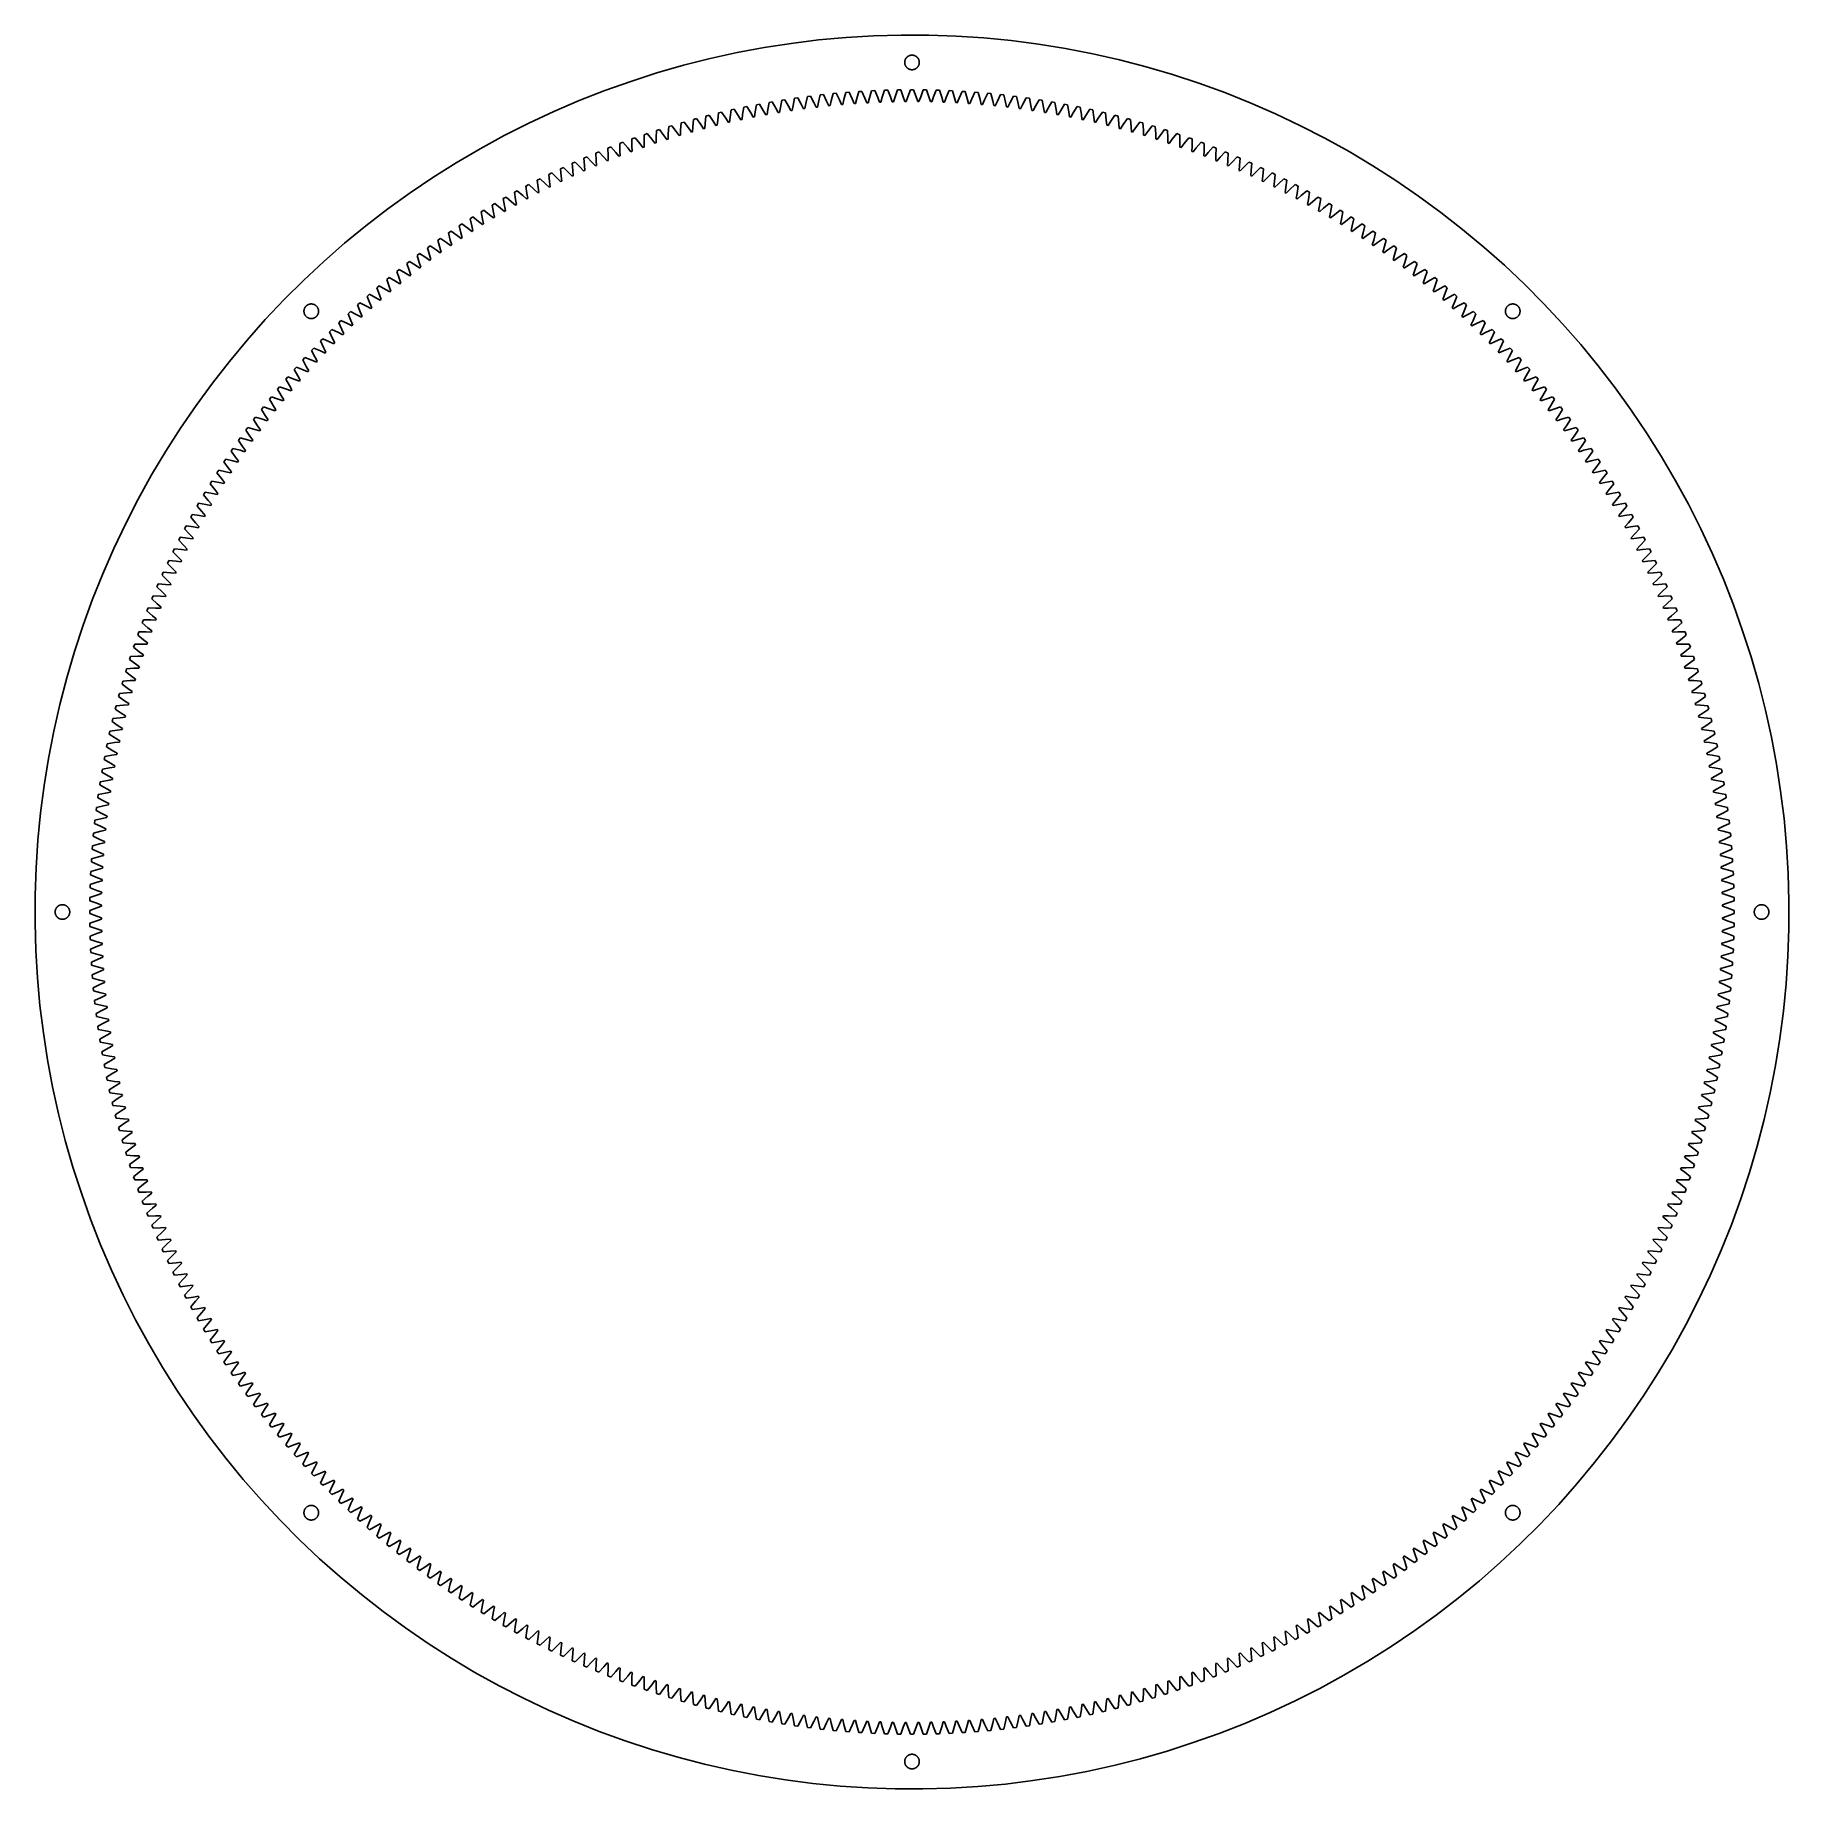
# Model space of a CAD drawing. Header units: metres. Extents: x -240 to 240, y -240 to 240.
import ezdxf

# ---------------------------------------------------------------- set-up
doc = ezdxf.new("R2010")
doc.units = ezdxf.units.M

msp = doc.modelspace()

# ---------------------------------------------------------------- linework, layer by layer
for p, q in [((-2.97313, 239.986), (-10.5098, 239.775)), ((4.56647, 239.961), (-2.97313, 239.986)), ((-40.4787, 236.567), (-47.8895, 235.179)), ((-33.028, 237.721), (-40.4787, 236.567)), ((-25.5447, 238.642), (-33.028, 237.721)), ((-18.0361, 239.326), (-25.5447, 238.642)), ((-10.5098, 239.775), (-18.0361, 239.326)), ((12.1016, 239.7), (4.56647, 239.961)), ((19.6248, 239.201), (12.1016, 239.7)), ((27.1286, 238.467), (19.6248, 239.201)), ((34.6056, 237.497), (27.1286, 238.467)), ((42.0485, 236.293), (34.6056, 237.497)), ((49.4499, 234.855), (42.0485, 236.293)), ((-62.562, 231.707), (-69.8092, 229.628)), ((-55.253, 233.558), (-62.562, 231.707)), ((-47.8895, 235.179), (-55.253, 233.558)), ((-2, 232.5), (-1.99901, 232.563)), ((-1.99901, 232.437), (-2, 232.5)), ((-1.99901, 232.563), (-1.99605, 232.626)), ((-1.99605, 232.374), (-1.99901, 232.437)), ((-1.99605, 232.626), (-1.99112, 232.688)), ((-1.99112, 232.312), (-1.99605, 232.374)), ((-1.99112, 232.688), (-1.98422, 232.751)), ((-1.98422, 232.249), (-1.99112, 232.312)), ((-1.98422, 232.751), (-1.97537, 232.813)), ((-1.97537, 232.187), (-1.98422, 232.249)), ((-1.97537, 232.813), (-1.96457, 232.875)), ((-1.96457, 232.125), (-1.97537, 232.187)), ((-1.96457, 232.875), (-1.95183, 232.936)), ((-1.95183, 232.064), (-1.96457, 232.125)), ((-1.95183, 232.936), (-1.93716, 232.997)), ((-1.93716, 232.003), (-1.95183, 232.064)), ((-1.93716, 232.997), (-1.92058, 233.058)), ((-1.92058, 231.942), (-1.93716, 232.003)), ((-1.92058, 233.058), (-1.9021, 233.118)), ((-1.9021, 231.882), (-1.92058, 231.942)), ((-1.9021, 233.118), (-1.88176, 233.177)), ((-1.88176, 231.823), (-1.9021, 231.882)), ((-1.88176, 233.177), (-1.85954, 233.236)), ((-1.85954, 231.764), (-1.88176, 231.823)), ((-1.85954, 233.236), (-1.83549, 233.294)), ((-1.83549, 231.706), (-1.85954, 231.764)), ((-1.83549, 233.294), (-1.80965, 233.352)), ((-1.80965, 231.648), (-1.83549, 231.706)), ((-1.80965, 233.352), (-1.78201, 233.408)), ((-1.78201, 231.592), (-1.80965, 231.648)), ((-1.78201, 233.408), (-1.75261, 233.464)), ((-1.75261, 231.536), (-1.78201, 231.592)), ((-1.75261, 233.464), (-1.72148, 233.518)), ((-1.72148, 231.482), (-1.75261, 231.536)), ((-1.72148, 233.518), (-1.68864, 233.572)), ((-1.68864, 231.428), (-1.72148, 231.482)), ((-1.68864, 233.572), (-1.65416, 233.624)), ((-1.65416, 231.376), (-1.68864, 231.428)), ((-1.65416, 233.624), (-1.61803, 233.676)), ((-1.61803, 231.324), (-1.65416, 231.376)), ((-1.61803, 233.676), (-1.58031, 233.726)), ((-1.58031, 231.274), (-1.61803, 231.324)), ((-1.58031, 233.726), (-1.54102, 233.775)), ((-1.54102, 231.225), (-1.58031, 231.274)), ((-1.54102, 233.775), (-1.50021, 233.823)), ((-1.50021, 231.177), (-1.54102, 231.225)), ((-1.50021, 233.823), (-1.45793, 233.869)), ((-1.45793, 231.131), (-1.50021, 231.177)), ((-1.45793, 233.869), (-1.4142, 233.914)), ((-1.4142, 231.086), (-1.45793, 231.131)), ((-1.4142, 233.914), (-1.36908, 233.958)), ((-1.36908, 231.042), (-1.4142, 231.086)), ((-1.36908, 233.958), (-1.32262, 234)), ((-1.32262, 231), (-1.36908, 231.042)), ((-1.32262, 234), (-1.27484, 234.041)), ((-1.27484, 230.959), (-1.32262, 231)), ((-1.27484, 234.041), (-1.2258, 234.08)), ((-1.2258, 230.92), (-1.27484, 230.959)), ((-1.2258, 234.08), (-1.17557, 234.118)), ((-1.17557, 230.882), (-1.2258, 230.92)), ((-1.17557, 234.118), (-1.12416, 234.154)), ((-1.12416, 230.846), (-1.17557, 230.882)), ((-1.12416, 234.154), (-1.07164, 234.189)), ((-1.07164, 230.811), (-1.12416, 230.846)), ((-1.07164, 234.189), (-1.01808, 234.221)), ((-1.01808, 230.779), (-1.07164, 230.811)), ((-1.01808, 234.221), (-0.963501, 234.253)), ((-0.963501, 230.747), (-1.01808, 230.779)), ((-0.963501, 234.253), (-0.907974, 234.282)), ((-0.907974, 230.718), (-0.963501, 230.747)), ((-0.907974, 234.282), (-0.851547, 234.31)), ((-0.851547, 230.69), (-0.907974, 230.718)), ((-0.851547, 234.31), (-0.794281, 234.336)), ((-0.794281, 230.664), (-0.851547, 230.69)), ((-0.794281, 234.336), (-0.736237, 234.36)), ((-0.736237, 230.64), (-0.794281, 230.664)), ((-0.736237, 234.36), (-0.677475, 234.382)), ((-0.677475, 230.618), (-0.736237, 230.64)), ((-0.677475, 234.382), (-0.618027, 234.402)), ((-0.618027, 230.598), (-0.677475, 230.618)), ((-0.618027, 234.402), (-0.557968, 234.421)), ((-0.557968, 230.579), (-0.618027, 230.598)), ((-0.557968, 234.421), (-0.497375, 234.437)), ((-0.497375, 230.563), (-0.557968, 230.579)), ((-0.497375, 234.437), (-0.436279, 234.452)), ((-0.436279, 230.548), (-0.497375, 230.563)), ((-0.436279, 234.452), (-0.374756, 234.465)), ((-0.374756, 230.535), (-0.436279, 230.548)), ((-0.374756, 234.465), (-0.312866, 234.475)), ((-0.312866, 230.525), (-0.374756, 230.535)), ((-0.312866, 234.475), (-0.250656, 234.484)), ((-0.250656, 230.516), (-0.312866, 230.525)), ((-0.250656, 234.484), (-0.188202, 234.491)), ((-0.188202, 230.509), (-0.250656, 230.516)), ((-0.188202, 234.491), (-0.12558, 234.496)), ((-0.12558, 230.504), (-0.188202, 230.509)), ((-0.12558, 234.496), (-0.06282, 234.499)), ((-0.06282, 230.501), (-0.12558, 230.504)), ((-0.06282, 234.499), (0, 234.5)), ((0, 230.5), (-0.06282, 230.501)), ((0, 234.5), (0.06282, 234.499)), ((0.06282, 230.501), (0, 230.5)), ((0.06282, 234.499), (0.12558, 234.496)), ((0.12558, 230.504), (0.06282, 230.501)), ((0.12558, 234.496), (0.188202, 234.491)), ((0.188202, 230.509), (0.12558, 230.504)), ((0.188202, 234.491), (0.250656, 234.484)), ((0.250656, 230.516), (0.188202, 230.509)), ((0.250656, 234.484), (0.312866, 234.475)), ((0.312866, 230.525), (0.250656, 230.516)), ((0.312866, 234.475), (0.374756, 234.465)), ((0.374756, 230.535), (0.312866, 230.525)), ((0.374756, 234.465), (0.436279, 234.452)), ((0.436279, 230.548), (0.374756, 230.535)), ((0.436279, 234.452), (0.497375, 234.437)), ((0.497375, 230.563), (0.436279, 230.548)), ((0.497375, 234.437), (0.557968, 234.421)), ((0.557968, 230.579), (0.497375, 230.563)), ((0.557968, 234.421), (0.618027, 234.402)), ((0.618027, 230.598), (0.557968, 230.579)), ((0.618027, 234.402), (0.677475, 234.382)), ((0.677475, 230.618), (0.618027, 230.598)), ((0.677475, 234.382), (0.736237, 234.36)), ((0.736237, 230.64), (0.677475, 230.618)), ((0.736237, 234.36), (0.794281, 234.336)), ((0.794281, 230.664), (0.736237, 230.64)), ((0.794281, 234.336), (0.851547, 234.31)), ((0.851547, 230.69), (0.794281, 230.664)), ((0.851547, 234.31), (0.907974, 234.282)), ((0.907974, 230.718), (0.851547, 230.69)), ((0.907974, 234.282), (0.963501, 234.253)), ((0.963501, 230.747), (0.907974, 230.718)), ((0.963501, 234.253), (1.01808, 234.221)), ((1.01808, 230.779), (0.963501, 230.747)), ((1.01808, 234.221), (1.07164, 234.189)), ((1.07164, 230.811), (1.01808, 230.779)), ((1.07164, 234.189), (1.12416, 234.154)), ((1.12416, 230.846), (1.07164, 230.811)), ((1.12416, 234.154), (1.17557, 234.118)), ((1.17557, 230.882), (1.12416, 230.846)), ((1.17557, 234.118), (1.2258, 234.08)), ((1.2258, 230.92), (1.17557, 230.882)), ((1.2258, 234.08), (1.27484, 234.041)), ((1.27484, 230.959), (1.2258, 230.92)), ((1.27484, 234.041), (1.32262, 234)), ((1.32262, 231), (1.27484, 230.959)), ((1.32262, 234), (1.36908, 233.958)), ((1.36908, 231.042), (1.32262, 231)), ((1.36908, 233.958), (1.4142, 233.914)), ((1.4142, 231.086), (1.36908, 231.042)), ((1.4142, 233.914), (1.45793, 233.869)), ((1.45793, 231.131), (1.4142, 231.086)), ((1.45793, 233.869), (1.50021, 233.823)), ((1.50021, 231.177), (1.45793, 231.131)), ((1.50021, 233.823), (1.54102, 233.775)), ((1.54102, 231.225), (1.50021, 231.177)), ((1.54102, 233.775), (1.58031, 233.726)), ((1.58031, 231.274), (1.54102, 231.225)), ((1.58031, 233.726), (1.61803, 233.676)), ((1.61803, 231.324), (1.58031, 231.274)), ((1.61803, 233.676), (1.65416, 233.624)), ((1.65416, 231.376), (1.61803, 231.324)), ((1.65416, 233.624), (1.68864, 233.572)), ((1.68864, 231.428), (1.65416, 231.376)), ((1.68864, 233.572), (1.72148, 233.518)), ((1.72148, 231.482), (1.68864, 231.428)), ((1.72148, 233.518), (1.75261, 233.464)), ((1.75261, 231.536), (1.72148, 231.482)), ((1.75261, 233.464), (1.78201, 233.408)), ((1.78201, 231.592), (1.75261, 231.536)), ((1.78201, 233.408), (1.80965, 233.352)), ((1.80965, 231.648), (1.78201, 231.592)), ((1.80965, 233.352), (1.83549, 233.294)), ((1.83549, 231.706), (1.80965, 231.648)), ((1.83549, 233.294), (1.85954, 233.236)), ((1.85954, 231.764), (1.83549, 231.706)), ((1.85954, 233.236), (1.88176, 233.177)), ((1.88176, 231.823), (1.85954, 231.764)), ((1.88176, 233.177), (1.9021, 233.118)), ((1.9021, 231.882), (1.88176, 231.823)), ((1.9021, 233.118), (1.92058, 233.058)), ((1.92058, 231.942), (1.9021, 231.882)), ((1.92058, 233.058), (1.93716, 232.997)), ((1.93716, 232.003), (1.92058, 231.942)), ((1.93716, 232.997), (1.95183, 232.936)), ((1.95183, 232.064), (1.93716, 232.003)), ((1.95183, 232.936), (1.96457, 232.875)), ((1.96457, 232.125), (1.95183, 232.064)), ((1.96457, 232.875), (1.97537, 232.813)), ((1.97537, 232.187), (1.96457, 232.125)), ((1.97537, 232.813), (1.98422, 232.751)), ((1.98422, 232.249), (1.97537, 232.187)), ((1.98422, 232.751), (1.99112, 232.688)), ((1.99112, 232.312), (1.98422, 232.249)), ((1.99112, 232.688), (1.99605, 232.626)), ((1.99605, 232.374), (1.99112, 232.312)), ((1.99605, 232.626), (1.99901, 232.563)), ((1.99901, 232.437), (1.99605, 232.374)), ((1.99901, 232.563), (2, 232.5)), ((2, 232.5), (1.99901, 232.437)), ((56.8024, 233.186), (49.4499, 234.855)), ((64.099, 231.287), (56.8024, 233.186)), ((71.3323, 229.159), (64.099, 231.287)), ((-76.9875, 227.322), (-84.0899, 224.792)), ((-69.8092, 229.628), (-76.9875, 227.322)), ((78.4951, 226.806), (71.3323, 229.159)), ((85.5805, 224.228), (78.4951, 226.806)), ((-91.1093, 222.039), (-98.0387, 219.068)), ((-84.0899, 224.792), (-91.1093, 222.039)), ((-42.9162, 218.956), (-42.5936, 220.937)), ((-42.5936, 220.937), (-41.7297, 221.101)), ((-41.7297, 221.101), (-40.7004, 219.378)), ((-39.4717, 219.603), (-39.118, 221.578)), ((-39.118, 221.578), (-38.2516, 221.73)), ((-38.2516, 221.73), (-37.2496, 219.99)), ((-36.0174, 220.196), (-35.6328, 222.165)), ((-35.6328, 222.165), (-34.7641, 222.303)), ((-34.7641, 222.303), (-33.7895, 220.548)), ((-32.5543, 220.734), (-32.1387, 222.698)), ((-32.1387, 222.698), (-31.268, 222.822)), ((-31.268, 222.822), (-30.3211, 221.052)), ((-30.3211, 221.052), (-29.7059, 219.827)), ((-29.3543, 219.871), (-29.0832, 221.218)), ((-29.0832, 221.218), (-28.6368, 223.175)), ((-28.6368, 223.175), (-27.7643, 223.285)), ((-27.7643, 223.285), (-26.8452, 221.501)), ((-26.8452, 221.501), (-26.2427, 220.253)), ((-25.8991, 220.296), (-25.6048, 221.648)), ((-25.6048, 221.648), (-25.1278, 223.597)), ((-25.1278, 223.597), (-24.2536, 223.694)), ((-24.2536, 223.694), (-23.3627, 221.895)), ((-23.3627, 221.895), (-22.7863, 220.652)), ((-22.4335, 220.684), (-22.1202, 222.023)), ((-22.1202, 222.023), (-21.6126, 223.965)), ((-21.6126, 223.965), (-20.737, 224.047)), ((-20.737, 224.047), (-19.8745, 222.235)), ((-19.8745, 222.235), (-19.3115, 220.969)), ((-19.3115, 220.969), (-18.9666, 221)), ((-18.9666, 221), (-18.6301, 222.343)), ((-18.6301, 222.343), (-18.092, 224.276)), ((-18.092, 224.276), (-17.2153, 224.345)), ((-17.2153, 224.345), (-16.3813, 222.52)), ((-16.3813, 222.52), (-15.8442, 221.259)), ((-15.8442, 221.259), (-15.4906, 221.28)), ((-15.4906, 221.28), (-15.1354, 222.608)), ((-15.1354, 222.608), (-14.567, 224.533)), ((-14.567, 224.533), (-13.6893, 224.588)), ((-13.6893, 224.588), (-12.8841, 222.749)), ((-12.8841, 222.749), (-12.3611, 221.466)), ((-12.3611, 221.466), (-12.0155, 221.487)), ((-12.0155, 221.487), (-11.6369, 222.818)), ((-11.6369, 222.818), (-11.0384, 224.734)), ((-11.0384, 224.734), (-10.1599, 224.775)), ((-10.1599, 224.775), (-9.38373, 222.924)), ((-9.38373, 222.924), (-8.88646, 221.647)), ((-8.88646, 221.647), (-8.53235, 221.657)), ((-8.53235, 221.657), (-8.13562, 222.973)), ((-8.13562, 222.973), (-7.50705, 224.88)), ((-7.50705, 224.88), (-6.62801, 224.907)), ((-6.62801, 224.907), (-5.88103, 223.044)), ((-5.88103, 223.044), (-5.39859, 221.745)), ((-5.39859, 221.745), (-5.05247, 221.755)), ((-5.05247, 221.755), (-4.63229, 223.074)), ((-4.63229, 223.074), (-3.97388, 224.97)), ((-3.97388, 224.97), (-3.09451, 224.984)), ((-3.09451, 224.984), (-2.37686, 223.109)), ((-2.37686, 223.109), (-1.91997, 221.817)), ((-1.91997, 221.817), (-1.56572, 221.816)), ((-1.56572, 221.816), (-1.12784, 223.119)), ((-1.12784, 223.119), (-0.439728, 225.004)), ((-0.439728, 225.004), (0.439743, 225.004)), ((0.439743, 225.004), (1.12785, 223.119)), ((1.12785, 223.119), (1.56923, 221.806)), ((1.56923, 221.806), (1.9155, 221.804)), ((1.9155, 221.804), (2.37689, 223.109)), ((2.37689, 223.109), (3.09454, 224.984)), ((3.09454, 224.984), (3.97391, 224.97)), ((3.97391, 224.97), (4.63231, 223.074)), ((4.63231, 223.074), (5.04842, 221.768)), ((5.04842, 221.768), (5.40245, 221.756)), ((5.40245, 221.756), (5.88103, 223.044)), ((5.88103, 223.044), (6.62804, 224.907)), ((6.62804, 224.907), (7.50708, 224.88)), ((7.50708, 224.88), (8.13562, 222.973)), ((8.13562, 222.973), (8.53554, 221.647)), ((8.53554, 221.647), (8.88158, 221.635)), ((8.88158, 221.635), (9.38373, 222.924)), ((9.38373, 222.924), (10.1599, 224.775)), ((10.1599, 224.775), (11.0384, 224.734)), ((11.0384, 224.734), (11.6369, 222.818)), ((11.6369, 222.818), (12.0118, 221.5)), ((12.0118, 221.5), (12.3653, 221.477)), ((12.3653, 221.477), (12.8841, 222.749)), ((12.8841, 222.749), (13.6893, 224.588)), ((13.6893, 224.588), (14.567, 224.533)), ((14.567, 224.533), (15.1354, 222.608)), ((15.1354, 222.608), (15.4934, 221.269)), ((15.4934, 221.269), (15.8389, 221.247)), ((15.8389, 221.247), (16.3813, 222.52)), ((16.3813, 222.52), (17.2153, 224.345)), ((17.2153, 224.345), (18.092, 224.276)), ((18.092, 224.276), (18.6301, 222.343)), ((18.6301, 222.343), (18.9634, 221.013)), ((18.9634, 221.013), (19.3159, 220.979)), ((19.3159, 220.979), (19.8745, 222.235)), ((19.8745, 222.235), (20.737, 224.047)), ((20.737, 224.047), (21.6126, 223.965)), ((21.6126, 223.965), (22.1202, 222.023)), ((22.1202, 222.023), (22.436, 220.674)), ((22.7806, 220.64), (23.3628, 221.895)), ((23.3628, 221.895), (24.2536, 223.694)), ((24.2536, 223.694), (25.1278, 223.597)), ((25.1278, 223.597), (25.6048, 221.648)), ((25.6048, 221.648), (25.8962, 220.309)), ((26.2475, 220.263), (26.8452, 221.501)), ((26.8452, 221.501), (27.7643, 223.285)), ((27.7643, 223.285), (28.6368, 223.175)), ((28.6368, 223.175), (29.0832, 221.218)), ((29.0832, 221.218), (29.3565, 219.86)), ((29.6998, 219.815), (30.3211, 221.052)), ((30.3211, 221.052), (31.2681, 222.822)), ((31.2681, 222.822), (32.1388, 222.698)), ((32.1388, 222.698), (32.5543, 220.734)), ((33.7895, 220.548), (34.7641, 222.303)), ((34.7641, 222.303), (35.6328, 222.166)), ((35.6328, 222.166), (36.0174, 220.195)), ((37.2496, 219.99), (38.2516, 221.73)), ((38.2516, 221.73), (39.118, 221.578)), ((39.118, 221.578), (39.4717, 219.603)), ((40.7004, 219.378), (41.7297, 221.101)), ((41.7297, 221.101), (42.5936, 220.937)), ((42.5936, 220.937), (42.9162, 218.956)), ((92.5815, 221.43), (85.5805, 224.228)), ((99.4911, 218.412), (92.5815, 221.43)), ((-98.0387, 219.068), (-104.871, 215.88)), ((-63.1965, 215.948), (-62.352, 216.193)), ((-62.352, 216.193), (-61.1651, 214.574)), ((-59.9629, 214.913), (-59.7968, 216.914)), ((-59.7968, 216.914), (-58.9484, 217.146)), ((-58.9484, 217.146), (-57.7872, 215.509)), ((-56.5798, 215.829), (-56.3822, 217.826)), ((-56.3822, 217.826), (-55.5304, 218.045)), ((-55.5304, 218.045), (-54.395, 216.39)), ((-54.395, 216.39), (-53.6409, 215.227)), ((-53.3052, 215.312), (-53.1827, 216.691)), ((-53.1827, 216.691), (-52.9538, 218.685)), ((-52.9538, 218.685), (-52.0986, 218.89)), ((-52.0986, 218.89), (-50.9894, 217.217)), ((-50.9894, 217.217), (-50.2617, 216.056)), ((-50.2617, 216.056), (-49.9157, 216.132)), ((-49.9157, 216.132), (-49.7726, 217.499)), ((-49.7726, 217.499), (-49.5123, 219.49)), ((-49.5123, 219.49), (-48.654, 219.682)), ((-48.654, 219.682), (-47.5712, 217.992)), ((-47.5712, 217.992), (-46.8539, 216.806)), ((-46.8539, 216.806), (-46.5158, 216.881)), ((-46.5158, 216.881), (-46.3501, 218.254)), ((-46.3501, 218.254), (-46.0586, 220.24)), ((-46.0586, 220.24), (-45.1974, 220.419)), ((-45.1974, 220.419), (-44.1413, 218.712)), ((-44.1413, 218.712), (-43.4504, 217.528)), ((-43.4504, 217.528), (-43.1022, 217.594)), ((-43.1022, 217.594), (-42.9162, 218.956)), ((-40.7004, 219.378), (-40.0208, 218.171)), ((-40.0208, 218.171), (-39.6804, 218.235)), ((-39.6804, 218.235), (-39.4717, 219.603)), ((-37.2496, 219.99), (-36.5962, 218.786)), ((-36.5962, 218.786), (-36.2461, 218.84)), ((-36.2461, 218.84), (-36.0174, 220.196)), ((-33.7895, 220.548), (-33.1481, 219.32)), ((-33.1481, 219.32), (-32.8059, 219.373)), ((-32.8059, 219.373), (-32.5543, 220.734)), ((-29.7059, 219.827), (-29.3543, 219.871)), ((-26.2427, 220.253), (-25.8991, 220.296)), ((-22.7863, 220.652), (-22.4335, 220.684)), ((22.436, 220.674), (22.7806, 220.64)), ((25.8962, 220.309), (26.2475, 220.263)), ((29.3565, 219.86), (29.6998, 219.815)), ((32.5543, 220.734), (32.8035, 219.387)), ((32.8035, 219.387), (33.1532, 219.33)), ((33.1532, 219.33), (33.7895, 220.548)), ((36.0174, 220.195), (36.248, 218.829)), ((36.248, 218.829), (36.5898, 218.774)), ((36.5898, 218.774), (37.2496, 219.99)), ((39.4717, 219.603), (39.6784, 218.248)), ((39.6784, 218.248), (40.0262, 218.18)), ((40.0262, 218.18), (40.7004, 219.378)), ((42.9162, 218.956), (43.1037, 217.583)), ((43.1037, 217.583), (43.4436, 217.517)), ((43.4436, 217.517), (44.1413, 218.712)), ((44.1413, 218.712), (45.1974, 220.419)), ((45.1974, 220.419), (46.0586, 220.24)), ((46.0586, 220.24), (46.3501, 218.254)), ((46.3501, 218.254), (46.5142, 216.894)), ((46.5142, 216.894), (46.8596, 216.816)), ((46.8596, 216.816), (47.5712, 217.992)), ((47.5712, 217.992), (48.654, 219.682)), ((48.654, 219.682), (49.5123, 219.49)), ((49.5123, 219.49), (49.7726, 217.499)), ((49.7726, 217.499), (49.9168, 216.122)), ((49.9168, 216.122), (50.2545, 216.045)), ((50.2545, 216.045), (50.9894, 217.217)), ((50.9894, 217.217), (52.0987, 218.89)), ((52.0987, 218.89), (52.9538, 218.685)), ((52.9538, 218.685), (53.1828, 216.691)), ((53.1828, 216.691), (53.304, 215.326)), ((53.6469, 215.237), (54.395, 216.39)), ((54.395, 216.39), (55.5304, 218.045)), ((55.5304, 218.045), (56.3823, 217.826)), ((56.3823, 217.826), (56.5798, 215.829)), ((57.7872, 215.509), (58.9485, 217.146)), ((58.9485, 217.146), (59.7968, 216.914)), ((59.7968, 216.914), (59.9629, 214.913)), ((61.1651, 214.574), (62.352, 216.193)), ((62.352, 216.193), (63.1965, 215.948)), ((106.302, 215.179), (99.4911, 218.412)), ((-111.601, 212.48), (-118.22, 208.869)), ((-104.871, 215.88), (-111.601, 212.48)), ((-76.64, 209.546), (-76.6313, 211.553)), ((-76.6313, 211.553), (-75.8038, 211.851)), ((-75.8038, 211.851), (-74.5176, 210.31)), ((-73.3391, 210.724), (-73.2989, 212.731)), ((-73.2989, 212.731), (-72.4668, 213.016)), ((-72.4668, 213.016), (-71.205, 211.455)), ((-71.205, 211.455), (-70.3713, 210.367)), ((-70.034, 210.476), (-70.0202, 211.85)), ((-70.0202, 211.85), (-69.9484, 213.856)), ((-69.9484, 213.856), (-69.112, 214.128)), ((-69.112, 214.128), (-67.8749, 212.547)), ((-67.8749, 212.547), (-67.0493, 211.435)), ((-67.0493, 211.435), (-66.7196, 211.541)), ((-66.7196, 211.541), (-66.6839, 212.924)), ((-66.6839, 212.924), (-66.5807, 214.928)), ((-66.5807, 214.928), (-65.7401, 215.187)), ((-65.7401, 215.187), (-64.528, 213.587)), ((-64.528, 213.587), (-63.7288, 212.474)), ((-63.7288, 212.474), (-63.3883, 212.572)), ((-63.3883, 212.572), (-63.3312, 213.945)), ((-63.3312, 213.945), (-63.1965, 215.948)), ((-61.1651, 214.574), (-60.3749, 213.436)), ((-60.3749, 213.436), (-60.0421, 213.532)), ((-60.0421, 213.532), (-59.9629, 214.913)), ((-57.7872, 215.509), (-57.0233, 214.371)), ((-57.0233, 214.371), (-56.6799, 214.458)), ((-56.6799, 214.458), (-56.5798, 215.829)), ((-53.6409, 215.227), (-53.3052, 215.312)), ((53.304, 215.326), (53.6469, 215.237)), ((56.5798, 215.829), (56.6808, 214.447)), ((56.6808, 214.447), (57.0158, 214.36)), ((57.0158, 214.36), (57.7872, 215.509)), ((59.9629, 214.913), (60.0413, 213.545)), ((60.0413, 213.545), (60.3811, 213.445)), ((60.3811, 213.445), (61.1651, 214.574)), ((63.1965, 215.948), (63.3313, 213.945)), ((63.3313, 213.945), (63.3887, 212.561)), ((63.3887, 212.561), (63.7209, 212.463)), ((63.7209, 212.463), (64.528, 213.587)), ((64.528, 213.587), (65.7401, 215.187)), ((65.7401, 215.187), (66.5807, 214.928)), ((66.5807, 214.928), (66.6839, 212.924)), ((66.6839, 212.924), (66.7193, 211.554)), ((66.7193, 211.554), (67.0558, 211.443)), ((67.0558, 211.443), (67.8749, 212.547)), ((67.8749, 212.547), (69.112, 214.128)), ((69.112, 214.128), (69.9484, 213.856)), ((69.9484, 213.856), (70.0202, 211.85)), ((70.0202, 211.85), (70.0341, 210.465)), ((70.3631, 210.357), (71.205, 211.455)), ((71.205, 211.455), (72.4668, 213.016)), ((72.4668, 213.016), (73.2989, 212.731)), ((73.2989, 212.731), (73.3391, 210.724)), ((74.5177, 210.31), (75.8038, 211.851)), ((75.8038, 211.851), (76.6313, 211.553)), ((76.6313, 211.553), (76.64, 209.546)), ((113.009, 211.734), (106.302, 215.179)), ((119.604, 208.08), (113.009, 211.734)), ((-118.22, 208.869), (-124.722, 205.053)), ((-89.7636, 206.324), (-88.9565, 206.674)), ((-88.9565, 206.674), (-87.5761, 205.216)), ((-86.5117, 207.709), (-85.6992, 208.045)), ((-86.4259, 205.703), (-86.5117, 207.709)), ((-85.6992, 208.045), (-84.3419, 206.567)), ((-84.3419, 206.567), (-83.4415, 205.534)), ((-83.2385, 209.042), (-82.4208, 209.366)), ((-83.1842, 207.036), (-83.2385, 209.042)), ((-83.1117, 205.663), (-83.1842, 207.036)), ((-82.4208, 209.366), (-81.0869, 207.866)), ((-81.0869, 207.866), (-80.1931, 206.807)), ((-80.1931, 206.807), (-79.8707, 206.934)), ((-79.9447, 210.324), (-79.1221, 210.635)), ((-79.922, 208.317), (-79.9447, 210.324)), ((-79.8707, 206.934), (-79.922, 208.317)), ((-79.1221, 210.635), (-77.8119, 209.114)), ((-77.8119, 209.114), (-76.9444, 208.053)), ((-76.9444, 208.053), (-76.6107, 208.172)), ((-76.6107, 208.172), (-76.64, 209.546)), ((-74.5176, 210.31), (-73.6575, 209.224)), ((-73.6575, 209.224), (-73.3313, 209.34)), ((-73.3313, 209.34), (-73.3391, 210.724)), ((-70.3713, 210.367), (-70.034, 210.476)), ((70.0341, 210.465), (70.3631, 210.357)), ((73.3391, 210.724), (73.3314, 209.354)), ((73.3314, 209.354), (73.6643, 209.233)), ((73.6643, 209.233), (74.5177, 210.31)), ((76.64, 209.546), (76.6104, 208.161)), ((76.6104, 208.161), (76.9358, 208.043)), ((76.9358, 208.043), (77.8119, 209.114)), ((77.8119, 209.114), (79.1221, 210.635)), ((79.1221, 210.635), (79.9448, 210.324)), ((79.922, 208.317), (79.8712, 206.947)), ((79.8712, 206.947), (80.2001, 206.816)), ((79.9448, 210.324), (79.922, 208.317)), ((80.2001, 206.816), (81.0869, 207.866)), ((81.0869, 207.866), (82.4208, 209.366)), ((82.4208, 209.366), (83.2385, 209.042)), ((83.1842, 207.036), (83.1111, 205.652)), ((83.2385, 209.042), (83.1842, 207.036)), ((83.4326, 205.523), (84.3419, 206.567)), ((84.3419, 206.567), (85.6992, 208.045)), ((85.6992, 208.045), (86.5117, 207.709)), ((86.5117, 207.709), (86.4259, 205.703)), ((87.5761, 205.216), (88.9565, 206.674)), ((88.9565, 206.674), (89.7636, 206.324)), ((126.081, 204.22), (119.604, 208.08)), ((-124.722, 205.053), (-131.102, 201.034)), ((-99.3832, 201.867), (-98.5934, 202.254)), ((-99.1716, 199.871), (-99.3832, 201.867)), ((-98.5934, 202.254), (-97.1459, 200.863)), ((-96.2001, 203.403), (-95.4043, 203.777)), ((-96.0199, 201.404), (-96.2001, 203.403)), ((-95.4043, 203.777), (-93.9789, 202.364)), ((-93.9789, 202.364), (-93.0203, 201.364)), ((-92.9933, 204.889), (-92.1918, 205.251)), ((-92.8446, 202.887), (-92.9933, 204.889)), ((-92.7066, 201.51), (-92.8446, 202.887)), ((-92.1918, 205.251), (-90.7887, 203.815)), ((-90.7887, 203.815), (-89.8563, 202.811)), ((-89.8563, 202.811), (-89.5307, 202.951)), ((-89.6463, 204.32), (-89.7636, 206.324)), ((-89.5307, 202.951), (-89.6463, 204.32)), ((-87.5761, 205.216), (-86.6494, 204.186)), ((-86.6494, 204.186), (-86.3312, 204.323)), ((-86.3312, 204.323), (-86.4259, 205.703)), ((-83.4415, 205.534), (-83.1117, 205.663)), ((83.1111, 205.652), (83.4326, 205.523)), ((86.4259, 205.703), (86.3322, 204.336)), ((86.3322, 204.336), (86.6568, 204.195)), ((86.6568, 204.195), (87.5761, 205.216)), ((89.6463, 204.32), (89.5298, 202.94)), ((89.5298, 202.94), (89.8471, 202.801)), ((89.7636, 206.324), (89.6463, 204.32)), ((89.8471, 202.801), (90.7887, 203.815)), ((90.7887, 203.815), (92.1918, 205.251)), ((92.1918, 205.251), (92.9933, 204.889)), ((92.8445, 202.887), (92.7079, 201.524)), ((92.9933, 204.889), (92.8445, 202.887)), ((93.028, 201.372), (93.9789, 202.364)), ((93.9789, 202.364), (95.4044, 203.777)), ((95.4044, 203.777), (96.2001, 203.403)), ((96.2001, 203.403), (96.0199, 201.404)), ((97.1459, 200.863), (98.5934, 202.254)), ((98.5934, 202.254), (99.3832, 201.867)), ((99.3832, 201.867), (99.1716, 199.871)), ((132.433, 200.159), (126.081, 204.22)), ((-137.351, 196.817), (-143.466, 192.406)), ((-131.102, 201.034), (-137.351, 196.817)), ((-108.782, 196.961), (-108.011, 197.385)), ((-108.477, 194.977), (-108.782, 196.961)), ((-108.011, 197.385), (-106.5, 196.064)), ((-105.675, 198.645), (-104.898, 199.057)), ((-105.401, 196.657), (-105.675, 198.645)), ((-104.898, 199.057), (-103.407, 197.713)), ((-103.407, 197.713), (-102.414, 196.769)), ((-102.542, 200.281), (-101.758, 200.68)), ((-102.299, 198.288), (-102.542, 200.281)), ((-102.414, 196.769), (-102.097, 196.929)), ((-102.097, 196.929), (-102.299, 198.288)), ((-101.758, 200.68), (-100.289, 199.312)), ((-100.289, 199.312), (-99.2994, 198.343)), ((-99.2994, 198.343), (-98.9904, 198.499)), ((-98.9904, 198.499), (-99.1716, 199.871)), ((-97.1459, 200.863), (-96.1824, 199.889)), ((-96.1824, 199.889), (-95.8614, 200.038)), ((-95.8614, 200.038), (-96.0199, 201.404)), ((-93.0203, 201.364), (-92.7066, 201.51)), ((92.7079, 201.524), (93.028, 201.372)), ((96.0199, 201.404), (95.8601, 200.028)), ((95.8601, 200.028), (96.1729, 199.879)), ((96.1729, 199.879), (97.1459, 200.863)), ((99.1716, 199.871), (98.9922, 198.512)), ((98.9922, 198.512), (99.3073, 198.35)), ((99.3073, 198.35), (100.289, 199.312)), ((100.289, 199.312), (101.758, 200.68)), ((101.758, 200.68), (102.542, 200.281)), ((102.299, 198.288), (102.096, 196.918)), ((102.096, 196.918), (102.404, 196.76)), ((102.542, 200.281), (102.299, 198.288)), ((102.404, 196.76), (103.407, 197.713)), ((103.407, 197.713), (104.898, 199.057)), ((104.898, 199.057), (105.675, 198.645)), ((105.675, 198.645), (105.401, 196.657)), ((106.5, 196.064), (108.011, 197.385)), ((108.011, 197.385), (108.782, 196.961)), ((108.782, 196.961), (108.477, 194.977)), ((138.655, 195.901), (132.433, 200.159)), ((-143.466, 192.406), (-149.439, 187.804)), ((-117.939, 191.618), (-117.19, 192.078)), ((-117.19, 192.078), (-115.618, 190.829)), ((-114.915, 193.447), (-114.158, 193.895)), ((-114.548, 191.474), (-114.915, 193.447)), ((-114.158, 193.895), (-112.606, 192.622)), ((-112.606, 192.622), (-111.558, 191.716)), ((-111.862, 195.228), (-111.098, 195.664)), ((-111.526, 193.249), (-111.862, 195.228)), ((-111.259, 191.892), (-111.526, 193.249)), ((-111.098, 195.664), (-109.566, 194.367)), ((-109.566, 194.367), (-108.544, 193.455)), ((-108.544, 193.455), (-108.233, 193.625)), ((-108.233, 193.625), (-108.477, 194.977)), ((-106.5, 196.064), (-105.481, 195.126)), ((-105.481, 195.126), (-105.177, 195.292)), ((-105.177, 195.292), (-105.401, 196.657)), ((105.401, 196.657), (105.179, 195.305)), ((105.179, 195.305), (105.489, 195.133)), ((105.489, 195.133), (106.5, 196.064)), ((108.477, 194.977), (108.231, 193.614)), ((108.231, 193.614), (108.534, 193.446)), ((108.534, 193.446), (109.567, 194.367)), ((109.567, 194.367), (111.098, 195.664)), ((111.098, 195.664), (111.862, 195.228)), ((111.526, 193.249), (111.262, 191.905)), ((111.862, 195.228), (111.526, 193.249)), ((111.566, 191.723), (112.606, 192.622)), ((112.606, 192.622), (114.158, 193.895)), ((114.158, 193.895), (114.915, 193.447)), ((114.915, 193.447), (114.548, 191.474)), ((115.618, 190.829), (117.19, 192.078)), ((117.19, 192.078), (117.939, 191.618)), ((144.74, 191.449), (138.655, 195.901)), ((-149.439, 187.804), (-155.264, 183.018)), ((-123.9, 187.819), (-123.165, 188.302)), ((-123.44, 185.865), (-123.9, 187.819)), ((-123.165, 188.302), (-121.555, 187.104)), ((-120.935, 189.742), (-120.192, 190.213)), ((-120.505, 187.781), (-120.935, 189.742)), ((-120.177, 186.447), (-120.505, 187.781)), ((-120.192, 190.213), (-118.601, 188.99)), ((-118.601, 188.99), (-117.524, 188.118)), ((-117.541, 189.651), (-117.939, 191.618)), ((-117.231, 188.302), (-117.541, 189.651)), ((-117.524, 188.118), (-117.231, 188.302)), ((-115.618, 190.829), (-114.567, 189.95)), ((-114.567, 189.95), (-114.261, 190.129)), ((-114.261, 190.129), (-114.548, 191.474)), ((-111.558, 191.716), (-111.259, 191.892)), ((111.262, 191.905), (111.566, 191.723)), ((114.548, 191.474), (114.259, 190.119)), ((114.259, 190.119), (114.556, 189.941)), ((114.556, 189.941), (115.618, 190.829)), ((117.541, 189.651), (117.235, 188.315)), ((117.235, 188.315), (117.533, 188.124)), ((117.533, 188.124), (118.601, 188.99)), ((117.939, 191.618), (117.541, 189.651)), ((118.601, 188.99), (120.192, 190.213)), ((120.505, 187.781), (120.174, 186.436)), ((120.192, 190.213), (120.935, 189.742)), ((120.935, 189.742), (120.505, 187.781)), ((121.555, 187.104), (123.165, 188.302)), ((123.165, 188.302), (123.9, 187.819)), ((123.9, 187.819), (123.44, 185.865)), ((150.682, 186.808), (144.74, 191.449)), ((-155.264, 183.018), (-160.936, 178.05)), ((-129.739, 183.834), (-129.019, 184.34)), ((-129.217, 181.896), (-129.739, 183.834)), ((-129.019, 184.34), (-127.372, 183.193)), ((-127.372, 183.193), (-126.268, 182.382)), ((-126.835, 185.85), (-126.108, 186.344)), ((-126.344, 183.903), (-126.835, 185.85)), ((-125.974, 182.58), (-126.344, 183.903)), ((-126.268, 182.382), (-125.974, 182.58)), ((-126.108, 186.344), (-124.479, 185.171)), ((-124.479, 185.171), (-123.375, 184.333)), ((-123.088, 184.527), (-123.44, 185.865)), ((-123.375, 184.333), (-123.088, 184.527)), ((-121.555, 187.104), (-120.477, 186.258)), ((-120.477, 186.258), (-120.177, 186.447)), ((120.174, 186.436), (120.466, 186.249)), ((120.466, 186.249), (121.555, 187.104)), ((123.44, 185.865), (123.092, 184.54)), ((123.092, 184.54), (123.384, 184.34)), ((123.384, 184.34), (124.479, 185.171)), ((124.479, 185.171), (126.108, 186.344)), ((126.344, 183.903), (125.971, 182.569)), ((125.971, 182.569), (126.257, 182.374)), ((126.108, 186.344), (126.835, 185.85)), ((126.257, 182.374), (127.372, 183.193)), ((126.835, 185.85), (126.344, 183.903)), ((127.372, 183.193), (129.019, 184.34)), ((129.019, 184.34), (129.739, 183.835)), ((129.739, 183.835), (129.217, 181.896)), ((156.476, 181.983), (150.682, 186.808)), ((-160.936, 178.05), (-166.449, 172.907)), ((-138.254, 177.519), (-137.559, 178.058)), ((-137.559, 178.058), (-135.86, 176.99)), ((-135.449, 179.669), (-134.746, 180.197)), ((-134.867, 177.748), (-135.449, 179.669)), ((-134.432, 176.434), (-134.867, 177.748)), ((-134.746, 180.197), (-133.063, 179.102)), ((-133.063, 179.102), (-131.934, 178.325)), ((-132.61, 181.774), (-131.899, 182.291)), ((-132.058, 179.844), (-132.61, 181.774)), ((-131.647, 178.533), (-132.058, 179.844)), ((-131.934, 178.325), (-131.647, 178.533)), ((-131.899, 182.291), (-130.234, 181.17)), ((-130.234, 181.17), (-129.105, 180.367)), ((-128.824, 180.57), (-129.217, 181.896)), ((-129.105, 180.367), (-128.824, 180.57)), ((129.217, 181.896), (128.828, 180.582)), ((128.828, 180.582), (129.113, 180.373)), ((129.113, 180.373), (130.234, 181.17)), ((130.234, 181.17), (131.899, 182.291)), ((132.058, 179.844), (131.644, 178.522)), ((131.644, 178.522), (131.923, 178.318)), ((131.899, 182.291), (132.61, 181.774)), ((131.923, 178.318), (133.063, 179.102)), ((132.61, 181.774), (132.058, 179.844)), ((133.063, 179.102), (134.746, 180.197)), ((134.867, 177.748), (134.436, 176.447)), ((134.746, 180.197), (135.449, 179.669)), ((135.449, 179.669), (134.867, 177.748)), ((135.86, 176.99), (137.559, 178.058)), ((137.559, 178.058), (138.254, 177.519)), ((162.115, 176.978), (156.476, 181.983)), ((-166.449, 172.907), (-171.798, 167.594)), ((-143.762, 173.089), (-143.084, 173.649)), ((-143.09, 171.197), (-143.762, 173.089)), ((-143.084, 173.649), (-141.352, 172.635)), ((-141.026, 175.325), (-140.339, 175.875)), ((-140.384, 173.424), (-141.026, 175.325)), ((-139.908, 172.124), (-140.384, 173.424)), ((-140.339, 175.875), (-138.623, 174.834)), ((-138.623, 174.834), (-137.47, 174.093)), ((-137.642, 175.607), (-138.254, 177.519)), ((-137.19, 174.309), (-137.642, 175.607)), ((-137.47, 174.093), (-137.19, 174.309)), ((-135.86, 176.99), (-134.706, 176.223)), ((-134.706, 176.223), (-134.432, 176.434)), ((134.436, 176.447), (134.715, 176.229)), ((134.715, 176.229), (135.86, 176.99)), ((137.642, 175.607), (137.186, 174.299)), ((137.186, 174.299), (137.459, 174.086)), ((137.459, 174.086), (138.623, 174.834)), ((138.254, 177.519), (137.642, 175.607)), ((138.623, 174.834), (140.339, 175.875)), ((140.384, 173.424), (139.912, 172.137)), ((140.339, 175.875), (141.026, 175.325)), ((141.026, 175.325), (140.384, 173.424)), ((141.352, 172.635), (143.084, 173.649)), ((143.084, 173.649), (143.762, 173.089)), ((143.762, 173.089), (143.09, 171.197)), ((167.594, 171.798), (162.115, 176.978)), ((-149.128, 168.488), (-148.468, 169.069)), ((-148.397, 166.618), (-149.128, 168.488)), ((-148.468, 169.069), (-146.705, 168.11)), ((-146.705, 168.11), (-145.506, 167.417)), ((-146.463, 170.809), (-145.794, 171.38)), ((-145.762, 168.928), (-146.463, 170.809)), ((-145.794, 171.38), (-144.047, 170.393)), ((-145.245, 167.645), (-145.762, 168.928)), ((-144.047, 170.393), (-142.871, 169.689)), ((-142.597, 169.914), (-143.09, 171.197)), ((-142.871, 169.689), (-142.597, 169.914)), ((-141.352, 172.635), (-140.175, 171.904)), ((-140.175, 171.904), (-139.908, 172.124)), ((139.912, 172.137), (140.184, 171.91)), ((140.184, 171.91), (141.352, 172.635)), ((143.09, 171.197), (142.593, 169.904)), ((142.593, 169.904), (142.859, 169.682)), ((142.859, 169.682), (144.047, 170.393)), ((144.047, 170.393), (145.794, 171.38)), ((145.762, 168.928), (145.25, 167.657)), ((145.515, 167.422), (146.705, 168.11)), ((146.463, 170.809), (145.762, 168.928)), ((145.794, 171.38), (146.463, 170.809)), ((146.705, 168.11), (148.468, 169.069)), ((149.128, 168.488), (148.397, 166.618)), ((148.468, 169.069), (149.128, 168.488)), ((172.907, 166.449), (167.594, 171.798)), ((-171.798, 167.594), (-176.978, 162.115)), ((-166.402, 164.402), (-166.401, 164.465)), ((-166.401, 164.34), (-166.402, 164.402)), ((-166.401, 164.465), (-166.398, 164.528)), ((-166.398, 164.277), (-166.401, 164.34)), ((-166.398, 164.528), (-166.393, 164.591)), ((-166.393, 164.214), (-166.398, 164.277)), ((-166.393, 164.591), (-166.387, 164.653)), ((-166.387, 164.152), (-166.393, 164.214)), ((-166.387, 164.653), (-166.378, 164.715)), ((-166.378, 164.089), (-166.387, 164.152)), ((-166.378, 164.715), (-166.367, 164.777)), ((-166.367, 164.028), (-166.378, 164.089)), ((-166.367, 164.777), (-166.354, 164.839)), ((-166.354, 163.966), (-166.367, 164.028)), ((-166.354, 164.839), (-166.339, 164.9)), ((-166.339, 163.905), (-166.354, 163.966)), ((-166.339, 164.9), (-166.323, 164.96)), ((-166.323, 163.844), (-166.339, 163.905)), ((-166.323, 164.96), (-166.304, 165.02)), ((-166.304, 163.784), (-166.323, 163.844)), ((-166.304, 165.02), (-166.284, 165.08)), ((-166.284, 163.725), (-166.304, 163.784)), ((-166.284, 165.08), (-166.262, 165.139)), ((-166.262, 163.666), (-166.284, 163.725)), ((-166.262, 165.139), (-166.238, 165.197)), ((-166.238, 163.608), (-166.262, 163.666)), ((-166.238, 165.197), (-166.212, 165.254)), ((-166.212, 163.551), (-166.238, 163.608)), ((-166.212, 165.254), (-166.184, 165.31)), ((-166.184, 163.494), (-166.212, 163.551)), ((-166.184, 165.31), (-166.155, 165.366)), ((-166.155, 163.439), (-166.184, 163.494)), ((-166.155, 165.366), (-166.124, 165.42)), ((-166.124, 163.384), (-166.155, 163.439)), ((-166.124, 165.42), (-166.091, 165.474)), ((-166.091, 163.331), (-166.124, 163.384)), ((-166.091, 165.474), (-166.056, 165.526)), ((-166.056, 163.278), (-166.091, 163.331)), ((-166.056, 165.526), (-166.02, 165.578)), ((-166.02, 163.227), (-166.056, 163.278)), ((-166.02, 165.578), (-165.983, 165.628)), ((-165.983, 163.177), (-166.02, 163.227)), ((-165.983, 165.628), (-165.943, 165.677)), ((-165.943, 165.677), (-165.903, 165.725)), ((-165.903, 165.725), (-165.86, 165.771)), ((-165.86, 165.771), (-165.817, 165.817)), ((-165.817, 165.817), (-165.771, 165.86)), ((-165.771, 165.86), (-165.725, 165.903)), ((-165.725, 165.903), (-165.677, 165.943)), ((-165.677, 165.943), (-165.628, 165.983)), ((-165.628, 165.983), (-165.578, 166.02)), ((-165.578, 166.02), (-165.526, 166.056)), ((-165.526, 166.056), (-165.474, 166.091)), ((-165.474, 166.091), (-165.42, 166.124)), ((-165.42, 166.124), (-165.366, 166.155)), ((-165.366, 166.155), (-165.31, 166.184)), ((-165.31, 166.184), (-165.254, 166.212)), ((-165.254, 166.212), (-165.197, 166.238)), ((-165.197, 166.238), (-165.139, 166.262)), ((-165.139, 166.262), (-165.08, 166.284)), ((-165.08, 166.284), (-165.02, 166.304)), ((-165.02, 166.304), (-164.96, 166.323)), ((-164.96, 166.323), (-164.9, 166.339)), ((-164.9, 166.339), (-164.839, 166.354)), ((-164.839, 166.354), (-164.777, 166.367)), ((-164.777, 166.367), (-164.715, 166.378)), ((-164.715, 166.378), (-164.653, 166.387)), ((-164.653, 166.387), (-164.591, 166.393)), ((-164.591, 166.393), (-164.528, 166.398)), ((-164.528, 166.398), (-164.465, 166.401)), ((-164.465, 166.401), (-164.402, 166.402)), ((-164.402, 166.402), (-164.34, 166.401)), ((-164.34, 166.401), (-164.277, 166.398)), ((-164.277, 166.398), (-164.214, 166.393)), ((-164.214, 166.393), (-164.152, 166.387)), ((-164.152, 166.387), (-164.089, 166.378)), ((-164.089, 166.378), (-164.028, 166.367)), ((-164.028, 166.367), (-163.966, 166.354)), ((-163.966, 166.354), (-163.905, 166.339)), ((-163.905, 166.339), (-163.844, 166.323)), ((-163.844, 166.323), (-163.784, 166.304)), ((-163.784, 166.304), (-163.725, 166.284)), ((-163.725, 166.284), (-163.666, 166.262)), ((-163.666, 166.262), (-163.608, 166.238)), ((-163.608, 166.238), (-163.551, 166.212)), ((-163.551, 166.212), (-163.494, 166.184)), ((-163.494, 166.184), (-163.439, 166.155)), ((-163.439, 166.155), (-163.384, 166.124)), ((-163.384, 166.124), (-163.331, 166.091)), ((-163.331, 166.091), (-163.278, 166.056)), ((-163.278, 166.056), (-163.227, 166.02)), ((-163.227, 166.02), (-163.177, 165.983)), ((-163.177, 165.983), (-163.127, 165.943)), ((-163.127, 165.943), (-163.08, 165.903)), ((-163.08, 165.903), (-163.033, 165.86)), ((-163.033, 165.86), (-162.988, 165.817)), ((-162.988, 165.817), (-162.944, 165.771)), ((-162.944, 165.771), (-162.902, 165.725)), ((-162.902, 165.725), (-162.861, 165.677)), ((-162.861, 165.677), (-162.822, 165.628)), ((-162.822, 165.628), (-162.784, 165.578)), ((-162.784, 163.227), (-162.822, 163.177)), ((-162.784, 165.578), (-162.748, 165.526)), ((-162.748, 163.278), (-162.784, 163.227)), ((-162.748, 165.526), (-162.714, 165.474)), ((-162.714, 163.331), (-162.748, 163.278)), ((-162.714, 165.474), (-162.681, 165.42)), ((-162.681, 163.384), (-162.714, 163.331)), ((-162.681, 165.42), (-162.65, 165.366)), ((-162.65, 163.439), (-162.681, 163.384)), ((-162.65, 165.366), (-162.62, 165.31)), ((-162.62, 163.494), (-162.65, 163.439)), ((-162.62, 165.31), (-162.593, 165.254)), ((-162.593, 163.551), (-162.62, 163.494)), ((-162.593, 165.254), (-162.567, 165.197)), ((-162.567, 163.608), (-162.593, 163.551)), ((-162.567, 165.197), (-162.543, 165.139)), ((-162.543, 163.666), (-162.567, 163.608)), ((-162.543, 165.139), (-162.521, 165.08)), ((-162.521, 163.725), (-162.543, 163.666)), ((-162.521, 165.08), (-162.5, 165.02)), ((-162.5, 163.784), (-162.521, 163.725)), ((-162.5, 165.02), (-162.482, 164.96)), ((-162.482, 163.844), (-162.5, 163.784)), ((-162.482, 164.96), (-162.465, 164.9)), ((-162.465, 163.905), (-162.482, 163.844)), ((-162.465, 164.9), (-162.451, 164.839)), ((-162.451, 163.966), (-162.465, 163.905)), ((-162.451, 164.839), (-162.438, 164.777)), ((-162.438, 164.028), (-162.451, 163.966)), ((-162.438, 164.777), (-162.427, 164.715)), ((-162.427, 164.089), (-162.438, 164.028)), ((-162.427, 164.715), (-162.418, 164.653)), ((-162.418, 164.152), (-162.427, 164.089)), ((-162.418, 164.653), (-162.411, 164.591)), ((-162.411, 164.214), (-162.418, 164.152)), ((-162.411, 164.591), (-162.406, 164.528)), ((-162.406, 164.277), (-162.411, 164.214)), ((-162.406, 164.528), (-162.403, 164.465)), ((-162.403, 164.34), (-162.406, 164.277)), ((-162.403, 164.465), (-162.402, 164.402)), ((-162.402, 164.402), (-162.403, 164.34)), ((-154.347, 163.72), (-153.706, 164.322)), ((-153.558, 161.875), (-154.347, 163.72)), ((-153.706, 164.322), (-151.913, 163.419)), ((-151.913, 163.419), (-150.692, 162.764)), ((-151.756, 166.124), (-151.106, 166.716)), ((-150.996, 164.267), (-151.756, 166.124)), ((-151.106, 166.716), (-149.328, 165.785)), ((-150.439, 163), (-150.996, 164.267)), ((-149.328, 165.785), (-148.131, 165.118)), ((-147.864, 165.351), (-148.397, 166.618)), ((-148.131, 165.118), (-147.864, 165.351)), ((-145.506, 167.417), (-145.245, 167.645)), ((145.25, 167.657), (145.515, 167.422)), ((148.397, 166.618), (147.86, 165.341)), ((147.86, 165.341), (148.119, 165.111)), ((148.119, 165.111), (149.328, 165.785)), ((149.328, 165.785), (151.106, 166.716)), ((150.996, 164.267), (150.445, 163.012)), ((150.702, 162.769), (151.913, 163.419)), ((151.756, 166.124), (150.996, 164.267)), ((151.106, 166.716), (151.756, 166.124)), ((151.913, 163.419), (153.706, 164.322)), ((154.347, 163.72), (153.558, 161.875)), ((153.706, 164.322), (154.347, 163.72)), ((162.402, 164.402), (162.403, 164.465)), ((162.403, 164.34), (162.402, 164.402)), ((162.403, 164.465), (162.406, 164.528)), ((162.406, 164.277), (162.403, 164.34)), ((162.406, 164.528), (162.411, 164.591)), ((162.411, 164.214), (162.406, 164.277)), ((162.411, 164.591), (162.418, 164.653)), ((162.418, 164.152), (162.411, 164.214)), ((162.418, 164.653), (162.427, 164.715)), ((162.427, 164.089), (162.418, 164.152)), ((162.427, 164.715), (162.438, 164.777)), ((162.438, 164.028), (162.427, 164.089)), ((162.438, 164.777), (162.451, 164.839)), ((162.451, 163.966), (162.438, 164.028)), ((162.451, 164.839), (162.465, 164.9)), ((162.465, 163.905), (162.451, 163.966)), ((162.465, 164.9), (162.482, 164.96)), ((162.482, 163.844), (162.465, 163.905)), ((162.482, 164.96), (162.5, 165.02)), ((162.5, 163.784), (162.482, 163.844)), ((162.5, 165.02), (162.521, 165.08)), ((162.521, 163.725), (162.5, 163.784)), ((162.521, 165.08), (162.543, 165.139)), ((162.543, 163.666), (162.521, 163.725)), ((162.543, 165.139), (162.567, 165.197)), ((162.567, 163.608), (162.543, 163.666)), ((162.567, 165.197), (162.593, 165.254)), ((162.593, 163.551), (162.567, 163.608)), ((162.593, 165.254), (162.62, 165.31)), ((162.62, 163.494), (162.593, 163.551)), ((162.62, 165.31), (162.65, 165.366)), ((162.65, 163.439), (162.62, 163.494)), ((162.65, 165.366), (162.681, 165.42)), ((162.681, 163.384), (162.65, 163.439)), ((162.681, 165.42), (162.714, 165.474)), ((162.714, 163.331), (162.681, 163.384)), ((162.714, 165.474), (162.748, 165.526)), ((162.748, 163.278), (162.714, 163.331)), ((162.748, 165.526), (162.784, 165.578)), ((162.784, 163.227), (162.748, 163.278)), ((162.784, 165.578), (162.822, 165.628)), ((162.822, 163.177), (162.784, 163.227)), ((162.822, 165.628), (162.861, 165.677)), ((162.861, 165.677), (162.902, 165.725)), ((162.902, 165.725), (162.944, 165.771)), ((162.944, 165.771), (162.988, 165.817)), ((162.988, 165.817), (163.033, 165.86)), ((163.033, 165.86), (163.08, 165.903)), ((163.08, 165.903), (163.127, 165.943)), ((163.127, 165.943), (163.177, 165.983)), ((163.177, 165.983), (163.227, 166.02)), ((163.227, 166.02), (163.278, 166.056)), ((163.278, 166.056), (163.331, 166.091)), ((163.331, 166.091), (163.384, 166.124)), ((163.384, 166.124), (163.439, 166.155)), ((163.439, 166.155), (163.494, 166.184)), ((163.494, 166.184), (163.551, 166.212)), ((163.551, 166.212), (163.608, 166.238)), ((163.608, 166.238), (163.666, 166.262)), ((163.666, 166.262), (163.725, 166.284)), ((163.725, 166.284), (163.784, 166.304)), ((163.784, 166.304), (163.844, 166.323)), ((163.844, 166.323), (163.905, 166.339)), ((163.905, 166.339), (163.966, 166.354)), ((163.966, 166.354), (164.028, 166.367)), ((164.028, 166.367), (164.089, 166.378)), ((164.089, 166.378), (164.152, 166.387)), ((164.152, 166.387), (164.214, 166.393)), ((164.214, 166.393), (164.277, 166.398)), ((164.277, 166.398), (164.34, 166.401)), ((164.34, 166.401), (164.402, 166.402)), ((164.402, 166.402), (164.465, 166.401)), ((164.465, 166.401), (164.528, 166.398)), ((164.528, 166.398), (164.591, 166.393)), ((164.591, 166.393), (164.653, 166.387)), ((164.653, 166.387), (164.715, 166.378)), ((164.715, 166.378), (164.777, 166.367)), ((164.777, 166.367), (164.839, 166.354)), ((164.839, 166.354), (164.9, 166.339)), ((164.9, 166.339), (164.96, 166.323)), ((164.96, 166.323), (165.02, 166.304)), ((165.02, 166.304), (165.08, 166.284)), ((165.08, 166.284), (165.139, 166.262)), ((165.139, 166.262), (165.197, 166.238)), ((165.197, 166.238), (165.254, 166.212)), ((165.254, 166.212), (165.31, 166.184)), ((165.31, 166.184), (165.366, 166.155)), ((165.366, 166.155), (165.42, 166.124)), ((165.42, 166.124), (165.474, 166.091)), ((165.474, 166.091), (165.526, 166.056)), ((165.526, 166.056), (165.578, 166.02)), ((165.578, 166.02), (165.628, 165.983)), ((165.628, 165.983), (165.677, 165.943)), ((165.677, 165.943), (165.725, 165.903)), ((165.725, 165.903), (165.771, 165.86)), ((165.771, 165.86), (165.817, 165.817)), ((165.817, 165.817), (165.86, 165.771)), ((165.86, 165.771), (165.903, 165.725)), ((165.903, 165.725), (165.943, 165.677)), ((165.943, 165.677), (165.983, 165.628)), ((165.983, 165.628), (166.02, 165.578)), ((166.02, 163.227), (165.983, 163.177)), ((166.02, 165.578), (166.056, 165.526)), ((166.056, 163.278), (166.02, 163.227)), ((166.056, 165.526), (166.091, 165.474)), ((166.091, 163.331), (166.056, 163.278)), ((166.091, 165.474), (166.124, 165.42)), ((166.124, 163.384), (166.091, 163.331)), ((166.124, 165.42), (166.155, 165.366)), ((166.155, 163.439), (166.124, 163.384)), ((166.155, 165.366), (166.184, 165.31)), ((166.184, 163.494), (166.155, 163.439)), ((166.184, 165.31), (166.212, 165.254)), ((166.212, 163.551), (166.184, 163.494)), ((166.212, 165.254), (166.238, 165.197)), ((166.238, 163.608), (166.212, 163.551)), ((166.238, 165.197), (166.262, 165.139)), ((166.262, 163.666), (166.238, 163.608)), ((166.262, 165.139), (166.284, 165.08)), ((166.284, 163.725), (166.262, 163.666)), ((166.284, 165.08), (166.304, 165.02)), ((166.304, 163.784), (166.284, 163.725)), ((166.304, 165.02), (166.323, 164.96)), ((166.323, 163.844), (166.304, 163.784)), ((166.323, 164.96), (166.339, 164.9)), ((166.339, 163.905), (166.323, 163.844)), ((166.339, 164.9), (166.354, 164.839)), ((166.354, 163.966), (166.339, 163.905)), ((166.354, 164.839), (166.367, 164.777)), ((166.367, 164.028), (166.354, 163.966)), ((166.367, 164.777), (166.378, 164.715)), ((166.378, 164.089), (166.367, 164.028)), ((166.378, 164.715), (166.387, 164.653)), ((166.387, 164.152), (166.378, 164.089)), ((166.387, 164.653), (166.393, 164.591)), ((166.393, 164.214), (166.387, 164.152)), ((166.393, 164.591), (166.398, 164.528)), ((166.398, 164.277), (166.393, 164.214)), ((166.398, 164.528), (166.401, 164.465)), ((166.401, 164.34), (166.398, 164.277)), ((166.401, 164.465), (166.402, 164.402)), ((166.402, 164.402), (166.401, 164.34)), ((178.05, 160.936), (172.907, 166.449)), ((-176.978, 162.115), (-181.983, 156.476)), ((-165.943, 163.127), (-165.983, 163.177)), ((-165.903, 163.08), (-165.943, 163.127)), ((-165.86, 163.033), (-165.903, 163.08)), ((-165.817, 162.988), (-165.86, 163.033)), ((-165.771, 162.944), (-165.817, 162.988)), ((-165.725, 162.902), (-165.771, 162.944)), ((-165.677, 162.861), (-165.725, 162.902)), ((-165.628, 162.822), (-165.677, 162.861)), ((-165.578, 162.784), (-165.628, 162.822)), ((-165.526, 162.748), (-165.578, 162.784)), ((-165.474, 162.714), (-165.526, 162.748)), ((-165.42, 162.681), (-165.474, 162.714)), ((-165.366, 162.65), (-165.42, 162.681)), ((-165.31, 162.62), (-165.366, 162.65)), ((-165.254, 162.593), (-165.31, 162.62)), ((-165.197, 162.567), (-165.254, 162.593)), ((-165.139, 162.543), (-165.197, 162.567)), ((-165.08, 162.521), (-165.139, 162.543)), ((-165.02, 162.5), (-165.08, 162.521)), ((-164.96, 162.482), (-165.02, 162.5)), ((-164.9, 162.465), (-164.96, 162.482)), ((-164.839, 162.451), (-164.9, 162.465)), ((-164.777, 162.438), (-164.839, 162.451)), ((-164.715, 162.427), (-164.777, 162.438)), ((-164.653, 162.418), (-164.715, 162.427)), ((-164.591, 162.411), (-164.653, 162.418)), ((-164.528, 162.406), (-164.591, 162.411)), ((-164.465, 162.403), (-164.528, 162.406)), ((-164.402, 162.402), (-164.465, 162.403)), ((-164.34, 162.403), (-164.402, 162.402)), ((-164.277, 162.406), (-164.34, 162.403)), ((-164.214, 162.411), (-164.277, 162.406)), ((-164.152, 162.418), (-164.214, 162.411)), ((-164.089, 162.427), (-164.152, 162.418)), ((-164.028, 162.438), (-164.089, 162.427)), ((-163.966, 162.451), (-164.028, 162.438)), ((-163.905, 162.465), (-163.966, 162.451)), ((-163.844, 162.482), (-163.905, 162.465)), ((-163.784, 162.5), (-163.844, 162.482)), ((-163.725, 162.521), (-163.784, 162.5)), ((-163.666, 162.543), (-163.725, 162.521)), ((-163.608, 162.567), (-163.666, 162.543)), ((-163.551, 162.593), (-163.608, 162.567)), ((-163.494, 162.62), (-163.551, 162.593)), ((-163.439, 162.65), (-163.494, 162.62)), ((-163.384, 162.681), (-163.439, 162.65)), ((-163.331, 162.714), (-163.384, 162.681)), ((-163.278, 162.748), (-163.331, 162.714)), ((-163.227, 162.784), (-163.278, 162.748)), ((-163.177, 162.822), (-163.227, 162.784)), ((-163.127, 162.861), (-163.177, 162.822)), ((-163.08, 162.902), (-163.127, 162.861)), ((-163.033, 162.944), (-163.08, 162.902)), ((-162.988, 162.988), (-163.033, 162.944)), ((-162.944, 163.033), (-162.988, 162.988)), ((-162.902, 163.08), (-162.944, 163.033)), ((-162.861, 163.127), (-162.902, 163.08)), ((-162.822, 163.177), (-162.861, 163.127)), ((-159.413, 158.791), (-158.791, 159.413)), ((-158.566, 156.971), (-159.413, 158.791)), ((-158.791, 159.413), (-156.971, 158.566)), ((-156.971, 158.566), (-155.731, 157.95)), ((-156.899, 161.276), (-156.268, 161.888)), ((-156.081, 159.443), (-156.899, 161.276)), ((-156.268, 161.888), (-154.461, 161.012)), ((-155.485, 158.194), (-156.081, 159.443)), ((-154.461, 161.012), (-153.244, 160.383)), ((-152.985, 160.625), (-153.558, 161.875)), ((-153.244, 160.383), (-152.985, 160.625)), ((-150.692, 162.764), (-150.439, 163)), ((150.445, 163.012), (150.702, 162.769)), ((153.558, 161.875), (152.98, 160.615)), ((152.98, 160.615), (153.232, 160.377)), ((153.232, 160.377), (154.461, 161.012)), ((154.461, 161.012), (156.268, 161.888)), ((156.081, 159.443), (155.491, 158.206)), ((155.74, 157.955), (156.971, 158.566)), ((156.899, 161.276), (156.081, 159.443)), ((156.268, 161.888), (156.899, 161.276)), ((156.971, 158.566), (158.791, 159.413)), ((159.413, 158.791), (158.566, 156.971)), ((158.791, 159.413), (159.413, 158.791)), ((162.861, 163.127), (162.822, 163.177)), ((162.902, 163.08), (162.861, 163.127)), ((162.944, 163.033), (162.902, 163.08)), ((162.988, 162.988), (162.944, 163.033)), ((163.033, 162.944), (162.988, 162.988)), ((163.08, 162.902), (163.033, 162.944)), ((163.127, 162.861), (163.08, 162.902)), ((163.177, 162.822), (163.127, 162.861)), ((163.227, 162.784), (163.177, 162.822)), ((163.278, 162.748), (163.227, 162.784)), ((163.331, 162.714), (163.278, 162.748)), ((163.384, 162.681), (163.331, 162.714)), ((163.439, 162.65), (163.384, 162.681)), ((163.494, 162.62), (163.439, 162.65)), ((163.551, 162.593), (163.494, 162.62)), ((163.608, 162.567), (163.551, 162.593)), ((163.666, 162.543), (163.608, 162.567)), ((163.725, 162.521), (163.666, 162.543)), ((163.784, 162.5), (163.725, 162.521)), ((163.844, 162.482), (163.784, 162.5)), ((163.905, 162.465), (163.844, 162.482)), ((163.966, 162.451), (163.905, 162.465)), ((164.028, 162.438), (163.966, 162.451)), ((164.089, 162.427), (164.028, 162.438)), ((164.152, 162.418), (164.089, 162.427)), ((164.214, 162.411), (164.152, 162.418)), ((164.277, 162.406), (164.214, 162.411)), ((164.34, 162.403), (164.277, 162.406)), ((164.402, 162.402), (164.34, 162.403)), ((164.465, 162.403), (164.402, 162.402)), ((164.528, 162.406), (164.465, 162.403)), ((164.591, 162.411), (164.528, 162.406)), ((164.653, 162.418), (164.591, 162.411)), ((164.715, 162.427), (164.653, 162.418)), ((164.777, 162.438), (164.715, 162.427)), ((164.839, 162.451), (164.777, 162.438)), ((164.9, 162.465), (164.839, 162.451)), ((164.96, 162.482), (164.9, 162.465)), ((165.02, 162.5), (164.96, 162.482)), ((165.08, 162.521), (165.02, 162.5)), ((165.139, 162.543), (165.08, 162.521)), ((165.197, 162.567), (165.139, 162.543)), ((165.254, 162.593), (165.197, 162.567)), ((165.31, 162.62), (165.254, 162.593)), ((165.366, 162.65), (165.31, 162.62)), ((165.42, 162.681), (165.366, 162.65)), ((165.474, 162.714), (165.42, 162.681)), ((165.526, 162.748), (165.474, 162.714)), ((165.578, 162.784), (165.526, 162.748)), ((165.628, 162.822), (165.578, 162.784)), ((165.677, 162.861), (165.628, 162.822)), ((165.725, 162.902), (165.677, 162.861)), ((165.771, 162.944), (165.725, 162.902)), ((165.817, 162.988), (165.771, 162.944)), ((165.86, 163.033), (165.817, 162.988)), ((165.903, 163.08), (165.86, 163.033)), ((165.943, 163.127), (165.903, 163.08)), ((165.983, 163.177), (165.943, 163.127)), ((183.018, 155.264), (178.05, 160.936)), ((-181.983, 156.476), (-186.808, 150.682)), ((-164.322, 153.706), (-163.72, 154.347)), ((-163.419, 151.913), (-164.322, 153.706)), ((-163.72, 154.347), (-161.875, 153.558)), ((-161.888, 156.268), (-161.276, 156.899)), ((-161.012, 154.461), (-161.888, 156.268)), ((-161.276, 156.899), (-159.443, 156.081)), ((-160.377, 153.232), (-161.012, 154.461)), ((-159.443, 156.081), (-158.206, 155.491)), ((-157.955, 155.74), (-158.566, 156.971)), ((-158.206, 155.491), (-157.955, 155.74)), ((-155.731, 157.95), (-155.485, 158.194)), ((155.491, 158.206), (155.74, 157.955)), ((158.566, 156.971), (157.95, 155.731)), ((157.95, 155.731), (158.194, 155.485)), ((158.194, 155.485), (159.443, 156.081)), ((159.443, 156.081), (161.276, 156.899)), ((161.012, 154.461), (160.383, 153.244)), ((161.888, 156.268), (161.012, 154.461)), ((161.276, 156.899), (161.888, 156.268)), ((161.875, 153.558), (163.72, 154.347)), ((164.322, 153.706), (163.419, 151.913)), ((163.72, 154.347), (164.322, 153.706)), ((187.804, 149.439), (183.018, 155.264)), ((-186.808, 150.682), (-191.449, 144.74)), ((-169.069, 148.468), (-168.488, 149.128)), ((-168.488, 149.128), (-166.618, 148.397)), ((-166.716, 151.106), (-166.124, 151.756)), ((-165.785, 149.328), (-166.716, 151.106)), ((-166.124, 151.756), (-164.267, 150.996)), ((-165.111, 148.119), (-165.785, 149.328)), ((-164.267, 150.996), (-163.012, 150.445)), ((-162.769, 150.702), (-163.419, 151.913)), ((-163.012, 150.445), (-162.769, 150.702)), ((-161.875, 153.558), (-160.615, 152.98)), ((-160.615, 152.98), (-160.377, 153.232)), ((160.383, 153.244), (160.625, 152.985)), ((160.625, 152.985), (161.875, 153.558)), ((163.419, 151.913), (162.764, 150.692)), ((162.764, 150.692), (163, 150.439)), ((163, 150.439), (164.267, 150.996)), ((164.267, 150.996), (166.124, 151.756)), ((165.785, 149.328), (165.118, 148.131)), ((166.716, 151.106), (165.785, 149.328)), ((166.124, 151.756), (166.716, 151.106)), ((166.618, 148.397), (168.488, 149.128)), ((168.488, 149.128), (169.069, 148.468)), ((192.406, 143.466), (187.804, 149.439)), ((-191.449, 144.74), (-195.901, 138.655)), ((-171.38, 145.794), (-170.809, 146.463)), ((-170.393, 144.047), (-171.38, 145.794)), ((-170.809, 146.463), (-168.928, 145.762)), ((-169.682, 142.859), (-170.393, 144.047)), ((-168.11, 146.705), (-169.069, 148.468)), ((-168.928, 145.762), (-167.657, 145.25)), ((-167.422, 145.515), (-168.11, 146.705)), ((-167.657, 145.25), (-167.422, 145.515)), ((-166.618, 148.397), (-165.341, 147.86)), ((-165.341, 147.86), (-165.111, 148.119)), ((165.118, 148.131), (165.351, 147.864)), ((165.351, 147.864), (166.618, 148.397)), ((168.11, 146.705), (167.417, 145.506)), ((167.417, 145.506), (167.645, 145.245)), ((167.645, 145.245), (168.928, 145.762)), ((169.069, 148.468), (168.11, 146.705)), ((168.928, 145.762), (170.809, 146.463)), ((170.393, 144.047), (169.689, 142.871)), ((171.38, 145.794), (170.393, 144.047)), ((170.809, 146.463), (171.38, 145.794)), ((-175.875, 140.339), (-175.325, 141.026)), ((-174.834, 138.623), (-175.875, 140.339)), ((-175.325, 141.026), (-173.424, 140.384)), ((-173.649, 143.084), (-173.089, 143.762)), ((-172.635, 141.352), (-173.649, 143.084)), ((-173.424, 140.384), (-172.137, 139.912)), ((-173.089, 143.762), (-171.197, 143.09)), ((-171.91, 140.184), (-172.635, 141.352)), ((-172.137, 139.912), (-171.91, 140.184)), ((-171.197, 143.09), (-169.904, 142.593)), ((-169.904, 142.593), (-169.682, 142.859)), ((169.689, 142.871), (169.914, 142.597)), ((169.914, 142.597), (171.197, 143.09)), ((171.197, 143.09), (173.089, 143.762)), ((172.635, 141.352), (171.904, 140.175)), ((171.904, 140.175), (172.124, 139.908)), ((172.124, 139.908), (173.424, 140.384)), ((173.649, 143.084), (172.635, 141.352)), ((173.089, 143.762), (173.649, 143.084)), ((173.424, 140.384), (175.325, 141.026)), ((175.875, 140.339), (174.834, 138.623)), ((175.325, 141.026), (175.875, 140.339)), ((196.817, 137.351), (192.406, 143.466)), ((-195.901, 138.655), (-200.159, 132.433)), ((-180.197, 134.746), (-179.669, 135.449)), ((-179.102, 133.063), (-180.197, 134.746)), ((-179.669, 135.449), (-177.748, 134.867)), ((-178.058, 137.559), (-177.519, 138.254)), ((-176.99, 135.86), (-178.058, 137.559)), ((-177.748, 134.867), (-176.447, 134.436)), ((-177.519, 138.254), (-175.607, 137.642)), ((-176.229, 134.715), (-176.99, 135.86)), ((-176.447, 134.436), (-176.229, 134.715)), ((-175.607, 137.642), (-174.299, 137.186)), ((-174.086, 137.459), (-174.834, 138.623)), ((-174.299, 137.186), (-174.086, 137.459)), ((174.834, 138.623), (174.093, 137.47)), ((174.093, 137.47), (174.309, 137.19)), ((174.309, 137.19), (175.607, 137.642)), ((175.607, 137.642), (177.519, 138.254)), ((176.99, 135.86), (176.223, 134.706)), ((176.223, 134.706), (176.434, 134.432)), ((176.434, 134.432), (177.748, 134.867)), ((178.058, 137.559), (176.99, 135.86)), ((177.519, 138.254), (178.058, 137.559)), ((177.748, 134.867), (179.669, 135.449)), ((180.197, 134.746), (179.102, 133.063)), ((179.669, 135.449), (180.197, 134.746)), ((201.034, 131.102), (196.817, 137.351)), ((-200.159, 132.433), (-204.22, 126.081)), ((-184.34, 129.019), (-183.835, 129.739)), ((-183.835, 129.739), (-181.896, 129.217)), ((-182.291, 131.899), (-181.774, 132.61)), ((-181.17, 130.234), (-182.291, 131.899)), ((-181.774, 132.61), (-179.844, 132.058)), ((-180.373, 129.113), (-181.17, 130.234)), ((-179.844, 132.058), (-178.522, 131.644)), ((-178.318, 131.923), (-179.102, 133.063)), ((-178.522, 131.644), (-178.318, 131.923)), ((179.102, 133.063), (178.325, 131.934)), ((178.325, 131.934), (178.533, 131.647)), ((178.533, 131.647), (179.844, 132.058)), ((179.844, 132.058), (181.774, 132.61)), ((181.17, 130.234), (180.367, 129.105)), ((182.291, 131.899), (181.17, 130.234)), ((181.774, 132.61), (182.291, 131.899)), ((181.896, 129.217), (183.834, 129.739)), ((183.834, 129.739), (184.34, 129.019)), ((205.053, 124.722), (201.034, 131.102)), ((-204.22, 126.081), (-208.08, 119.604)), ((-186.344, 126.108), (-185.85, 126.835)), ((-185.171, 124.479), (-186.344, 126.108)), ((-185.85, 126.835), (-183.903, 126.344)), ((-183.193, 127.372), (-184.34, 129.019)), ((-183.903, 126.344), (-182.569, 125.971)), ((-182.374, 126.257), (-183.193, 127.372)), ((-182.569, 125.971), (-182.374, 126.257)), ((-181.896, 129.217), (-180.582, 128.828)), ((-180.582, 128.828), (-180.373, 129.113)), ((180.367, 129.105), (180.57, 128.824)), ((180.57, 128.824), (181.896, 129.217)), ((183.193, 127.372), (182.382, 126.268)), ((182.382, 126.268), (182.58, 125.974)), ((182.58, 125.974), (183.903, 126.344)), ((184.34, 129.019), (183.193, 127.372)), ((183.903, 126.344), (185.85, 126.835)), ((186.344, 126.108), (185.171, 124.479)), ((185.85, 126.835), (186.344, 126.108)), ((-190.213, 120.192), (-189.742, 120.935)), ((-188.99, 118.601), (-190.213, 120.192)), ((-189.742, 120.935), (-187.781, 120.505)), ((-188.302, 123.165), (-187.819, 123.9)), ((-187.104, 121.555), (-188.302, 123.165)), ((-187.819, 123.9), (-185.865, 123.44)), ((-187.781, 120.505), (-186.436, 120.174)), ((-186.249, 120.466), (-187.104, 121.555)), ((-186.436, 120.174), (-186.249, 120.466)), ((-185.865, 123.44), (-184.54, 123.092)), ((-184.34, 123.384), (-185.171, 124.479)), ((-184.54, 123.092), (-184.34, 123.384)), ((185.171, 124.479), (184.333, 123.375)), ((184.333, 123.375), (184.527, 123.088)), ((184.527, 123.088), (185.865, 123.44)), ((185.865, 123.44), (187.819, 123.9)), ((187.104, 121.555), (186.258, 120.477)), ((186.258, 120.477), (186.447, 120.177)), ((186.447, 120.177), (187.781, 120.505)), ((188.302, 123.165), (187.104, 121.555)), ((187.781, 120.505), (189.742, 120.935)), ((187.819, 123.9), (188.302, 123.165)), ((190.213, 120.192), (188.99, 118.601)), ((189.742, 120.935), (190.213, 120.192)), ((208.869, 118.22), (205.053, 124.722)), ((-208.08, 119.604), (-211.734, 113.009)), ((-192.078, 117.19), (-191.618, 117.939)), ((-190.829, 115.618), (-192.078, 117.19)), ((-191.618, 117.939), (-189.651, 117.541)), ((-189.941, 114.556), (-190.829, 115.618)), ((-189.651, 117.541), (-188.315, 117.235)), ((-188.124, 117.533), (-188.99, 118.601)), ((-188.315, 117.235), (-188.124, 117.533)), ((188.99, 118.601), (188.118, 117.524)), ((188.118, 117.524), (188.302, 117.231)), ((188.302, 117.231), (189.651, 117.541)), ((189.651, 117.541), (191.618, 117.939)), ((190.829, 115.618), (189.95, 114.567)), ((192.078, 117.19), (190.829, 115.618)), ((191.618, 117.939), (192.078, 117.19)), ((212.48, 111.601), (208.869, 118.22)), ((-211.734, 113.009), (-215.179, 106.302)), ((-195.664, 111.098), (-195.228, 111.862)), ((-194.367, 109.567), (-195.664, 111.098)), ((-195.228, 111.862), (-193.249, 111.526)), ((-193.895, 114.158), (-193.447, 114.915)), ((-192.622, 112.606), (-193.895, 114.158)), ((-193.447, 114.915), (-191.474, 114.548)), ((-193.249, 111.526), (-191.905, 111.262)), ((-191.723, 111.566), (-192.622, 112.606)), ((-191.905, 111.262), (-191.723, 111.566)), ((-191.474, 114.548), (-190.119, 114.259)), ((-190.119, 114.259), (-189.941, 114.556)), ((189.95, 114.567), (190.129, 114.261)), ((190.129, 114.261), (191.474, 114.548)), ((191.474, 114.548), (193.447, 114.915)), ((192.622, 112.606), (191.716, 111.558)), ((191.716, 111.558), (191.892, 111.259)), ((191.892, 111.259), (193.249, 111.526)), ((193.895, 114.158), (192.622, 112.606)), ((193.249, 111.526), (195.228, 111.862)), ((193.447, 114.915), (193.895, 114.158)), ((195.664, 111.098), (194.367, 109.566)), ((195.228, 111.862), (195.664, 111.098)), ((215.88, 104.871), (212.48, 111.601)), ((-215.179, 106.302), (-218.412, 99.4911)), ((-199.057, 104.898), (-198.645, 105.675)), ((-198.645, 105.675), (-196.657, 105.401)), ((-197.385, 108.011), (-196.961, 108.782)), ((-196.064, 106.5), (-197.385, 108.011)), ((-196.961, 108.782), (-194.977, 108.477)), ((-195.133, 105.489), (-196.064, 106.5)), ((-194.977, 108.477), (-193.614, 108.231)), ((-193.446, 108.534), (-194.367, 109.567)), ((-193.614, 108.231), (-193.446, 108.534)), ((194.367, 109.566), (193.455, 108.544)), ((193.455, 108.544), (193.625, 108.233)), ((193.625, 108.233), (194.977, 108.477)), ((194.977, 108.477), (196.961, 108.782)), ((196.064, 106.5), (195.126, 105.481)), ((197.385, 108.011), (196.064, 106.5)), ((196.657, 105.401), (198.645, 105.675)), ((196.961, 108.782), (197.385, 108.011)), ((198.645, 105.675), (199.057, 104.898)), ((-200.68, 101.758), (-200.281, 102.542)), ((-199.312, 100.289), (-200.68, 101.758)), ((-200.281, 102.542), (-198.288, 102.299)), ((-197.713, 103.407), (-199.057, 104.898)), ((-198.288, 102.299), (-196.918, 102.096)), ((-196.76, 102.404), (-197.713, 103.407)), ((-196.918, 102.096), (-196.76, 102.404)), ((-196.657, 105.401), (-195.305, 105.179)), ((-195.305, 105.179), (-195.133, 105.489)), ((195.126, 105.481), (195.292, 105.177)), ((195.292, 105.177), (196.657, 105.401)), ((197.713, 103.407), (196.769, 102.414)), ((196.769, 102.414), (196.929, 102.097)), ((196.929, 102.097), (198.288, 102.299)), ((199.057, 104.898), (197.713, 103.407)), ((198.288, 102.299), (200.281, 102.542)), ((200.68, 101.758), (199.312, 100.289)), ((200.281, 102.542), (200.68, 101.758)), ((219.068, 98.0387), (215.88, 104.871)), ((-218.412, 99.4911), (-221.43, 92.5815)), ((-203.777, 95.4044), (-203.403, 96.2001)), ((-203.403, 96.2001), (-201.404, 96.0199)), ((-202.254, 98.5934), (-201.867, 99.3832)), ((-200.863, 97.1459), (-202.254, 98.5934)), ((-201.867, 99.3832), (-199.871, 99.1716)), ((-201.404, 96.0199), (-200.028, 95.8601)), ((-199.879, 96.1729), (-200.863, 97.1459)), ((-200.028, 95.8601), (-199.879, 96.1729)), ((-199.871, 99.1716), (-198.512, 98.9922)), ((-198.35, 99.3073), (-199.312, 100.289)), ((-198.512, 98.9922), (-198.35, 99.3073)), ((199.312, 100.289), (198.343, 99.2994)), ((198.343, 99.2994), (198.499, 98.9904)), ((198.499, 98.9904), (199.871, 99.1716)), ((199.871, 99.1716), (201.867, 99.3832)), ((200.863, 97.1459), (199.889, 96.1824)), ((199.889, 96.1824), (200.038, 95.8614)), ((200.038, 95.8614), (201.404, 96.0199)), ((202.254, 98.5934), (200.863, 97.1459)), ((201.404, 96.0199), (203.403, 96.2001)), ((201.867, 99.3832), (202.254, 98.5934)), ((203.403, 96.2001), (203.777, 95.4043)), ((222.039, 91.1093), (219.068, 98.0387)), ((-221.43, 92.5815), (-224.228, 85.5805)), ((-205.251, 92.1918), (-204.889, 92.9933)), ((-203.815, 90.7887), (-205.251, 92.1918)), ((-204.889, 92.9933), (-202.887, 92.8445)), ((-202.364, 93.9789), (-203.777, 95.4044)), ((-202.887, 92.8445), (-201.524, 92.7079)), ((-201.372, 93.028), (-202.364, 93.9789)), ((-201.524, 92.7079), (-201.372, 93.028)), ((202.364, 93.9789), (201.364, 93.0203)), ((201.364, 93.0203), (201.51, 92.7066)), ((201.51, 92.7066), (202.887, 92.8446)), ((203.777, 95.4043), (202.364, 93.9789)), ((202.887, 92.8446), (204.889, 92.9933)), ((205.251, 92.1918), (203.815, 90.7887)), ((204.889, 92.9933), (205.251, 92.1918)), ((-208.045, 85.6992), (-207.709, 86.5117)), ((-207.709, 86.5117), (-205.703, 86.4259)), ((-206.674, 88.9565), (-206.324, 89.7636)), ((-205.216, 87.5761), (-206.674, 88.9565)), ((-206.324, 89.7636), (-204.32, 89.6463)), ((-205.703, 86.4259), (-204.336, 86.3322)), ((-204.195, 86.6568), (-205.216, 87.5761)), ((-204.336, 86.3322), (-204.195, 86.6568)), ((-204.32, 89.6463), (-202.94, 89.5298)), ((-202.801, 89.8471), (-203.815, 90.7887)), ((-202.94, 89.5298), (-202.801, 89.8471)), ((203.815, 90.7887), (202.811, 89.8563)), ((202.811, 89.8563), (202.951, 89.5307)), ((202.951, 89.5307), (204.32, 89.6463)), ((205.216, 87.5761), (204.186, 86.6494)), ((204.186, 86.6494), (204.323, 86.3312)), ((204.32, 89.6463), (206.324, 89.7636)), ((204.323, 86.3312), (205.703, 86.4259)), ((206.674, 88.9565), (205.216, 87.5761)), ((205.703, 86.4259), (207.709, 86.5117)), ((206.324, 89.7636), (206.674, 88.9565)), ((207.709, 86.5117), (208.045, 85.6992)), ((224.792, 84.0899), (222.039, 91.1093)), ((-224.228, 85.5805), (-226.806, 78.4951)), ((-209.366, 82.4208), (-209.042, 83.2385)), ((-207.866, 81.0869), (-209.366, 82.4208)), ((-209.042, 83.2385), (-207.036, 83.1842)), ((-206.567, 84.3419), (-208.045, 85.6992)), ((-207.036, 83.1842), (-205.652, 83.1111)), ((-205.523, 83.4326), (-206.567, 84.3419)), ((-205.652, 83.1111), (-205.523, 83.4326)), ((206.567, 84.3419), (205.534, 83.4415)), ((205.534, 83.4415), (205.663, 83.1117)), ((205.663, 83.1117), (207.036, 83.1842)), ((208.045, 85.6992), (206.567, 84.3419)), ((207.036, 83.1842), (209.042, 83.2385)), ((209.366, 82.4208), (207.866, 81.0869)), ((209.042, 83.2385), (209.366, 82.4208)), ((227.322, 76.9875), (224.792, 84.0899)), ((-226.806, 78.4951), (-229.159, 71.3323)), ((-210.635, 79.1221), (-210.324, 79.9448)), ((-209.114, 77.8119), (-210.635, 79.1221)), ((-210.324, 79.9448), (-208.317, 79.922)), ((-208.043, 76.9358), (-209.114, 77.8119)), ((-208.317, 79.922), (-206.947, 79.8712)), ((-208.161, 76.6104), (-208.043, 76.9358)), ((-206.816, 80.2001), (-207.866, 81.0869)), ((-206.947, 79.8712), (-206.816, 80.2001)), ((207.866, 81.0869), (206.807, 80.1931)), ((206.807, 80.1931), (206.934, 79.8707)), ((206.934, 79.8707), (208.317, 79.922)), ((209.114, 77.8119), (208.053, 76.9444)), ((208.053, 76.9444), (208.172, 76.6107)), ((208.317, 79.922), (210.324, 79.9447)), ((210.635, 79.1221), (209.114, 77.8119)), ((210.324, 79.9447), (210.635, 79.1221)), ((229.628, 69.8092), (227.322, 76.9875)), ((-213.016, 72.4668), (-212.731, 73.2989)), ((-211.455, 71.205), (-213.016, 72.4668)), ((-212.731, 73.2989), (-210.724, 73.3391)), ((-211.851, 75.8038), (-211.553, 76.6313)), ((-210.31, 74.5177), (-211.851, 75.8038)), ((-211.553, 76.6313), (-209.546, 76.64)), ((-210.724, 73.3391), (-209.354, 73.3314)), ((-209.233, 73.6643), (-210.31, 74.5177)), ((-209.546, 76.64), (-208.161, 76.6104)), ((-209.354, 73.3314), (-209.233, 73.6643)), ((208.172, 76.6107), (209.546, 76.64)), ((210.31, 74.5176), (209.224, 73.6575)), ((209.224, 73.6575), (209.34, 73.3313)), ((209.34, 73.3313), (210.724, 73.3391)), ((209.546, 76.64), (211.553, 76.6313)), ((211.851, 75.8038), (210.31, 74.5176)), ((210.724, 73.3391), (212.731, 73.2989)), ((213.016, 72.4668), (211.455, 71.205)), ((211.553, 76.6313), (211.851, 75.8038)), ((212.731, 73.2989), (213.016, 72.4668)), ((-229.159, 71.3323), (-231.287, 64.099)), ((-214.128, 69.112), (-213.856, 69.9484)), ((-212.547, 67.8749), (-214.128, 69.112)), ((-213.856, 69.9484), (-211.85, 70.0202)), ((-211.443, 67.0558), (-212.547, 67.8749)), ((-211.85, 70.0202), (-210.465, 70.0341)), ((-210.357, 70.3631), (-211.455, 71.205)), ((-210.465, 70.0341), (-210.357, 70.3631)), ((211.455, 71.205), (210.367, 70.3713)), ((210.367, 70.3713), (210.476, 70.034)), ((210.476, 70.034), (211.85, 70.0202)), ((212.547, 67.8749), (211.435, 67.0493)), ((211.85, 70.0202), (213.856, 69.9484)), ((214.128, 69.112), (212.547, 67.8749)), ((213.856, 69.9484), (214.128, 69.112)), ((231.707, 62.562), (229.628, 69.8092)), ((-231.287, 64.099), (-233.186, 56.8024)), ((-216.193, 62.352), (-215.948, 63.1965)), ((-215.948, 63.1965), (-213.945, 63.3313)), ((-215.187, 65.7401), (-214.928, 66.5807)), ((-213.587, 64.528), (-215.187, 65.7401)), ((-214.928, 66.5807), (-212.924, 66.6839)), ((-213.945, 63.3313), (-212.561, 63.3887)), ((-212.463, 63.7209), (-213.587, 64.528)), ((-212.924, 66.6839), (-211.554, 66.7193)), ((-212.561, 63.3887), (-212.463, 63.7209)), ((-211.554, 66.7193), (-211.443, 67.0558)), ((211.435, 67.0493), (211.541, 66.7196)), ((211.541, 66.7196), (212.924, 66.6839)), ((213.587, 64.528), (212.474, 63.7288)), ((212.474, 63.7288), (212.572, 63.3883)), ((212.572, 63.3883), (213.945, 63.3312)), ((212.924, 66.6839), (214.928, 66.5807)), ((215.187, 65.7401), (213.587, 64.528)), ((213.945, 63.3312), (215.948, 63.1965)), ((214.928, 66.5807), (215.187, 65.7401)), ((215.948, 63.1965), (216.193, 62.352)), ((233.558, 55.253), (231.707, 62.562)), ((-217.146, 58.9485), (-216.914, 59.7968)), ((-215.509, 57.7872), (-217.146, 58.9485)), ((-216.914, 59.7968), (-214.913, 59.9629)), ((-214.574, 61.1651), (-216.193, 62.352)), ((-214.36, 57.0158), (-215.509, 57.7872)), ((-214.913, 59.9629), (-213.545, 60.0413)), ((-213.445, 60.3811), (-214.574, 61.1651)), ((-213.545, 60.0413), (-213.445, 60.3811)), ((214.574, 61.1651), (213.436, 60.3749)), ((213.436, 60.3749), (213.532, 60.0421)), ((213.532, 60.0421), (214.913, 59.9629)), ((215.509, 57.7872), (214.371, 57.0233)), ((216.193, 62.352), (214.574, 61.1651)), ((214.913, 59.9629), (216.914, 59.7968)), ((217.146, 58.9484), (215.509, 57.7872)), ((216.914, 59.7968), (217.146, 58.9484)), ((-233.186, 56.8024), (-234.855, 49.4499)), ((-218.89, 52.0987), (-218.685, 52.9538)), ((-218.685, 52.9538), (-216.691, 53.1828)), ((-218.045, 55.5304), (-217.826, 56.3823)), ((-216.39, 54.395), (-218.045, 55.5304)), ((-217.826, 56.3823), (-215.829, 56.5798)), ((-216.691, 53.1828), (-215.326, 53.304)), ((-215.237, 53.6469), (-216.39, 54.395)), ((-215.829, 56.5798), (-214.447, 56.6808)), ((-215.326, 53.304), (-215.237, 53.6469)), ((-214.447, 56.6808), (-214.36, 57.0158)), ((214.371, 57.0233), (214.458, 56.6799)), ((214.458, 56.6799), (215.829, 56.5798)), ((216.39, 54.395), (215.227, 53.6409)), ((215.227, 53.6409), (215.312, 53.3052)), ((215.312, 53.3052), (216.691, 53.1827)), ((215.829, 56.5798), (217.826, 56.3822)), ((218.045, 55.5304), (216.39, 54.395)), ((216.691, 53.1827), (218.685, 52.9538)), ((217.826, 56.3822), (218.045, 55.5304)), ((218.685, 52.9538), (218.89, 52.0986)), ((235.179, 47.8895), (233.558, 55.253)), ((-234.855, 49.4499), (-236.293, 42.0485)), ((-219.682, 48.654), (-219.49, 49.5123)), ((-217.992, 47.5712), (-219.682, 48.654)), ((-219.49, 49.5123), (-217.499, 49.7726)), ((-217.217, 50.9894), (-218.89, 52.0987)), ((-217.499, 49.7726), (-216.122, 49.9168)), ((-216.045, 50.2545), (-217.217, 50.9894)), ((-216.122, 49.9168), (-216.045, 50.2545)), ((217.217, 50.9894), (216.056, 50.2617)), ((216.056, 50.2617), (216.132, 49.9157)), ((216.132, 49.9157), (217.499, 49.7726)), ((218.89, 52.0986), (217.217, 50.9894)), ((217.499, 49.7726), (219.49, 49.5123)), ((219.682, 48.654), (217.992, 47.5712)), ((219.49, 49.5123), (219.682, 48.654)), ((-220.419, 45.1974), (-220.24, 46.0586)), ((-218.712, 44.1413), (-220.419, 45.1974)), ((-220.24, 46.0586), (-218.254, 46.3501)), ((-217.517, 43.4436), (-218.712, 44.1413)), ((-218.254, 46.3501), (-216.894, 46.5142)), ((-216.816, 46.8596), (-217.992, 47.5712)), ((-217.583, 43.1037), (-217.517, 43.4436)), ((-216.894, 46.5142), (-216.816, 46.8596)), ((217.992, 47.5712), (216.806, 46.8539)), ((216.806, 46.8539), (216.881, 46.5158)), ((216.881, 46.5158), (218.254, 46.3501)), ((218.712, 44.1413), (217.528, 43.4504)), ((217.528, 43.4504), (217.594, 43.1022)), ((218.254, 46.3501), (220.24, 46.0586)), ((220.419, 45.1974), (218.712, 44.1413)), ((220.24, 46.0586), (220.419, 45.1974)), ((236.567, 40.4787), (235.179, 47.8895)), ((-236.293, 42.0485), (-237.497, 34.6056)), ((-221.73, 38.2516), (-221.578, 39.118)), ((-221.578, 39.118), (-219.603, 39.4717)), ((-221.101, 41.7297), (-220.937, 42.5936)), ((-219.378, 40.7004), (-221.101, 41.7297)), ((-220.937, 42.5936), (-218.956, 42.9162)), ((-219.603, 39.4717), (-218.248, 39.6784)), ((-218.18, 40.0262), (-219.378, 40.7004)), ((-218.956, 42.9162), (-217.583, 43.1037)), ((-218.248, 39.6784), (-218.18, 40.0262)), ((217.594, 43.1022), (218.956, 42.9162)), ((219.378, 40.7004), (218.171, 40.0208)), ((218.171, 40.0208), (218.235, 39.6804)), ((218.235, 39.6804), (219.603, 39.4717)), ((218.956, 42.9162), (220.937, 42.5936)), ((221.101, 41.7297), (219.378, 40.7004)), ((219.603, 39.4717), (221.578, 39.118)), ((220.937, 42.5936), (221.101, 41.7297)), ((221.578, 39.118), (221.73, 38.2516)), ((237.721, 33.028), (236.567, 40.4787)), ((-237.497, 34.6056), (-238.467, 27.1286)), ((-222.303, 34.7641), (-222.166, 35.6328)), ((-220.548, 33.7895), (-222.303, 34.7641)), ((-222.166, 35.6328), (-220.195, 36.0174)), ((-219.99, 37.2496), (-221.73, 38.2516)), ((-219.33, 33.1532), (-220.548, 33.7895)), ((-220.195, 36.0174), (-218.829, 36.248)), ((-218.774, 36.5898), (-219.99, 37.2496)), ((-218.829, 36.248), (-218.774, 36.5898)), ((219.99, 37.2496), (218.786, 36.5962)), ((218.786, 36.5962), (218.84, 36.2461)), ((218.84, 36.2461), (220.196, 36.0174)), ((220.548, 33.7895), (219.32, 33.1481)), ((221.73, 38.2516), (219.99, 37.2496)), ((220.196, 36.0174), (222.165, 35.6328)), ((222.303, 34.7641), (220.548, 33.7895)), ((222.165, 35.6328), (222.303, 34.7641)), ((-223.175, 28.6368), (-221.218, 29.0832)), ((-222.822, 31.2681), (-222.698, 32.1388)), ((-221.052, 30.3211), (-222.822, 31.2681)), ((-222.698, 32.1388), (-220.734, 32.5543)), ((-221.218, 29.0832), (-219.86, 29.3565)), ((-219.815, 29.6998), (-221.052, 30.3211)), ((-220.734, 32.5543), (-219.387, 32.8035)), ((-219.86, 29.3565), (-219.815, 29.6998)), ((-219.387, 32.8035), (-219.33, 33.1532)), ((219.32, 33.1481), (219.373, 32.8059)), ((219.373, 32.8059), (220.734, 32.5543)), ((221.052, 30.3211), (219.827, 29.7059)), ((219.827, 29.7059), (219.871, 29.3543)), ((219.871, 29.3543), (221.218, 29.0832)), ((220.734, 32.5543), (222.698, 32.1387)), ((222.822, 31.268), (221.052, 30.3211)), ((221.218, 29.0832), (223.175, 28.6368)), ((222.698, 32.1387), (222.822, 31.268)), ((238.642, 25.5447), (237.721, 33.028)), ((-238.467, 27.1286), (-239.201, 19.6248)), ((-223.694, 24.2536), (-223.597, 25.1278)), ((-221.895, 23.3628), (-223.694, 24.2536)), ((-223.597, 25.1278), (-221.648, 25.6048)), ((-223.285, 27.7643), (-223.175, 28.6368)), ((-221.501, 26.8452), (-223.285, 27.7643)), ((-221.648, 25.6048), (-220.309, 25.8962)), ((-220.263, 26.2475), (-221.501, 26.8452)), ((-220.309, 25.8962), (-220.263, 26.2475)), ((221.501, 26.8452), (220.253, 26.2427)), ((220.253, 26.2427), (220.296, 25.8991)), ((220.296, 25.8991), (221.648, 25.6048)), ((223.285, 27.7643), (221.501, 26.8452)), ((221.648, 25.6048), (223.597, 25.1278)), ((223.694, 24.2536), (221.895, 23.3627)), ((223.175, 28.6368), (223.285, 27.7643)), ((223.597, 25.1278), (223.694, 24.2536)), ((239.326, 18.0361), (238.642, 25.5447)), ((-239.201, 19.6248), (-239.7, 12.1016)), ((-224.047, 20.737), (-223.965, 21.6126)), ((-222.235, 19.8745), (-224.047, 20.737)), ((-223.965, 21.6126), (-222.023, 22.1202)), ((-220.979, 19.3159), (-222.235, 19.8745)), ((-222.023, 22.1202), (-220.674, 22.436)), ((-220.64, 22.7806), (-221.895, 23.3628)), ((-221.013, 18.9634), (-220.979, 19.3159)), ((-220.674, 22.436), (-220.64, 22.7806)), ((221.895, 23.3627), (220.652, 22.7863)), ((220.652, 22.7863), (220.684, 22.4335)), ((220.684, 22.4335), (222.023, 22.1202)), ((222.235, 19.8745), (220.969, 19.3115)), ((220.969, 19.3115), (221, 18.9666)), ((222.023, 22.1202), (223.965, 21.6126)), ((224.047, 20.737), (222.235, 19.8745)), ((223.965, 21.6126), (224.047, 20.737)), ((-224.588, 13.6893), (-224.533, 14.567)), ((-224.533, 14.567), (-222.608, 15.1354)), ((-224.345, 17.2153), (-224.276, 18.092)), ((-222.52, 16.3813), (-224.345, 17.2153)), ((-224.276, 18.092), (-222.343, 18.6301)), ((-222.608, 15.1354), (-221.269, 15.4934)), ((-221.247, 15.8389), (-222.52, 16.3813)), ((-222.343, 18.6301), (-221.013, 18.9634)), ((-221.269, 15.4934), (-221.247, 15.8389)), ((221, 18.9666), (222.343, 18.6301)), ((222.52, 16.3813), (221.259, 15.8442)), ((221.259, 15.8442), (221.28, 15.4906)), ((221.28, 15.4906), (222.608, 15.1354)), ((222.343, 18.6301), (224.276, 18.092)), ((224.345, 17.2153), (222.52, 16.3813)), ((222.608, 15.1354), (224.533, 14.567)), ((224.276, 18.092), (224.345, 17.2153)), ((224.533, 14.567), (224.588, 13.6893)), ((239.775, 10.5098), (239.326, 18.0361)), ((-239.7, 12.1016), (-239.961, 4.56647)), ((-224.775, 10.1599), (-224.734, 11.0384)), ((-222.924, 9.38373), (-224.775, 10.1599)), ((-224.734, 11.0384), (-222.818, 11.6369)), ((-222.749, 12.8841), (-224.588, 13.6893)), ((-222.818, 11.6369), (-221.5, 12.0118)), ((-221.477, 12.3653), (-222.749, 12.8841)), ((-221.5, 12.0118), (-221.477, 12.3653)), ((222.749, 12.8841), (221.466, 12.3611)), ((221.466, 12.3611), (221.487, 12.0155)), ((221.487, 12.0155), (222.818, 11.6369)), ((224.588, 13.6893), (222.749, 12.8841)), ((222.818, 11.6369), (224.734, 11.0384)), ((224.775, 10.1599), (222.924, 9.38373)), ((224.734, 11.0384), (224.775, 10.1599)), ((239.986, 2.97313), (239.775, 10.5098)), ((-224.907, 6.62804), (-224.88, 7.50708)), ((-223.044, 5.88103), (-224.907, 6.62804)), ((-224.88, 7.50708), (-222.973, 8.13562)), ((-223.074, 4.63231), (-221.768, 5.04842)), ((-221.756, 5.40245), (-223.044, 5.88103)), ((-222.973, 8.13562), (-221.647, 8.53554)), ((-221.635, 8.88158), (-222.924, 9.38373)), ((-221.768, 5.04842), (-221.756, 5.40245)), ((-221.647, 8.53554), (-221.635, 8.88158)), ((222.924, 9.38373), (221.647, 8.88646)), ((221.647, 8.88646), (221.657, 8.53235)), ((221.657, 8.53235), (222.973, 8.13562)), ((223.044, 5.88103), (221.745, 5.39859)), ((221.745, 5.39859), (221.755, 5.05247)), ((221.755, 5.05247), (223.074, 4.63229)), ((222.973, 8.13562), (224.88, 7.50705)), ((224.907, 6.62801), (223.044, 5.88103)), ((224.88, 7.50705), (224.907, 6.62801)), ((-239.961, 4.56647), (-239.986, -2.97313)), ((-234.5, 0), (-234.499, 0.06282)), ((-234.499, -0.06282), (-234.5, 0)), ((-234.499, 0.06282), (-234.496, 0.12558)), ((-234.496, 0.12558), (-234.491, 0.188202)), ((-234.491, 0.188202), (-234.484, 0.250656)), ((-234.484, 0.250656), (-234.475, 0.312866)), ((-234.475, 0.312866), (-234.465, 0.374756)), ((-234.465, 0.374756), (-234.452, 0.436279)), ((-234.452, 0.436279), (-234.437, 0.497375)), ((-234.437, 0.497375), (-234.421, 0.557968)), ((-234.421, 0.557968), (-234.402, 0.618027)), ((-234.402, 0.618027), (-234.382, 0.677475)), ((-234.382, 0.677475), (-234.36, 0.736237)), ((-234.36, 0.736237), (-234.336, 0.794281)), ((-234.336, 0.794281), (-234.31, 0.851547)), ((-234.31, 0.851547), (-234.282, 0.907974)), ((-234.282, 0.907974), (-234.253, 0.963501)), ((-234.253, 0.963501), (-234.221, 1.01808)), ((-234.221, 1.01808), (-234.189, 1.07164)), ((-234.189, 1.07164), (-234.154, 1.12416)), ((-234.154, 1.12416), (-234.118, 1.17557)), ((-234.118, 1.17557), (-234.08, 1.2258)), ((-234.08, 1.2258), (-234.041, 1.27484)), ((-234.041, 1.27484), (-234, 1.32262)), ((-234, 1.32262), (-233.958, 1.36908)), ((-233.958, 1.36908), (-233.914, 1.4142)), ((-233.914, 1.4142), (-233.869, 1.45793)), ((-233.869, 1.45793), (-233.823, 1.50021)), ((-233.823, 1.50021), (-233.775, 1.54102)), ((-233.775, 1.54102), (-233.726, 1.58031)), ((-233.726, 1.58031), (-233.676, 1.61803)), ((-233.676, 1.61803), (-233.624, 1.65416)), ((-233.624, 1.65416), (-233.572, 1.68864)), ((-233.572, 1.68864), (-233.518, 1.72148)), ((-233.518, 1.72148), (-233.464, 1.75261)), ((-233.464, 1.75261), (-233.408, 1.78201)), ((-233.408, 1.78201), (-233.352, 1.80965)), ((-233.352, 1.80965), (-233.294, 1.83549)), ((-233.294, 1.83549), (-233.236, 1.85954)), ((-233.236, 1.85954), (-233.177, 1.88176)), ((-233.177, 1.88176), (-233.118, 1.9021)), ((-233.118, 1.9021), (-233.058, 1.92058)), ((-233.058, 1.92058), (-232.997, 1.93716)), ((-232.997, 1.93716), (-232.936, 1.95183)), ((-232.936, 1.95183), (-232.875, 1.96457)), ((-232.875, 1.96457), (-232.813, 1.97537)), ((-232.813, 1.97537), (-232.751, 1.98422)), ((-232.751, 1.98422), (-232.688, 1.99112)), ((-232.688, 1.99112), (-232.626, 1.99605)), ((-232.626, 1.99605), (-232.563, 1.99901)), ((-232.563, 1.99901), (-232.5, 2)), ((-232.5, 2), (-232.437, 1.99901)), ((-232.437, 1.99901), (-232.374, 1.99605)), ((-232.374, 1.99605), (-232.312, 1.99112)), ((-232.312, 1.99112), (-232.249, 1.98422)), ((-232.249, 1.98422), (-232.187, 1.97537)), ((-232.187, 1.97537), (-232.125, 1.96457)), ((-232.125, 1.96457), (-232.064, 1.95183)), ((-232.064, 1.95183), (-232.003, 1.93716)), ((-232.003, 1.93716), (-231.942, 1.92058)), ((-231.942, 1.92058), (-231.882, 1.9021)), ((-231.882, 1.9021), (-231.823, 1.88176)), ((-231.823, 1.88176), (-231.764, 1.85954)), ((-231.764, 1.85954), (-231.706, 1.83549)), ((-231.706, 1.83549), (-231.648, 1.80965)), ((-231.648, 1.80965), (-231.592, 1.78201)), ((-231.592, 1.78201), (-231.536, 1.75261)), ((-231.536, 1.75261), (-231.482, 1.72148)), ((-231.482, 1.72148), (-231.428, 1.68864)), ((-231.428, 1.68864), (-231.376, 1.65416)), ((-231.376, 1.65416), (-231.324, 1.61803)), ((-231.324, 1.61803), (-231.274, 1.58031)), ((-231.274, 1.58031), (-231.225, 1.54102)), ((-231.225, 1.54102), (-231.177, 1.50021)), ((-231.177, 1.50021), (-231.131, 1.45793)), ((-231.131, 1.45793), (-231.086, 1.4142)), ((-231.086, 1.4142), (-231.042, 1.36908)), ((-231.042, 1.36908), (-231, 1.32262)), ((-231, 1.32262), (-230.959, 1.27484)), ((-230.959, 1.27484), (-230.92, 1.2258)), ((-230.92, 1.2258), (-230.882, 1.17557)), ((-230.882, 1.17557), (-230.846, 1.12416)), ((-230.846, 1.12416), (-230.811, 1.07164)), ((-230.811, 1.07164), (-230.779, 1.01808)), ((-230.779, 1.01808), (-230.747, 0.963501)), ((-230.747, 0.963501), (-230.718, 0.907974)), ((-230.718, 0.907974), (-230.69, 0.851547)), ((-230.69, 0.851547), (-230.664, 0.794281)), ((-230.664, 0.794281), (-230.64, 0.736237)), ((-230.64, 0.736237), (-230.618, 0.677475)), ((-230.618, 0.677475), (-230.598, 0.618027)), ((-230.598, 0.618027), (-230.579, 0.557968)), ((-230.579, 0.557968), (-230.563, 0.497375)), ((-230.563, 0.497375), (-230.548, 0.436279)), ((-230.548, 0.436279), (-230.535, 0.374756)), ((-230.535, 0.374756), (-230.525, 0.312866)), ((-230.525, 0.312866), (-230.516, 0.250656)), ((-230.516, 0.250656), (-230.509, 0.188202)), ((-230.509, 0.188202), (-230.504, 0.12558)), ((-230.504, 0.12558), (-230.501, 0.06282)), ((-230.501, 0.06282), (-230.5, 0)), ((-230.5, 0), (-230.501, -0.06282)), ((-225.004, 0.439743), (-223.119, 1.12785)), ((-225.004, -0.439728), (-225.004, 0.439743)), ((-224.984, 3.09454), (-224.97, 3.97391)), ((-223.109, 2.37689), (-224.984, 3.09454)), ((-224.97, 3.97391), (-223.074, 4.63231)), ((-223.119, 1.12785), (-221.806, 1.56923)), ((-221.804, 1.9155), (-223.109, 2.37689)), ((-221.806, 1.56923), (-221.804, 1.9155)), ((221.817, 1.91997), (221.816, 1.56572)), ((221.816, 1.56572), (223.119, 1.12784)), ((223.109, 2.37686), (221.817, 1.91997)), ((223.074, 4.63229), (224.97, 3.97388)), ((224.984, 3.09451), (223.109, 2.37686)), ((223.119, 1.12784), (225.004, 0.439728)), ((224.97, 3.97388), (224.984, 3.09451)), ((225.004, 0.439728), (225.004, -0.439743)), ((230.5, 0), (230.501, 0.06282)), ((230.501, -0.06282), (230.5, 0)), ((230.501, 0.06282), (230.504, 0.12558)), ((230.504, 0.12558), (230.509, 0.188202)), ((230.509, 0.188202), (230.516, 0.250656)), ((230.516, 0.250656), (230.525, 0.312866)), ((230.525, 0.312866), (230.535, 0.374756)), ((230.535, 0.374756), (230.548, 0.436279)), ((230.548, 0.436279), (230.563, 0.497375)), ((230.563, 0.497375), (230.579, 0.557968)), ((230.579, 0.557968), (230.598, 0.618027)), ((230.598, 0.618027), (230.618, 0.677475)), ((230.618, 0.677475), (230.64, 0.736237)), ((230.64, 0.736237), (230.664, 0.794281)), ((230.664, 0.794281), (230.69, 0.851547)), ((230.69, 0.851547), (230.718, 0.907974)), ((230.718, 0.907974), (230.747, 0.963501)), ((230.747, 0.963501), (230.779, 1.01808)), ((230.779, 1.01808), (230.811, 1.07164)), ((230.811, 1.07164), (230.846, 1.12416)), ((230.846, 1.12416), (230.882, 1.17557)), ((230.882, 1.17557), (230.92, 1.2258)), ((230.92, 1.2258), (230.959, 1.27484)), ((230.959, 1.27484), (231, 1.32262)), ((231, 1.32262), (231.042, 1.36908)), ((231.042, 1.36908), (231.086, 1.4142)), ((231.086, 1.4142), (231.131, 1.45793)), ((231.131, 1.45793), (231.177, 1.50021)), ((231.177, 1.50021), (231.225, 1.54102)), ((231.225, 1.54102), (231.274, 1.58031)), ((231.274, 1.58031), (231.324, 1.61803)), ((231.324, 1.61803), (231.376, 1.65416)), ((231.376, 1.65416), (231.428, 1.68864)), ((231.428, 1.68864), (231.482, 1.72148)), ((231.482, 1.72148), (231.536, 1.75261)), ((231.536, 1.75261), (231.592, 1.78201)), ((231.592, 1.78201), (231.648, 1.80965)), ((231.648, 1.80965), (231.706, 1.83549)), ((231.706, 1.83549), (231.764, 1.85954)), ((231.764, 1.85954), (231.823, 1.88176)), ((231.823, 1.88176), (231.882, 1.9021)), ((231.882, 1.9021), (231.942, 1.92058)), ((231.942, 1.92058), (232.003, 1.93716)), ((232.003, 1.93716), (232.064, 1.95183)), ((232.064, 1.95183), (232.125, 1.96457)), ((232.125, 1.96457), (232.187, 1.97537)), ((232.187, 1.97537), (232.249, 1.98422)), ((232.249, 1.98422), (232.312, 1.99112)), ((232.312, 1.99112), (232.374, 1.99605)), ((232.374, 1.99605), (232.437, 1.99901)), ((232.437, 1.99901), (232.5, 2)), ((232.5, 2), (232.563, 1.99901)), ((232.563, 1.99901), (232.626, 1.99605)), ((232.626, 1.99605), (232.688, 1.99112)), ((232.688, 1.99112), (232.751, 1.98422)), ((232.751, 1.98422), (232.813, 1.97537)), ((232.813, 1.97537), (232.875, 1.96457)), ((232.875, 1.96457), (232.936, 1.95183)), ((232.936, 1.95183), (232.997, 1.93716)), ((232.997, 1.93716), (233.058, 1.92058)), ((233.058, 1.92058), (233.118, 1.9021)), ((233.118, 1.9021), (233.177, 1.88176)), ((233.177, 1.88176), (233.236, 1.85954)), ((233.236, 1.85954), (233.294, 1.83549)), ((233.294, 1.83549), (233.352, 1.80965)), ((233.352, 1.80965), (233.408, 1.78201)), ((233.408, 1.78201), (233.464, 1.75261)), ((233.464, 1.75261), (233.518, 1.72148)), ((233.518, 1.72148), (233.572, 1.68864)), ((233.572, 1.68864), (233.624, 1.65416)), ((233.624, 1.65416), (233.676, 1.61803)), ((233.676, 1.61803), (233.726, 1.58031)), ((233.726, 1.58031), (233.775, 1.54102)), ((233.775, 1.54102), (233.823, 1.50021)), ((233.823, 1.50021), (233.869, 1.45793)), ((233.869, 1.45793), (233.914, 1.4142)), ((233.914, 1.4142), (233.958, 1.36908)), ((233.958, 1.36908), (234, 1.32262)), ((234, 1.32262), (234.041, 1.27484)), ((234.041, 1.27484), (234.08, 1.2258)), ((234.08, 1.2258), (234.118, 1.17557)), ((234.118, 1.17557), (234.154, 1.12416)), ((234.154, 1.12416), (234.189, 1.07164)), ((234.189, 1.07164), (234.221, 1.01808)), ((234.221, 1.01808), (234.253, 0.963501)), ((234.253, 0.963501), (234.282, 0.907974)), ((234.282, 0.907974), (234.31, 0.851547)), ((234.31, 0.851547), (234.336, 0.794281)), ((234.336, 0.794281), (234.36, 0.736237)), ((234.36, 0.736237), (234.382, 0.677475)), ((234.382, 0.677475), (234.402, 0.618027)), ((234.402, 0.618027), (234.421, 0.557968)), ((234.421, 0.557968), (234.437, 0.497375)), ((234.437, 0.497375), (234.452, 0.436279)), ((234.452, 0.436279), (234.465, 0.374756)), ((234.465, 0.374756), (234.475, 0.312866)), ((234.475, 0.312866), (234.484, 0.250656)), ((234.484, 0.250656), (234.491, 0.188202)), ((234.491, 0.188202), (234.496, 0.12558)), ((234.496, 0.12558), (234.499, 0.06282)), ((234.499, 0.06282), (234.5, 0)), ((234.5, 0), (234.499, -0.06282)), ((239.961, -4.56647), (239.986, 2.97313)), ((-239.986, -2.97313), (-239.775, -10.5098)), ((-234.496, -0.12558), (-234.499, -0.06282)), ((-234.491, -0.188202), (-234.496, -0.12558)), ((-234.484, -0.250656), (-234.491, -0.188202)), ((-234.475, -0.312866), (-234.484, -0.250656)), ((-234.465, -0.374756), (-234.475, -0.312866)), ((-234.452, -0.436279), (-234.465, -0.374756)), ((-234.437, -0.497375), (-234.452, -0.436279)), ((-234.421, -0.557968), (-234.437, -0.497375)), ((-234.402, -0.618027), (-234.421, -0.557968)), ((-234.382, -0.677475), (-234.402, -0.618027)), ((-234.36, -0.736237), (-234.382, -0.677475)), ((-234.336, -0.794281), (-234.36, -0.736237)), ((-234.31, -0.851547), (-234.336, -0.794281)), ((-234.282, -0.907974), (-234.31, -0.851547)), ((-234.253, -0.963501), (-234.282, -0.907974)), ((-234.221, -1.01808), (-234.253, -0.963501)), ((-234.189, -1.07164), (-234.221, -1.01808)), ((-234.154, -1.12416), (-234.189, -1.07164)), ((-234.118, -1.17557), (-234.154, -1.12416)), ((-234.08, -1.2258), (-234.118, -1.17557)), ((-234.041, -1.27484), (-234.08, -1.2258)), ((-234, -1.32262), (-234.041, -1.27484)), ((-233.958, -1.36908), (-234, -1.32262)), ((-233.914, -1.4142), (-233.958, -1.36908)), ((-233.869, -1.45793), (-233.914, -1.4142)), ((-233.823, -1.50021), (-233.869, -1.45793)), ((-233.775, -1.54102), (-233.823, -1.50021)), ((-233.726, -1.58031), (-233.775, -1.54102)), ((-233.676, -1.61803), (-233.726, -1.58031)), ((-233.624, -1.65416), (-233.676, -1.61803)), ((-233.572, -1.68864), (-233.624, -1.65416)), ((-233.518, -1.72148), (-233.572, -1.68864)), ((-233.464, -1.75261), (-233.518, -1.72148)), ((-233.408, -1.78201), (-233.464, -1.75261)), ((-233.352, -1.80965), (-233.408, -1.78201)), ((-233.294, -1.83549), (-233.352, -1.80965)), ((-233.236, -1.85954), (-233.294, -1.83549)), ((-233.177, -1.88176), (-233.236, -1.85954)), ((-233.118, -1.9021), (-233.177, -1.88176)), ((-233.058, -1.92058), (-233.118, -1.9021)), ((-232.997, -1.93716), (-233.058, -1.92058)), ((-232.936, -1.95183), (-232.997, -1.93716)), ((-232.875, -1.96457), (-232.936, -1.95183)), ((-232.813, -1.97537), (-232.875, -1.96457)), ((-232.751, -1.98422), (-232.813, -1.97537)), ((-232.688, -1.99112), (-232.751, -1.98422)), ((-232.626, -1.99605), (-232.688, -1.99112)), ((-232.563, -1.99901), (-232.626, -1.99605)), ((-232.5, -2), (-232.563, -1.99901)), ((-232.437, -1.99901), (-232.5, -2)), ((-232.374, -1.99605), (-232.437, -1.99901)), ((-232.312, -1.99112), (-232.374, -1.99605)), ((-232.249, -1.98422), (-232.312, -1.99112)), ((-232.187, -1.97537), (-232.249, -1.98422)), ((-232.125, -1.96457), (-232.187, -1.97537)), ((-232.064, -1.95183), (-232.125, -1.96457)), ((-232.003, -1.93716), (-232.064, -1.95183)), ((-231.942, -1.92058), (-232.003, -1.93716)), ((-231.882, -1.9021), (-231.942, -1.92058)), ((-231.823, -1.88176), (-231.882, -1.9021)), ((-231.764, -1.85954), (-231.823, -1.88176)), ((-231.706, -1.83549), (-231.764, -1.85954)), ((-231.648, -1.80965), (-231.706, -1.83549)), ((-231.592, -1.78201), (-231.648, -1.80965)), ((-231.536, -1.75261), (-231.592, -1.78201)), ((-231.482, -1.72148), (-231.536, -1.75261)), ((-231.428, -1.68864), (-231.482, -1.72148)), ((-231.376, -1.65416), (-231.428, -1.68864)), ((-231.324, -1.61803), (-231.376, -1.65416)), ((-231.274, -1.58031), (-231.324, -1.61803)), ((-231.225, -1.54102), (-231.274, -1.58031)), ((-231.177, -1.50021), (-231.225, -1.54102)), ((-231.131, -1.45793), (-231.177, -1.50021)), ((-231.086, -1.4142), (-231.131, -1.45793)), ((-231.042, -1.36908), (-231.086, -1.4142)), ((-231, -1.32262), (-231.042, -1.36908)), ((-230.959, -1.27484), (-231, -1.32262)), ((-230.92, -1.2258), (-230.959, -1.27484)), ((-230.882, -1.17557), (-230.92, -1.2258)), ((-230.846, -1.12416), (-230.882, -1.17557)), ((-230.811, -1.07164), (-230.846, -1.12416)), ((-230.779, -1.01808), (-230.811, -1.07164)), ((-230.747, -0.963501), (-230.779, -1.01808)), ((-230.718, -0.907974), (-230.747, -0.963501)), ((-230.69, -0.851547), (-230.718, -0.907974)), ((-230.664, -0.794281), (-230.69, -0.851547)), ((-230.64, -0.736237), (-230.664, -0.794281)), ((-230.618, -0.677475), (-230.64, -0.736237)), ((-230.598, -0.618027), (-230.618, -0.677475)), ((-230.579, -0.557968), (-230.598, -0.618027)), ((-230.563, -0.497375), (-230.579, -0.557968)), ((-230.548, -0.436279), (-230.563, -0.497375)), ((-230.535, -0.374756), (-230.548, -0.436279)), ((-230.525, -0.312866), (-230.535, -0.374756)), ((-230.516, -0.250656), (-230.525, -0.312866)), ((-230.509, -0.188202), (-230.516, -0.250656)), ((-230.504, -0.12558), (-230.509, -0.188202)), ((-230.501, -0.06282), (-230.504, -0.12558)), ((-223.119, -1.12784), (-225.004, -0.439728)), ((-224.984, -3.09451), (-223.109, -2.37686)), ((-224.97, -3.97388), (-224.984, -3.09451)), ((-223.074, -4.63229), (-224.97, -3.97388)), ((-221.816, -1.56572), (-223.119, -1.12784)), ((-223.109, -2.37686), (-221.817, -1.91997)), ((-221.755, -5.05247), (-223.074, -4.63229)), ((-221.817, -1.91997), (-221.816, -1.56572)), ((223.074, -4.63231), (221.768, -5.04842)), ((221.806, -1.56923), (221.804, -1.9155)), ((221.804, -1.9155), (223.109, -2.37689)), ((223.119, -1.12785), (221.806, -1.56923)), ((224.97, -3.97391), (223.074, -4.63231)), ((223.109, -2.37689), (224.984, -3.09454)), ((225.004, -0.439743), (223.119, -1.12785)), ((224.984, -3.09454), (224.97, -3.97391)), ((230.504, -0.12558), (230.501, -0.06282)), ((230.509, -0.188202), (230.504, -0.12558)), ((230.516, -0.250656), (230.509, -0.188202)), ((230.525, -0.312866), (230.516, -0.250656)), ((230.535, -0.374756), (230.525, -0.312866)), ((230.548, -0.436279), (230.535, -0.374756)), ((230.563, -0.497375), (230.548, -0.436279)), ((230.579, -0.557968), (230.563, -0.497375)), ((230.598, -0.618027), (230.579, -0.557968)), ((230.618, -0.677475), (230.598, -0.618027)), ((230.64, -0.736237), (230.618, -0.677475)), ((230.664, -0.794281), (230.64, -0.736237)), ((230.69, -0.851547), (230.664, -0.794281)), ((230.718, -0.907974), (230.69, -0.851547)), ((230.747, -0.963501), (230.718, -0.907974)), ((230.779, -1.01808), (230.747, -0.963501)), ((230.811, -1.07164), (230.779, -1.01808)), ((230.846, -1.12416), (230.811, -1.07164)), ((230.882, -1.17557), (230.846, -1.12416)), ((230.92, -1.2258), (230.882, -1.17557)), ((230.959, -1.27484), (230.92, -1.2258)), ((231, -1.32262), (230.959, -1.27484)), ((231.042, -1.36908), (231, -1.32262)), ((231.086, -1.4142), (231.042, -1.36908)), ((231.131, -1.45793), (231.086, -1.4142)), ((231.177, -1.50021), (231.131, -1.45793)), ((231.225, -1.54102), (231.177, -1.50021)), ((231.274, -1.58031), (231.225, -1.54102)), ((231.324, -1.61803), (231.274, -1.58031)), ((231.376, -1.65416), (231.324, -1.61803)), ((231.428, -1.68864), (231.376, -1.65416)), ((231.482, -1.72148), (231.428, -1.68864)), ((231.536, -1.75261), (231.482, -1.72148)), ((231.592, -1.78201), (231.536, -1.75261)), ((231.648, -1.80965), (231.592, -1.78201)), ((231.706, -1.83549), (231.648, -1.80965)), ((231.764, -1.85954), (231.706, -1.83549)), ((231.823, -1.88176), (231.764, -1.85954)), ((231.882, -1.9021), (231.823, -1.88176)), ((231.942, -1.92058), (231.882, -1.9021)), ((232.003, -1.93716), (231.942, -1.92058)), ((232.064, -1.95183), (232.003, -1.93716)), ((232.125, -1.96457), (232.064, -1.95183)), ((232.187, -1.97537), (232.125, -1.96457)), ((232.249, -1.98422), (232.187, -1.97537)), ((232.312, -1.99112), (232.249, -1.98422)), ((232.374, -1.99605), (232.312, -1.99112)), ((232.437, -1.99901), (232.374, -1.99605)), ((232.5, -2), (232.437, -1.99901)), ((232.563, -1.99901), (232.5, -2)), ((232.626, -1.99605), (232.563, -1.99901)), ((232.688, -1.99112), (232.626, -1.99605)), ((232.751, -1.98422), (232.688, -1.99112)), ((232.813, -1.97537), (232.751, -1.98422)), ((232.875, -1.96457), (232.813, -1.97537)), ((232.936, -1.95183), (232.875, -1.96457)), ((232.997, -1.93716), (232.936, -1.95183)), ((233.058, -1.92058), (232.997, -1.93716)), ((233.118, -1.9021), (233.058, -1.92058)), ((233.177, -1.88176), (233.118, -1.9021)), ((233.236, -1.85954), (233.177, -1.88176)), ((233.294, -1.83549), (233.236, -1.85954)), ((233.352, -1.80965), (233.294, -1.83549)), ((233.408, -1.78201), (233.352, -1.80965)), ((233.464, -1.75261), (233.408, -1.78201)), ((233.518, -1.72148), (233.464, -1.75261)), ((233.572, -1.68864), (233.518, -1.72148)), ((233.624, -1.65416), (233.572, -1.68864)), ((233.676, -1.61803), (233.624, -1.65416)), ((233.726, -1.58031), (233.676, -1.61803)), ((233.775, -1.54102), (233.726, -1.58031)), ((233.823, -1.50021), (233.775, -1.54102)), ((233.869, -1.45793), (233.823, -1.50021)), ((233.914, -1.4142), (233.869, -1.45793)), ((233.958, -1.36908), (233.914, -1.4142)), ((234, -1.32262), (233.958, -1.36908)), ((234.041, -1.27484), (234, -1.32262)), ((234.08, -1.2258), (234.041, -1.27484)), ((234.118, -1.17557), (234.08, -1.2258)), ((234.154, -1.12416), (234.118, -1.17557)), ((234.189, -1.07164), (234.154, -1.12416)), ((234.221, -1.01808), (234.189, -1.07164)), ((234.253, -0.963501), (234.221, -1.01808)), ((234.282, -0.907974), (234.253, -0.963501)), ((234.31, -0.851547), (234.282, -0.907974)), ((234.336, -0.794281), (234.31, -0.851547)), ((234.36, -0.736237), (234.336, -0.794281)), ((234.382, -0.677475), (234.36, -0.736237)), ((234.402, -0.618027), (234.382, -0.677475)), ((234.421, -0.557968), (234.402, -0.618027)), ((234.437, -0.497375), (234.421, -0.557968)), ((234.452, -0.436279), (234.437, -0.497375)), ((234.465, -0.374756), (234.452, -0.436279)), ((234.475, -0.312866), (234.465, -0.374756)), ((234.484, -0.250656), (234.475, -0.312866)), ((234.491, -0.188202), (234.484, -0.250656)), ((234.496, -0.12558), (234.491, -0.188202)), ((234.499, -0.06282), (234.496, -0.12558)), ((239.7, -12.1016), (239.961, -4.56647)), ((-224.907, -6.62801), (-223.044, -5.88103)), ((-224.88, -7.50705), (-224.907, -6.62801)), ((-222.973, -8.13562), (-224.88, -7.50705)), ((-224.775, -10.1599), (-222.924, -9.38373)), ((-223.044, -5.88103), (-221.745, -5.39859)), ((-221.657, -8.53235), (-222.973, -8.13562)), ((-222.924, -9.38373), (-221.647, -8.88646)), ((-221.745, -5.39859), (-221.755, -5.05247)), ((-221.647, -8.88646), (-221.657, -8.53235)), ((221.647, -8.53554), (221.635, -8.88158)), ((221.635, -8.88158), (222.924, -9.38373)), ((222.973, -8.13562), (221.647, -8.53554)), ((221.768, -5.04842), (221.756, -5.40245)), ((221.756, -5.40245), (223.044, -5.88103)), ((222.924, -9.38373), (224.775, -10.1599)), ((224.88, -7.50708), (222.973, -8.13562)), ((223.044, -5.88103), (224.907, -6.62804)), ((224.907, -6.62804), (224.88, -7.50708)), ((-239.775, -10.5098), (-239.326, -18.0361)), ((-224.734, -11.0384), (-224.775, -10.1599)), ((-222.818, -11.6369), (-224.734, -11.0384)), ((-224.588, -13.6893), (-222.749, -12.8841)), ((-224.533, -14.567), (-224.588, -13.6893)), ((-221.487, -12.0155), (-222.818, -11.6369)), ((-222.749, -12.8841), (-221.466, -12.3611)), ((-221.466, -12.3611), (-221.487, -12.0155)), ((221.5, -12.0118), (221.477, -12.3653)), ((221.477, -12.3653), (222.749, -12.8841)), ((222.818, -11.6369), (221.5, -12.0118)), ((222.749, -12.8841), (224.588, -13.6893)), ((224.734, -11.0384), (222.818, -11.6369)), ((224.588, -13.6893), (224.533, -14.567)), ((224.775, -10.1599), (224.734, -11.0384)), ((239.201, -19.6248), (239.7, -12.1016)), ((-239.326, -18.0361), (-238.642, -25.5447)), ((-222.608, -15.1354), (-224.533, -14.567)), ((-224.345, -17.2153), (-222.52, -16.3813)), ((-224.276, -18.092), (-224.345, -17.2153)), ((-222.343, -18.6301), (-224.276, -18.092)), ((-221.28, -15.4906), (-222.608, -15.1354)), ((-222.52, -16.3813), (-221.259, -15.8442)), ((-221, -18.9666), (-222.343, -18.6301)), ((-221.259, -15.8442), (-221.28, -15.4906)), ((-220.969, -19.3115), (-221, -18.9666)), ((221.013, -18.9634), (220.979, -19.3159)), ((222.343, -18.6301), (221.013, -18.9634)), ((221.269, -15.4934), (221.247, -15.8389)), ((221.247, -15.8389), (222.52, -16.3813)), ((222.608, -15.1354), (221.269, -15.4934)), ((224.276, -18.092), (222.343, -18.6301)), ((222.52, -16.3813), (224.345, -17.2153)), ((224.533, -14.567), (222.608, -15.1354)), ((224.345, -17.2153), (224.276, -18.092)), ((-224.047, -20.737), (-222.235, -19.8745)), ((-223.965, -21.6126), (-224.047, -20.737)), ((-222.023, -22.1202), (-223.965, -21.6126)), ((-223.694, -24.2536), (-221.895, -23.3627)), ((-222.235, -19.8745), (-220.969, -19.3115)), ((-220.684, -22.4335), (-222.023, -22.1202)), ((-221.895, -23.3627), (-220.652, -22.7863)), ((-220.652, -22.7863), (-220.684, -22.4335)), ((220.674, -22.436), (220.64, -22.7806)), ((220.64, -22.7806), (221.895, -23.3628)), ((222.023, -22.1202), (220.674, -22.436)), ((220.979, -19.3159), (222.235, -19.8745)), ((221.895, -23.3628), (223.694, -24.2536)), ((223.965, -21.6126), (222.023, -22.1202)), ((222.235, -19.8745), (224.047, -20.737)), ((224.047, -20.737), (223.965, -21.6126)), ((238.467, -27.1286), (239.201, -19.6248)), ((-238.642, -25.5447), (-237.721, -33.028)), ((-223.597, -25.1278), (-223.694, -24.2536)), ((-221.648, -25.6048), (-223.597, -25.1278)), ((-223.285, -27.7643), (-221.501, -26.8452)), ((-223.175, -28.6368), (-223.285, -27.7643)), ((-221.218, -29.0832), (-223.175, -28.6368)), ((-220.296, -25.8991), (-221.648, -25.6048)), ((-221.501, -26.8452), (-220.253, -26.2427)), ((-220.253, -26.2427), (-220.296, -25.8991)), ((220.309, -25.8962), (220.263, -26.2475)), ((220.263, -26.2475), (221.501, -26.8452)), ((221.648, -25.6048), (220.309, -25.8962)), ((223.175, -28.6368), (221.218, -29.0832)), ((221.501, -26.8452), (223.285, -27.7643)), ((223.597, -25.1278), (221.648, -25.6048)), ((223.285, -27.7643), (223.175, -28.6368)), ((223.694, -24.2536), (223.597, -25.1278)), ((237.497, -34.6056), (238.467, -27.1286)), ((-237.721, -33.028), (-236.567, -40.4787)), ((-222.822, -31.268), (-221.052, -30.3211)), ((-222.698, -32.1387), (-222.822, -31.268)), ((-220.734, -32.5543), (-222.698, -32.1387)), ((-219.871, -29.3543), (-221.218, -29.0832)), ((-221.052, -30.3211), (-219.827, -29.7059)), ((-219.373, -32.8059), (-220.734, -32.5543)), ((-220.548, -33.7895), (-219.32, -33.1481)), ((-219.827, -29.7059), (-219.871, -29.3543)), ((-219.32, -33.1481), (-219.373, -32.8059)), ((219.387, -32.8035), (219.33, -33.1532)), ((219.33, -33.1532), (220.548, -33.7895)), ((220.734, -32.5543), (219.387, -32.8035)), ((219.86, -29.3565), (219.815, -29.6998)), ((219.815, -29.6998), (221.052, -30.3211)), ((221.218, -29.0832), (219.86, -29.3565)), ((222.698, -32.1388), (220.734, -32.5543)), ((221.052, -30.3211), (222.822, -31.2681)), ((222.822, -31.2681), (222.698, -32.1388)), ((-222.303, -34.7641), (-220.548, -33.7895)), ((-222.165, -35.6328), (-222.303, -34.7641)), ((-220.196, -36.0174), (-222.165, -35.6328)), ((-221.73, -38.2516), (-219.99, -37.2496)), ((-221.578, -39.118), (-221.73, -38.2516)), ((-218.84, -36.2461), (-220.196, -36.0174)), ((-219.99, -37.2496), (-218.786, -36.5962)), ((-218.786, -36.5962), (-218.84, -36.2461)), ((218.829, -36.248), (218.774, -36.5898)), ((218.774, -36.5898), (219.99, -37.2496)), ((220.195, -36.0174), (218.829, -36.248)), ((219.99, -37.2496), (221.73, -38.2516)), ((222.166, -35.6328), (220.195, -36.0174)), ((220.548, -33.7895), (222.303, -34.7641)), ((221.73, -38.2516), (221.578, -39.118)), ((222.303, -34.7641), (222.166, -35.6328)), ((236.293, -42.0485), (237.497, -34.6056)), ((-236.567, -40.4787), (-235.179, -47.8895)), ((-219.603, -39.4717), (-221.578, -39.118)), ((-221.101, -41.7297), (-219.378, -40.7004)), ((-220.937, -42.5936), (-221.101, -41.7297)), ((-218.956, -42.9162), (-220.937, -42.5936)), ((-218.235, -39.6804), (-219.603, -39.4717)), ((-219.378, -40.7004), (-218.171, -40.0208)), ((-217.594, -43.1022), (-218.956, -42.9162)), ((-218.171, -40.0208), (-218.235, -39.6804)), ((-217.528, -43.4504), (-217.594, -43.1022)), ((217.583, -43.1037), (217.517, -43.4436)), ((218.956, -42.9162), (217.583, -43.1037)), ((218.248, -39.6784), (218.18, -40.0262)), ((218.18, -40.0262), (219.378, -40.7004)), ((219.603, -39.4717), (218.248, -39.6784)), ((220.937, -42.5936), (218.956, -42.9162)), ((219.378, -40.7004), (221.101, -41.7297)), ((221.578, -39.118), (219.603, -39.4717)), ((221.101, -41.7297), (220.937, -42.5936)), ((234.855, -49.4499), (236.293, -42.0485)), ((-235.179, -47.8895), (-233.558, -55.253)), ((-220.419, -45.1974), (-218.712, -44.1413)), ((-220.24, -46.0586), (-220.419, -45.1974)), ((-218.254, -46.3501), (-220.24, -46.0586)), ((-219.682, -48.654), (-217.992, -47.5712)), ((-218.712, -44.1413), (-217.528, -43.4504)), ((-216.881, -46.5158), (-218.254, -46.3501)), ((-217.992, -47.5712), (-216.806, -46.8539)), ((-216.806, -46.8539), (-216.881, -46.5158)), ((216.894, -46.5142), (216.816, -46.8596)), ((216.816, -46.8596), (217.992, -47.5712)), ((218.254, -46.3501), (216.894, -46.5142)), ((217.517, -43.4436), (218.712, -44.1413)), ((217.992, -47.5712), (219.682, -48.654)), ((220.24, -46.0586), (218.254, -46.3501)), ((218.712, -44.1413), (220.419, -45.1974)), ((220.419, -45.1974), (220.24, -46.0586)), ((-219.49, -49.5123), (-219.682, -48.654)), ((-217.499, -49.7726), (-219.49, -49.5123)), ((-218.89, -52.0986), (-217.217, -50.9894)), ((-218.685, -52.9538), (-218.89, -52.0986)), ((-216.132, -49.9157), (-217.499, -49.7726)), ((-217.217, -50.9894), (-216.056, -50.2617)), ((-216.056, -50.2617), (-216.132, -49.9157)), ((216.122, -49.9168), (216.045, -50.2545)), ((216.045, -50.2545), (217.217, -50.9894)), ((217.499, -49.7726), (216.122, -49.9168)), ((217.217, -50.9894), (218.89, -52.0987)), ((219.49, -49.5123), (217.499, -49.7726)), ((218.89, -52.0987), (218.685, -52.9538)), ((219.682, -48.654), (219.49, -49.5123)), ((233.186, -56.8024), (234.855, -49.4499)), ((-233.558, -55.253), (-231.707, -62.562)), ((-216.691, -53.1827), (-218.685, -52.9538)), ((-218.045, -55.5304), (-216.39, -54.395)), ((-217.826, -56.3822), (-218.045, -55.5304)), ((-215.829, -56.5798), (-217.826, -56.3822)), ((-215.312, -53.3052), (-216.691, -53.1827)), ((-216.39, -54.395), (-215.227, -53.6409)), ((-214.458, -56.6799), (-215.829, -56.5798)), ((-215.509, -57.7872), (-214.371, -57.0233)), ((-215.227, -53.6409), (-215.312, -53.3052)), ((-214.371, -57.0233), (-214.458, -56.6799)), ((214.447, -56.6808), (214.36, -57.0158)), ((214.36, -57.0158), (215.509, -57.7872)), ((215.829, -56.5798), (214.447, -56.6808)), ((215.326, -53.304), (215.237, -53.6469)), ((215.237, -53.6469), (216.39, -54.395)), ((216.691, -53.1828), (215.326, -53.304)), ((217.826, -56.3823), (215.829, -56.5798)), ((216.39, -54.395), (218.045, -55.5304)), ((218.685, -52.9538), (216.691, -53.1828)), ((218.045, -55.5304), (217.826, -56.3823)), ((231.287, -64.099), (233.186, -56.8024)), ((-217.146, -58.9484), (-215.509, -57.7872)), ((-216.914, -59.7968), (-217.146, -58.9484)), ((-214.913, -59.9629), (-216.914, -59.7968)), ((-216.193, -62.352), (-214.574, -61.1651)), ((-215.948, -63.1965), (-216.193, -62.352)), ((-213.532, -60.0421), (-214.913, -59.9629)), ((-214.574, -61.1651), (-213.436, -60.3749)), ((-213.436, -60.3749), (-213.532, -60.0421)), ((213.545, -60.0413), (213.445, -60.3811)), ((213.445, -60.3811), (214.574, -61.1651)), ((214.913, -59.9629), (213.545, -60.0413)), ((214.574, -61.1651), (216.193, -62.352)), ((216.914, -59.7968), (214.913, -59.9629)), ((215.509, -57.7872), (217.146, -58.9485)), ((216.193, -62.352), (215.948, -63.1965)), ((217.146, -58.9485), (216.914, -59.7968)), ((-231.707, -62.562), (-229.628, -69.8092)), ((-213.945, -63.3312), (-215.948, -63.1965)), ((-215.187, -65.7401), (-213.587, -64.528)), ((-214.928, -66.5807), (-215.187, -65.7401)), ((-212.924, -66.6839), (-214.928, -66.5807)), ((-212.572, -63.3883), (-213.945, -63.3312)), ((-213.587, -64.528), (-212.474, -63.7288)), ((-211.541, -66.7196), (-212.924, -66.6839)), ((-212.474, -63.7288), (-212.572, -63.3883)), ((-212.547, -67.8749), (-211.435, -67.0493)), ((-211.435, -67.0493), (-211.541, -66.7196)), ((211.554, -66.7193), (211.443, -67.0558)), ((211.443, -67.0558), (212.547, -67.8749)), ((212.924, -66.6839), (211.554, -66.7193)), ((212.561, -63.3887), (212.463, -63.7209)), ((212.463, -63.7209), (213.587, -64.528)), ((213.945, -63.3313), (212.561, -63.3887)), ((214.928, -66.5807), (212.924, -66.6839)), ((213.587, -64.528), (215.187, -65.7401)), ((215.948, -63.1965), (213.945, -63.3313)), ((215.187, -65.7401), (214.928, -66.5807)), ((229.159, -71.3323), (231.287, -64.099)), ((-229.628, -69.8092), (-227.322, -76.9875)), ((-214.128, -69.112), (-212.547, -67.8749)), ((-213.856, -69.9484), (-214.128, -69.112)), ((-211.85, -70.0202), (-213.856, -69.9484)), ((-213.016, -72.4668), (-211.455, -71.205)), ((-210.476, -70.034), (-211.85, -70.0202)), ((-211.455, -71.205), (-210.367, -70.3713)), ((-210.367, -70.3713), (-210.476, -70.034)), ((210.465, -70.0341), (210.357, -70.3631)), ((210.357, -70.3631), (211.455, -71.205)), ((211.85, -70.0202), (210.465, -70.0341)), ((211.455, -71.205), (213.016, -72.4668)), ((213.856, -69.9484), (211.85, -70.0202)), ((212.547, -67.8749), (214.128, -69.112)), ((214.128, -69.112), (213.856, -69.9484)), ((226.806, -78.4951), (229.159, -71.3323)), ((-212.731, -73.2989), (-213.016, -72.4668)), ((-210.724, -73.3391), (-212.731, -73.2989)), ((-211.851, -75.8038), (-210.31, -74.5176)), ((-211.553, -76.6313), (-211.851, -75.8038)), ((-209.546, -76.64), (-211.553, -76.6313)), ((-209.34, -73.3313), (-210.724, -73.3391)), ((-210.31, -74.5176), (-209.224, -73.6575)), ((-208.172, -76.6107), (-209.546, -76.64)), ((-209.224, -73.6575), (-209.34, -73.3313)), ((-208.053, -76.9444), (-208.172, -76.6107)), ((208.161, -76.6104), (208.043, -76.9358)), ((209.546, -76.64), (208.161, -76.6104)), ((209.354, -73.3314), (209.233, -73.6643)), ((209.233, -73.6643), (210.31, -74.5177)), ((210.724, -73.3391), (209.354, -73.3314)), ((211.553, -76.6313), (209.546, -76.64)), ((210.31, -74.5177), (211.851, -75.8038)), ((212.731, -73.2989), (210.724, -73.3391)), ((211.851, -75.8038), (211.553, -76.6313)), ((213.016, -72.4668), (212.731, -73.2989)), ((-227.322, -76.9875), (-224.792, -84.0899)), ((-210.635, -79.1221), (-209.114, -77.8119)), ((-210.324, -79.9447), (-210.635, -79.1221)), ((-208.317, -79.922), (-210.324, -79.9447)), ((-209.366, -82.4208), (-207.866, -81.0869)), ((-209.114, -77.8119), (-208.053, -76.9444)), ((-206.934, -79.8707), (-208.317, -79.922)), ((-207.866, -81.0869), (-206.807, -80.1931)), ((-206.807, -80.1931), (-206.934, -79.8707)), ((206.947, -79.8712), (206.816, -80.2001)), ((206.816, -80.2001), (207.866, -81.0869)), ((208.317, -79.922), (206.947, -79.8712)), ((207.866, -81.0869), (209.366, -82.4208)), ((208.043, -76.9358), (209.114, -77.8119)), ((210.324, -79.9448), (208.317, -79.922)), ((209.114, -77.8119), (210.635, -79.1221)), ((210.635, -79.1221), (210.324, -79.9448)), ((224.228, -85.5805), (226.806, -78.4951)), ((-224.792, -84.0899), (-222.039, -91.1093)), ((-209.042, -83.2385), (-209.366, -82.4208)), ((-207.036, -83.1842), (-209.042, -83.2385)), ((-208.045, -85.6992), (-206.567, -84.3419)), ((-207.709, -86.5117), (-208.045, -85.6992)), ((-205.663, -83.1117), (-207.036, -83.1842)), ((-206.567, -84.3419), (-205.534, -83.4415)), ((-204.323, -86.3312), (-205.703, -86.4259)), ((-205.534, -83.4415), (-205.663, -83.1117)), ((-204.186, -86.6494), (-204.323, -86.3312)), ((204.336, -86.3322), (204.195, -86.6568)), ((205.703, -86.4259), (204.336, -86.3322)), ((205.652, -83.1111), (205.523, -83.4326)), ((205.523, -83.4326), (206.567, -84.3419)), ((207.036, -83.1842), (205.652, -83.1111)), ((206.567, -84.3419), (208.045, -85.6992)), ((209.042, -83.2385), (207.036, -83.1842)), ((208.045, -85.6992), (207.709, -86.5117)), ((209.366, -82.4208), (209.042, -83.2385)), ((221.43, -92.5815), (224.228, -85.5805)), ((-222.039, -91.1093), (-219.068, -98.0387)), ((-205.703, -86.4259), (-207.709, -86.5117)), ((-206.674, -88.9565), (-205.216, -87.5761)), ((-206.324, -89.7636), (-206.674, -88.9565)), ((-204.32, -89.6463), (-206.324, -89.7636)), ((-205.251, -92.1918), (-203.815, -90.7887)), ((-205.216, -87.5761), (-204.186, -86.6494)), ((-202.951, -89.5307), (-204.32, -89.6463)), ((-203.815, -90.7887), (-202.811, -89.8563)), ((-202.811, -89.8563), (-202.951, -89.5307)), ((202.94, -89.5298), (202.801, -89.8471)), ((202.801, -89.8471), (203.815, -90.7887)), ((204.32, -89.6463), (202.94, -89.5298)), ((203.815, -90.7887), (205.251, -92.1918)), ((204.195, -86.6568), (205.216, -87.5761)), ((206.324, -89.7636), (204.32, -89.6463)), ((205.216, -87.5761), (206.674, -88.9565)), ((207.709, -86.5117), (205.703, -86.4259)), ((206.674, -88.9565), (206.324, -89.7636)), ((-204.889, -92.9933), (-205.251, -92.1918)), ((-202.887, -92.8446), (-204.889, -92.9933)), ((-203.777, -95.4043), (-202.364, -93.9789)), ((-203.403, -96.2001), (-203.777, -95.4043)), ((-201.51, -92.7066), (-202.887, -92.8446)), ((-202.364, -93.9789), (-201.364, -93.0203)), ((-201.364, -93.0203), (-201.51, -92.7066)), ((-200.038, -95.8614), (-201.404, -96.0199)), ((-199.889, -96.1824), (-200.038, -95.8614)), ((200.028, -95.8601), (199.879, -96.1729)), ((201.404, -96.0199), (200.028, -95.8601)), ((201.524, -92.7079), (201.372, -93.028)), ((201.372, -93.028), (202.364, -93.9789)), ((202.887, -92.8445), (201.524, -92.7079)), ((202.364, -93.9789), (203.777, -95.4044)), ((204.889, -92.9933), (202.887, -92.8445)), ((203.777, -95.4044), (203.403, -96.2001)), ((205.251, -92.1918), (204.889, -92.9933)), ((218.412, -99.4911), (221.43, -92.5815)), ((-219.068, -98.0387), (-215.88, -104.871)), ((-201.404, -96.0199), (-203.403, -96.2001)), ((-202.254, -98.5934), (-200.863, -97.1459)), ((-201.867, -99.3832), (-202.254, -98.5934)), ((-199.871, -99.1716), (-201.867, -99.3832)), ((-200.863, -97.1459), (-199.889, -96.1824)), ((-200.68, -101.758), (-199.312, -100.289)), ((-198.499, -98.9904), (-199.871, -99.1716)), ((-199.312, -100.289), (-198.343, -99.2994)), ((-198.343, -99.2994), (-198.499, -98.9904)), ((198.512, -98.9922), (198.35, -99.3073)), ((198.35, -99.3073), (199.312, -100.289)), ((199.871, -99.1716), (198.512, -98.9922)), ((199.312, -100.289), (200.68, -101.758)), ((201.867, -99.3832), (199.871, -99.1716)), ((199.879, -96.1729), (200.863, -97.1459)), ((200.863, -97.1459), (202.254, -98.5934)), ((203.403, -96.2001), (201.404, -96.0199)), ((202.254, -98.5934), (201.867, -99.3832)), ((215.179, -106.302), (218.412, -99.4911)), ((-215.88, -104.871), (-212.48, -111.601)), ((-200.281, -102.542), (-200.68, -101.758)), ((-198.288, -102.299), (-200.281, -102.542)), ((-199.057, -104.898), (-197.713, -103.407)), ((-198.645, -105.675), (-199.057, -104.898)), ((-196.657, -105.401), (-198.645, -105.675)), ((-196.929, -102.097), (-198.288, -102.299)), ((-197.713, -103.407), (-196.769, -102.414)), ((-196.769, -102.414), (-196.929, -102.097)), ((-195.292, -105.177), (-196.657, -105.401)), ((-196.064, -106.5), (-195.126, -105.481)), ((-195.126, -105.481), (-195.292, -105.177)), ((195.305, -105.179), (195.133, -105.489)), ((195.133, -105.489), (196.064, -106.5)), ((196.657, -105.401), (195.305, -105.179)), ((198.645, -105.675), (196.657, -105.401)), ((196.918, -102.096), (196.76, -102.404)), ((196.76, -102.404), (197.713, -103.407)), ((198.288, -102.299), (196.918, -102.096)), ((197.713, -103.407), (199.057, -104.898)), ((200.281, -102.542), (198.288, -102.299)), ((199.057, -104.898), (198.645, -105.675)), ((200.68, -101.758), (200.281, -102.542)), ((-197.385, -108.011), (-196.064, -106.5)), ((-196.961, -108.782), (-197.385, -108.011)), ((-194.977, -108.477), (-196.961, -108.782)), ((-195.664, -111.098), (-194.367, -109.566)), ((-193.625, -108.233), (-194.977, -108.477)), ((-194.367, -109.566), (-193.455, -108.544)), ((-193.455, -108.544), (-193.625, -108.233)), ((193.614, -108.231), (193.446, -108.534)), ((193.446, -108.534), (194.367, -109.567)), ((194.977, -108.477), (193.614, -108.231)), ((194.367, -109.567), (195.664, -111.098)), ((196.961, -108.782), (194.977, -108.477)), ((196.064, -106.5), (197.385, -108.011)), ((197.385, -108.011), (196.961, -108.782)), ((211.734, -113.009), (215.179, -106.302)), ((-212.48, -111.601), (-208.869, -118.22)), ((-195.228, -111.862), (-195.664, -111.098)), ((-193.249, -111.526), (-195.228, -111.862)), ((-193.895, -114.158), (-192.622, -112.606)), ((-193.447, -114.915), (-193.895, -114.158)), ((-191.474, -114.548), (-193.447, -114.915)), ((-191.892, -111.259), (-193.249, -111.526)), ((-192.622, -112.606), (-191.716, -111.558)), ((-191.716, -111.558), (-191.892, -111.259)), ((-190.129, -114.261), (-191.474, -114.548)), ((-190.829, -115.618), (-189.95, -114.567)), ((-189.95, -114.567), (-190.129, -114.261)), ((190.119, -114.259), (189.941, -114.556)), ((189.941, -114.556), (190.829, -115.618)), ((191.474, -114.548), (190.119, -114.259)), ((193.447, -114.915), (191.474, -114.548)), ((191.905, -111.262), (191.723, -111.566)), ((191.723, -111.566), (192.622, -112.606)), ((193.249, -111.526), (191.905, -111.262)), ((192.622, -112.606), (193.895, -114.158)), ((195.228, -111.862), (193.249, -111.526)), ((193.895, -114.158), (193.447, -114.915)), ((195.664, -111.098), (195.228, -111.862)), ((208.08, -119.604), (211.734, -113.009)), ((-208.869, -118.22), (-205.053, -124.722)), ((-192.078, -117.19), (-190.829, -115.618)), ((-191.618, -117.939), (-192.078, -117.19)), ((-189.651, -117.541), (-191.618, -117.939)), ((-190.213, -120.192), (-188.99, -118.601)), ((-188.302, -117.231), (-189.651, -117.541)), ((-188.99, -118.601), (-188.118, -117.524)), ((-188.118, -117.524), (-188.302, -117.231)), ((188.315, -117.235), (188.124, -117.533)), ((188.124, -117.533), (188.99, -118.601)), ((189.651, -117.541), (188.315, -117.235)), ((188.99, -118.601), (190.213, -120.192)), ((191.618, -117.939), (189.651, -117.541)), ((190.829, -115.618), (192.078, -117.19)), ((192.078, -117.19), (191.618, -117.939)), ((204.22, -126.081), (208.08, -119.604)), ((-205.053, -124.722), (-201.034, -131.102)), ((-189.742, -120.935), (-190.213, -120.192)), ((-187.781, -120.505), (-189.742, -120.935)), ((-188.302, -123.165), (-187.104, -121.555)), ((-187.819, -123.9), (-188.302, -123.165)), ((-185.865, -123.44), (-187.819, -123.9)), ((-186.447, -120.177), (-187.781, -120.505)), ((-187.104, -121.555), (-186.258, -120.477)), ((-186.258, -120.477), (-186.447, -120.177)), ((-186.344, -126.108), (-185.171, -124.479)), ((-184.527, -123.088), (-185.865, -123.44)), ((-185.171, -124.479), (-184.333, -123.375)), ((-184.333, -123.375), (-184.527, -123.088)), ((184.54, -123.092), (184.34, -123.384)), ((184.34, -123.384), (185.171, -124.479)), ((185.865, -123.44), (184.54, -123.092)), ((185.171, -124.479), (186.344, -126.108)), ((187.819, -123.9), (185.865, -123.44)), ((186.436, -120.174), (186.249, -120.466)), ((186.249, -120.466), (187.104, -121.555)), ((187.781, -120.505), (186.436, -120.174)), ((187.104, -121.555), (188.302, -123.165)), ((189.742, -120.935), (187.781, -120.505)), ((188.302, -123.165), (187.819, -123.9)), ((190.213, -120.192), (189.742, -120.935)), ((-185.85, -126.835), (-186.344, -126.108)), ((-183.903, -126.344), (-185.85, -126.835)), ((-184.34, -129.019), (-183.193, -127.372)), ((-183.834, -129.739), (-184.34, -129.019)), ((-182.58, -125.974), (-183.903, -126.344)), ((-181.896, -129.217), (-183.834, -129.739)), ((-183.193, -127.372), (-182.382, -126.268)), ((-182.382, -126.268), (-182.58, -125.974)), ((-180.57, -128.824), (-181.896, -129.217)), ((-181.17, -130.234), (-180.367, -129.105)), ((-180.367, -129.105), (-180.57, -128.824)), ((180.582, -128.828), (180.373, -129.113)), ((180.373, -129.113), (181.17, -130.234)), ((181.896, -129.217), (180.582, -128.828)), ((183.835, -129.739), (181.896, -129.217)), ((182.569, -125.971), (182.374, -126.257)), ((182.374, -126.257), (183.193, -127.372)), ((183.903, -126.344), (182.569, -125.971)), ((183.193, -127.372), (184.34, -129.019)), ((184.34, -129.019), (183.835, -129.739)), ((185.85, -126.835), (183.903, -126.344)), ((186.344, -126.108), (185.85, -126.835)), ((200.159, -132.433), (204.22, -126.081)), ((-201.034, -131.102), (-196.817, -137.351)), ((-182.291, -131.899), (-181.17, -130.234)), ((-181.774, -132.61), (-182.291, -131.899)), ((-179.844, -132.058), (-181.774, -132.61)), ((-180.197, -134.746), (-179.102, -133.063)), ((-178.533, -131.647), (-179.844, -132.058)), ((-179.102, -133.063), (-178.325, -131.934)), ((-178.325, -131.934), (-178.533, -131.647)), ((178.522, -131.644), (178.318, -131.923)), ((178.318, -131.923), (179.102, -133.063)), ((179.844, -132.058), (178.522, -131.644)), ((179.102, -133.063), (180.197, -134.746)), ((181.774, -132.61), (179.844, -132.058)), ((181.17, -130.234), (182.291, -131.899)), ((182.291, -131.899), (181.774, -132.61)), ((195.901, -138.655), (200.159, -132.433)), ((-196.817, -137.351), (-192.406, -143.466)), ((-179.669, -135.449), (-180.197, -134.746)), ((-177.748, -134.867), (-179.669, -135.449)), ((-178.058, -137.559), (-176.99, -135.86)), ((-177.519, -138.254), (-178.058, -137.559)), ((-176.434, -134.432), (-177.748, -134.867)), ((-175.607, -137.642), (-177.519, -138.254)), ((-176.99, -135.86), (-176.223, -134.706)), ((-176.223, -134.706), (-176.434, -134.432)), ((-175.875, -140.339), (-174.834, -138.623)), ((-174.309, -137.19), (-175.607, -137.642)), ((-174.834, -138.623), (-174.093, -137.47)), ((-174.093, -137.47), (-174.309, -137.19)), ((174.299, -137.186), (174.086, -137.459)), ((174.086, -137.459), (174.834, -138.623)), ((175.607, -137.642), (174.299, -137.186)), ((174.834, -138.623), (175.875, -140.339)), ((177.519, -138.254), (175.607, -137.642)), ((176.447, -134.436), (176.229, -134.715)), ((176.229, -134.715), (176.99, -135.86)), ((177.748, -134.867), (176.447, -134.436)), ((176.99, -135.86), (178.058, -137.559)), ((178.058, -137.559), (177.519, -138.254)), ((179.669, -135.449), (177.748, -134.867)), ((180.197, -134.746), (179.669, -135.449)), ((191.449, -144.74), (195.901, -138.655)), ((-192.406, -143.466), (-187.804, -149.439)), ((-175.325, -141.026), (-175.875, -140.339)), ((-173.424, -140.384), (-175.325, -141.026)), ((-173.649, -143.084), (-172.635, -141.352)), ((-173.089, -143.762), (-173.649, -143.084)), ((-172.124, -139.908), (-173.424, -140.384)), ((-171.197, -143.09), (-173.089, -143.762)), ((-172.635, -141.352), (-171.904, -140.175)), ((-171.904, -140.175), (-172.124, -139.908)), ((-169.914, -142.597), (-171.197, -143.09)), ((-170.393, -144.047), (-169.689, -142.871)), ((-169.689, -142.871), (-169.914, -142.597)), ((169.904, -142.593), (169.682, -142.859)), ((169.682, -142.859), (170.393, -144.047)), ((171.197, -143.09), (169.904, -142.593)), ((173.089, -143.762), (171.197, -143.09)), ((172.137, -139.912), (171.91, -140.184)), ((171.91, -140.184), (172.635, -141.352)), ((173.424, -140.384), (172.137, -139.912)), ((172.635, -141.352), (173.649, -143.084)), ((173.649, -143.084), (173.089, -143.762)), ((175.325, -141.026), (173.424, -140.384)), ((175.875, -140.339), (175.325, -141.026)), ((-171.38, -145.794), (-170.393, -144.047)), ((-170.809, -146.463), (-171.38, -145.794)), ((-168.928, -145.762), (-170.809, -146.463)), ((-169.069, -148.468), (-168.11, -146.705)), ((-168.488, -149.128), (-169.069, -148.468)), ((-167.645, -145.245), (-168.928, -145.762)), ((-166.618, -148.397), (-168.488, -149.128)), ((-168.11, -146.705), (-167.417, -145.506)), ((-167.417, -145.506), (-167.645, -145.245)), ((-165.351, -147.864), (-166.618, -148.397)), ((-165.785, -149.328), (-165.118, -148.131)), ((-165.118, -148.131), (-165.351, -147.864)), ((165.341, -147.86), (165.111, -148.119)), ((165.111, -148.119), (165.785, -149.328)), ((166.618, -148.397), (165.341, -147.86)), ((168.488, -149.128), (166.618, -148.397)), ((167.657, -145.25), (167.422, -145.515)), ((167.422, -145.515), (168.11, -146.705)), ((168.928, -145.762), (167.657, -145.25)), ((168.11, -146.705), (169.069, -148.468)), ((169.069, -148.468), (168.488, -149.128)), ((170.809, -146.463), (168.928, -145.762)), ((170.393, -144.047), (171.38, -145.794)), ((171.38, -145.794), (170.809, -146.463)), ((186.808, -150.682), (191.449, -144.74)), ((-187.804, -149.439), (-183.018, -155.264)), ((-166.716, -151.106), (-165.785, -149.328)), ((-166.124, -151.756), (-166.716, -151.106)), ((-164.267, -150.996), (-166.124, -151.756)), ((-164.322, -153.706), (-163.419, -151.913)), ((-163, -150.439), (-164.267, -150.996)), ((-161.875, -153.558), (-163.72, -154.347)), ((-163.419, -151.913), (-162.764, -150.692)), ((-162.764, -150.692), (-163, -150.439)), ((-160.625, -152.985), (-161.875, -153.558)), ((-161.012, -154.461), (-160.383, -153.244)), ((-160.383, -153.244), (-160.625, -152.985)), ((160.615, -152.98), (160.377, -153.232)), ((160.377, -153.232), (161.012, -154.461)), ((161.875, -153.558), (160.615, -152.98)), ((163.72, -154.347), (161.875, -153.558)), ((163.012, -150.445), (162.769, -150.702)), ((162.769, -150.702), (163.419, -151.913)), ((164.267, -150.996), (163.012, -150.445)), ((163.419, -151.913), (164.322, -153.706)), ((166.124, -151.756), (164.267, -150.996)), ((165.785, -149.328), (166.716, -151.106)), ((166.716, -151.106), (166.124, -151.756)), ((181.983, -156.476), (186.808, -150.682)), ((-183.018, -155.264), (-178.05, -160.936)), ((-163.72, -154.347), (-164.322, -153.706)), ((-161.888, -156.268), (-161.012, -154.461)), ((-161.276, -156.899), (-161.888, -156.268)), ((-159.443, -156.081), (-161.276, -156.899)), ((-158.194, -155.485), (-159.443, -156.081)), ((-159.413, -158.791), (-158.566, -156.971)), ((-158.566, -156.971), (-157.95, -155.731)), ((-157.95, -155.731), (-158.194, -155.485)), ((-155.74, -157.955), (-156.971, -158.566)), ((-156.081, -159.443), (-155.491, -158.206)), ((-155.491, -158.206), (-155.74, -157.955)), ((155.731, -157.95), (155.485, -158.194)), ((155.485, -158.194), (156.081, -159.443)), ((156.971, -158.566), (155.731, -157.95)), ((158.206, -155.491), (157.955, -155.74)), ((157.955, -155.74), (158.566, -156.971)), ((159.443, -156.081), (158.206, -155.491)), ((158.566, -156.971), (159.413, -158.791)), ((161.276, -156.899), (159.443, -156.081)), ((161.012, -154.461), (161.888, -156.268)), ((161.888, -156.268), (161.276, -156.899)), ((164.322, -153.706), (163.72, -154.347)), ((176.978, -162.115), (181.983, -156.476)), ((-178.05, -160.936), (-172.907, -166.449)), ((-166.02, -163.227), (-165.983, -163.177)), ((-165.983, -163.177), (-165.943, -163.127)), ((-165.943, -163.127), (-165.903, -163.08)), ((-165.903, -163.08), (-165.86, -163.033)), ((-165.86, -163.033), (-165.817, -162.988)), ((-165.817, -162.988), (-165.771, -162.944)), ((-165.771, -162.944), (-165.725, -162.902)), ((-165.725, -162.902), (-165.677, -162.861)), ((-165.677, -162.861), (-165.628, -162.822)), ((-165.628, -162.822), (-165.578, -162.784)), ((-165.578, -162.784), (-165.526, -162.748)), ((-165.526, -162.748), (-165.474, -162.714)), ((-165.474, -162.714), (-165.42, -162.681)), ((-165.42, -162.681), (-165.366, -162.65)), ((-165.366, -162.65), (-165.31, -162.62)), ((-165.31, -162.62), (-165.254, -162.593)), ((-165.254, -162.593), (-165.197, -162.567)), ((-165.197, -162.567), (-165.139, -162.543)), ((-165.139, -162.543), (-165.08, -162.521)), ((-165.08, -162.521), (-165.02, -162.5)), ((-165.02, -162.5), (-164.96, -162.482)), ((-164.96, -162.482), (-164.9, -162.465)), ((-164.9, -162.465), (-164.839, -162.451)), ((-164.839, -162.451), (-164.777, -162.438)), ((-164.777, -162.438), (-164.715, -162.427)), ((-164.715, -162.427), (-164.653, -162.418)), ((-164.653, -162.418), (-164.591, -162.411)), ((-164.591, -162.411), (-164.528, -162.406)), ((-164.528, -162.406), (-164.465, -162.403)), ((-164.465, -162.403), (-164.402, -162.402)), ((-164.402, -162.402), (-164.34, -162.403)), ((-164.34, -162.403), (-164.277, -162.406)), ((-164.277, -162.406), (-164.214, -162.411)), ((-164.214, -162.411), (-164.152, -162.418)), ((-164.152, -162.418), (-164.089, -162.427)), ((-164.089, -162.427), (-164.028, -162.438)), ((-164.028, -162.438), (-163.966, -162.451)), ((-163.966, -162.451), (-163.905, -162.465)), ((-163.905, -162.465), (-163.844, -162.482)), ((-163.844, -162.482), (-163.784, -162.5)), ((-163.784, -162.5), (-163.725, -162.521)), ((-163.725, -162.521), (-163.666, -162.543)), ((-163.666, -162.543), (-163.608, -162.567)), ((-163.608, -162.567), (-163.551, -162.593)), ((-163.551, -162.593), (-163.494, -162.62)), ((-163.494, -162.62), (-163.439, -162.65)), ((-163.439, -162.65), (-163.384, -162.681)), ((-163.384, -162.681), (-163.331, -162.714)), ((-163.331, -162.714), (-163.278, -162.748)), ((-163.278, -162.748), (-163.227, -162.784)), ((-163.227, -162.784), (-163.177, -162.822)), ((-163.177, -162.822), (-163.127, -162.861)), ((-163.127, -162.861), (-163.08, -162.902)), ((-163.08, -162.902), (-163.033, -162.944)), ((-163.033, -162.944), (-162.988, -162.988)), ((-162.988, -162.988), (-162.944, -163.033)), ((-162.944, -163.033), (-162.902, -163.08)), ((-162.902, -163.08), (-162.861, -163.127)), ((-162.861, -163.127), (-162.822, -163.177)), ((-162.822, -163.177), (-162.784, -163.227)), ((-158.791, -159.413), (-159.413, -158.791)), ((-156.971, -158.566), (-158.791, -159.413)), ((-156.899, -161.276), (-156.081, -159.443)), ((-156.268, -161.888), (-156.899, -161.276)), ((-154.461, -161.012), (-156.268, -161.888)), ((-153.232, -160.377), (-154.461, -161.012)), ((-154.347, -163.72), (-153.558, -161.875)), ((-153.558, -161.875), (-152.98, -160.615)), ((-152.98, -160.615), (-153.232, -160.377)), ((-150.702, -162.769), (-151.913, -163.419)), ((-150.996, -164.267), (-150.445, -163.012)), ((-150.445, -163.012), (-150.702, -162.769)), ((150.692, -162.764), (150.439, -163)), ((150.439, -163), (150.996, -164.267)), ((151.913, -163.419), (150.692, -162.764)), ((153.244, -160.383), (152.985, -160.625)), ((152.985, -160.625), (153.558, -161.875)), ((154.461, -161.012), (153.244, -160.383)), ((153.558, -161.875), (154.347, -163.72)), ((156.268, -161.888), (154.461, -161.012)), ((156.081, -159.443), (156.899, -161.276)), ((156.899, -161.276), (156.268, -161.888)), ((158.791, -159.413), (156.971, -158.566)), ((159.413, -158.791), (158.791, -159.413)), ((162.784, -163.227), (162.822, -163.177)), ((162.822, -163.177), (162.861, -163.127)), ((162.861, -163.127), (162.902, -163.08)), ((162.902, -163.08), (162.944, -163.033)), ((162.944, -163.033), (162.988, -162.988)), ((162.988, -162.988), (163.033, -162.944)), ((163.033, -162.944), (163.08, -162.902)), ((163.08, -162.902), (163.127, -162.861)), ((163.127, -162.861), (163.177, -162.822)), ((163.177, -162.822), (163.227, -162.784)), ((163.227, -162.784), (163.278, -162.748)), ((163.278, -162.748), (163.331, -162.714)), ((163.331, -162.714), (163.384, -162.681)), ((163.384, -162.681), (163.439, -162.65)), ((163.439, -162.65), (163.494, -162.62)), ((163.494, -162.62), (163.551, -162.593)), ((163.551, -162.593), (163.608, -162.567)), ((163.608, -162.567), (163.666, -162.543)), ((163.666, -162.543), (163.725, -162.521)), ((163.725, -162.521), (163.784, -162.5)), ((163.784, -162.5), (163.844, -162.482)), ((163.844, -162.482), (163.905, -162.465)), ((163.905, -162.465), (163.966, -162.451)), ((163.966, -162.451), (164.028, -162.438)), ((164.028, -162.438), (164.089, -162.427)), ((164.089, -162.427), (164.152, -162.418)), ((164.152, -162.418), (164.214, -162.411)), ((164.214, -162.411), (164.277, -162.406)), ((164.277, -162.406), (164.34, -162.403)), ((164.34, -162.403), (164.402, -162.402)), ((164.402, -162.402), (164.465, -162.403)), ((164.465, -162.403), (164.528, -162.406)), ((164.528, -162.406), (164.591, -162.411)), ((164.591, -162.411), (164.653, -162.418)), ((164.653, -162.418), (164.715, -162.427)), ((164.715, -162.427), (164.777, -162.438)), ((164.777, -162.438), (164.839, -162.451)), ((164.839, -162.451), (164.9, -162.465)), ((164.9, -162.465), (164.96, -162.482)), ((164.96, -162.482), (165.02, -162.5)), ((165.02, -162.5), (165.08, -162.521)), ((165.08, -162.521), (165.139, -162.543)), ((165.139, -162.543), (165.197, -162.567)), ((165.197, -162.567), (165.254, -162.593)), ((165.254, -162.593), (165.31, -162.62)), ((165.31, -162.62), (165.366, -162.65)), ((165.366, -162.65), (165.42, -162.681)), ((165.42, -162.681), (165.474, -162.714)), ((165.474, -162.714), (165.526, -162.748)), ((165.526, -162.748), (165.578, -162.784)), ((165.578, -162.784), (165.628, -162.822)), ((165.628, -162.822), (165.677, -162.861)), ((165.677, -162.861), (165.725, -162.902)), ((165.725, -162.902), (165.771, -162.944)), ((165.771, -162.944), (165.817, -162.988)), ((165.817, -162.988), (165.86, -163.033)), ((165.86, -163.033), (165.903, -163.08)), ((165.903, -163.08), (165.943, -163.127)), ((165.943, -163.127), (165.983, -163.177)), ((165.983, -163.177), (166.02, -163.227)), ((171.798, -167.594), (176.978, -162.115)), ((-172.907, -166.449), (-167.594, -171.798)), ((-166.402, -164.402), (-166.401, -164.34)), ((-166.401, -164.465), (-166.402, -164.402)), ((-166.401, -164.34), (-166.398, -164.277)), ((-166.398, -164.528), (-166.401, -164.465)), ((-166.398, -164.277), (-166.393, -164.214)), ((-166.393, -164.591), (-166.398, -164.528)), ((-166.393, -164.214), (-166.387, -164.152)), ((-166.387, -164.653), (-166.393, -164.591)), ((-166.387, -164.152), (-166.378, -164.089)), ((-166.378, -164.715), (-166.387, -164.653)), ((-166.378, -164.089), (-166.367, -164.028)), ((-166.367, -164.777), (-166.378, -164.715)), ((-166.367, -164.028), (-166.354, -163.966)), ((-166.354, -164.839), (-166.367, -164.777)), ((-166.354, -163.966), (-166.339, -163.905)), ((-166.339, -164.9), (-166.354, -164.839)), ((-166.339, -163.905), (-166.323, -163.844)), ((-166.323, -164.96), (-166.339, -164.9)), ((-166.323, -163.844), (-166.304, -163.784)), ((-166.304, -165.02), (-166.323, -164.96)), ((-166.304, -163.784), (-166.284, -163.725)), ((-166.284, -165.08), (-166.304, -165.02)), ((-166.284, -163.725), (-166.262, -163.666)), ((-166.262, -165.139), (-166.284, -165.08)), ((-166.262, -163.666), (-166.238, -163.608)), ((-166.238, -165.197), (-166.262, -165.139)), ((-166.238, -163.608), (-166.212, -163.551)), ((-166.212, -165.254), (-166.238, -165.197)), ((-166.212, -163.551), (-166.184, -163.494)), ((-166.184, -165.31), (-166.212, -165.254)), ((-166.184, -163.494), (-166.155, -163.439)), ((-166.155, -165.366), (-166.184, -165.31)), ((-166.155, -163.439), (-166.124, -163.384)), ((-166.124, -165.42), (-166.155, -165.366)), ((-166.124, -163.384), (-166.091, -163.331)), ((-166.091, -165.474), (-166.124, -165.42)), ((-166.091, -163.331), (-166.056, -163.278)), ((-166.056, -165.526), (-166.091, -165.474)), ((-166.056, -163.278), (-166.02, -163.227)), ((-166.02, -165.578), (-166.056, -165.526)), ((-165.983, -165.628), (-166.02, -165.578)), ((-165.943, -165.677), (-165.983, -165.628)), ((-165.903, -165.725), (-165.943, -165.677)), ((-165.86, -165.771), (-165.903, -165.725)), ((-165.817, -165.817), (-165.86, -165.771)), ((-165.771, -165.86), (-165.817, -165.817)), ((-165.725, -165.903), (-165.771, -165.86)), ((-165.677, -165.943), (-165.725, -165.903)), ((-165.628, -165.983), (-165.677, -165.943)), ((-165.578, -166.02), (-165.628, -165.983)), ((-165.526, -166.056), (-165.578, -166.02)), ((-165.474, -166.091), (-165.526, -166.056)), ((-165.42, -166.124), (-165.474, -166.091)), ((-165.366, -166.155), (-165.42, -166.124)), ((-165.31, -166.184), (-165.366, -166.155)), ((-165.254, -166.212), (-165.31, -166.184)), ((-165.197, -166.238), (-165.254, -166.212)), ((-165.139, -166.262), (-165.197, -166.238)), ((-165.08, -166.284), (-165.139, -166.262)), ((-165.02, -166.304), (-165.08, -166.284)), ((-164.96, -166.323), (-165.02, -166.304)), ((-164.9, -166.339), (-164.96, -166.323)), ((-164.839, -166.354), (-164.9, -166.339)), ((-164.777, -166.367), (-164.839, -166.354)), ((-164.715, -166.378), (-164.777, -166.367)), ((-164.653, -166.387), (-164.715, -166.378)), ((-164.591, -166.393), (-164.653, -166.387)), ((-164.528, -166.398), (-164.591, -166.393)), ((-164.465, -166.401), (-164.528, -166.398)), ((-164.402, -166.402), (-164.465, -166.401)), ((-164.34, -166.401), (-164.402, -166.402)), ((-164.277, -166.398), (-164.34, -166.401)), ((-164.214, -166.393), (-164.277, -166.398)), ((-164.152, -166.387), (-164.214, -166.393)), ((-164.089, -166.378), (-164.152, -166.387)), ((-164.028, -166.367), (-164.089, -166.378)), ((-163.966, -166.354), (-164.028, -166.367)), ((-163.905, -166.339), (-163.966, -166.354)), ((-163.844, -166.323), (-163.905, -166.339)), ((-163.784, -166.304), (-163.844, -166.323)), ((-163.725, -166.284), (-163.784, -166.304)), ((-163.666, -166.262), (-163.725, -166.284)), ((-163.608, -166.238), (-163.666, -166.262)), ((-163.551, -166.212), (-163.608, -166.238)), ((-163.494, -166.184), (-163.551, -166.212)), ((-163.439, -166.155), (-163.494, -166.184)), ((-163.384, -166.124), (-163.439, -166.155)), ((-163.331, -166.091), (-163.384, -166.124)), ((-163.278, -166.056), (-163.331, -166.091)), ((-163.227, -166.02), (-163.278, -166.056)), ((-163.177, -165.983), (-163.227, -166.02)), ((-163.127, -165.943), (-163.177, -165.983)), ((-163.08, -165.903), (-163.127, -165.943)), ((-163.033, -165.86), (-163.08, -165.903)), ((-162.988, -165.817), (-163.033, -165.86)), ((-162.944, -165.771), (-162.988, -165.817)), ((-162.902, -165.725), (-162.944, -165.771)), ((-162.861, -165.677), (-162.902, -165.725)), ((-162.822, -165.628), (-162.861, -165.677)), ((-162.784, -165.578), (-162.822, -165.628)), ((-162.784, -163.227), (-162.748, -163.278)), ((-162.748, -165.526), (-162.784, -165.578)), ((-162.748, -163.278), (-162.714, -163.331)), ((-162.714, -165.474), (-162.748, -165.526)), ((-162.714, -163.331), (-162.681, -163.384)), ((-162.681, -165.42), (-162.714, -165.474)), ((-162.681, -163.384), (-162.65, -163.439)), ((-162.65, -165.366), (-162.681, -165.42)), ((-162.65, -163.439), (-162.62, -163.494)), ((-162.62, -165.31), (-162.65, -165.366)), ((-162.62, -163.494), (-162.593, -163.551)), ((-162.593, -165.254), (-162.62, -165.31)), ((-162.593, -163.551), (-162.567, -163.608)), ((-162.567, -165.197), (-162.593, -165.254)), ((-162.567, -163.608), (-162.543, -163.666)), ((-162.543, -165.139), (-162.567, -165.197)), ((-162.543, -163.666), (-162.521, -163.725)), ((-162.521, -165.08), (-162.543, -165.139)), ((-162.521, -163.725), (-162.5, -163.784)), ((-162.5, -165.02), (-162.521, -165.08)), ((-162.5, -163.784), (-162.482, -163.844)), ((-162.482, -164.96), (-162.5, -165.02)), ((-162.482, -163.844), (-162.465, -163.905)), ((-162.465, -164.9), (-162.482, -164.96)), ((-162.465, -163.905), (-162.451, -163.966)), ((-162.451, -164.839), (-162.465, -164.9)), ((-162.451, -163.966), (-162.438, -164.028)), ((-162.438, -164.777), (-162.451, -164.839)), ((-162.438, -164.028), (-162.427, -164.089)), ((-162.427, -164.715), (-162.438, -164.777)), ((-162.427, -164.089), (-162.418, -164.152)), ((-162.418, -164.653), (-162.427, -164.715)), ((-162.418, -164.152), (-162.411, -164.214)), ((-162.411, -164.591), (-162.418, -164.653)), ((-162.411, -164.214), (-162.406, -164.277)), ((-162.406, -164.528), (-162.411, -164.591)), ((-162.406, -164.277), (-162.403, -164.34)), ((-162.403, -164.465), (-162.406, -164.528)), ((-162.403, -164.34), (-162.402, -164.402)), ((-162.402, -164.402), (-162.403, -164.465)), ((-153.706, -164.322), (-154.347, -163.72)), ((-151.913, -163.419), (-153.706, -164.322)), ((-151.756, -166.124), (-150.996, -164.267)), ((-151.106, -166.716), (-151.756, -166.124)), ((-149.328, -165.785), (-151.106, -166.716)), ((-148.119, -165.111), (-149.328, -165.785)), ((-149.128, -168.488), (-148.397, -166.618)), ((-148.397, -166.618), (-147.86, -165.341)), ((-147.86, -165.341), (-148.119, -165.111)), ((-145.515, -167.422), (-146.705, -168.11)), ((-145.762, -168.928), (-145.25, -167.657)), ((-145.25, -167.657), (-145.515, -167.422)), ((145.506, -167.417), (145.245, -167.645)), ((145.245, -167.645), (145.762, -168.928)), ((146.705, -168.11), (145.506, -167.417)), ((148.131, -165.118), (147.864, -165.351)), ((147.864, -165.351), (148.397, -166.618)), ((149.328, -165.785), (148.131, -165.118)), ((148.397, -166.618), (149.128, -168.488)), ((151.106, -166.716), (149.328, -165.785)), ((150.996, -164.267), (151.756, -166.124)), ((151.756, -166.124), (151.106, -166.716)), ((153.706, -164.322), (151.913, -163.419)), ((154.347, -163.72), (153.706, -164.322)), ((162.402, -164.402), (162.403, -164.34)), ((162.403, -164.465), (162.402, -164.402)), ((162.403, -164.34), (162.406, -164.277)), ((162.406, -164.528), (162.403, -164.465)), ((162.406, -164.277), (162.411, -164.214)), ((162.411, -164.591), (162.406, -164.528)), ((162.411, -164.214), (162.418, -164.152)), ((162.418, -164.653), (162.411, -164.591)), ((162.418, -164.152), (162.427, -164.089)), ((162.427, -164.715), (162.418, -164.653)), ((162.427, -164.089), (162.438, -164.028)), ((162.438, -164.777), (162.427, -164.715)), ((162.438, -164.028), (162.451, -163.966)), ((162.451, -164.839), (162.438, -164.777)), ((162.451, -163.966), (162.465, -163.905)), ((162.465, -164.9), (162.451, -164.839)), ((162.465, -163.905), (162.482, -163.844)), ((162.482, -164.96), (162.465, -164.9)), ((162.482, -163.844), (162.5, -163.784)), ((162.5, -165.02), (162.482, -164.96)), ((162.5, -163.784), (162.521, -163.725)), ((162.521, -165.08), (162.5, -165.02)), ((162.521, -163.725), (162.543, -163.666)), ((162.543, -165.139), (162.521, -165.08)), ((162.543, -163.666), (162.567, -163.608)), ((162.567, -165.197), (162.543, -165.139)), ((162.567, -163.608), (162.593, -163.551)), ((162.593, -165.254), (162.567, -165.197)), ((162.593, -163.551), (162.62, -163.494)), ((162.62, -165.31), (162.593, -165.254)), ((162.62, -163.494), (162.65, -163.439)), ((162.65, -165.366), (162.62, -165.31)), ((162.65, -163.439), (162.681, -163.384)), ((162.681, -165.42), (162.65, -165.366)), ((162.681, -163.384), (162.714, -163.331)), ((162.714, -165.474), (162.681, -165.42)), ((162.714, -163.331), (162.748, -163.278)), ((162.748, -165.526), (162.714, -165.474)), ((162.748, -163.278), (162.784, -163.227)), ((162.784, -165.578), (162.748, -165.526)), ((162.822, -165.628), (162.784, -165.578)), ((162.861, -165.677), (162.822, -165.628)), ((162.902, -165.725), (162.861, -165.677)), ((162.944, -165.771), (162.902, -165.725)), ((162.988, -165.817), (162.944, -165.771)), ((163.033, -165.86), (162.988, -165.817)), ((163.08, -165.903), (163.033, -165.86)), ((163.127, -165.943), (163.08, -165.903)), ((163.177, -165.983), (163.127, -165.943)), ((163.227, -166.02), (163.177, -165.983)), ((163.278, -166.056), (163.227, -166.02)), ((163.331, -166.091), (163.278, -166.056)), ((163.384, -166.124), (163.331, -166.091)), ((163.439, -166.155), (163.384, -166.124)), ((163.494, -166.184), (163.439, -166.155)), ((163.551, -166.212), (163.494, -166.184)), ((163.608, -166.238), (163.551, -166.212)), ((163.666, -166.262), (163.608, -166.238)), ((163.725, -166.284), (163.666, -166.262)), ((163.784, -166.304), (163.725, -166.284)), ((163.844, -166.323), (163.784, -166.304)), ((163.905, -166.339), (163.844, -166.323)), ((163.966, -166.354), (163.905, -166.339)), ((164.028, -166.367), (163.966, -166.354)), ((164.089, -166.378), (164.028, -166.367)), ((164.152, -166.387), (164.089, -166.378)), ((164.214, -166.393), (164.152, -166.387)), ((164.277, -166.398), (164.214, -166.393)), ((164.34, -166.401), (164.277, -166.398)), ((164.402, -166.402), (164.34, -166.401)), ((164.465, -166.401), (164.402, -166.402)), ((164.528, -166.398), (164.465, -166.401)), ((164.591, -166.393), (164.528, -166.398)), ((164.653, -166.387), (164.591, -166.393)), ((164.715, -166.378), (164.653, -166.387)), ((164.777, -166.367), (164.715, -166.378)), ((164.839, -166.354), (164.777, -166.367)), ((164.9, -166.339), (164.839, -166.354)), ((164.96, -166.323), (164.9, -166.339)), ((165.02, -166.304), (164.96, -166.323)), ((165.08, -166.284), (165.02, -166.304)), ((165.139, -166.262), (165.08, -166.284)), ((165.197, -166.238), (165.139, -166.262)), ((165.254, -166.212), (165.197, -166.238)), ((165.31, -166.184), (165.254, -166.212)), ((165.366, -166.155), (165.31, -166.184)), ((165.42, -166.124), (165.366, -166.155)), ((165.474, -166.091), (165.42, -166.124)), ((165.526, -166.056), (165.474, -166.091)), ((165.578, -166.02), (165.526, -166.056)), ((165.628, -165.983), (165.578, -166.02)), ((165.677, -165.943), (165.628, -165.983)), ((165.725, -165.903), (165.677, -165.943)), ((165.771, -165.86), (165.725, -165.903)), ((165.817, -165.817), (165.771, -165.86)), ((165.86, -165.771), (165.817, -165.817)), ((165.903, -165.725), (165.86, -165.771)), ((165.943, -165.677), (165.903, -165.725)), ((165.983, -165.628), (165.943, -165.677)), ((166.02, -165.578), (165.983, -165.628)), ((166.02, -163.227), (166.056, -163.278)), ((166.056, -165.526), (166.02, -165.578)), ((166.056, -163.278), (166.091, -163.331)), ((166.091, -165.474), (166.056, -165.526)), ((166.091, -163.331), (166.124, -163.384)), ((166.124, -165.42), (166.091, -165.474)), ((166.124, -163.384), (166.155, -163.439)), ((166.155, -165.366), (166.124, -165.42)), ((166.155, -163.439), (166.184, -163.494)), ((166.184, -165.31), (166.155, -165.366)), ((166.184, -163.494), (166.212, -163.551)), ((166.212, -165.254), (166.184, -165.31)), ((166.212, -163.551), (166.238, -163.608)), ((166.238, -165.197), (166.212, -165.254)), ((166.238, -163.608), (166.262, -163.666)), ((166.262, -165.139), (166.238, -165.197)), ((166.262, -163.666), (166.284, -163.725)), ((166.284, -165.08), (166.262, -165.139)), ((166.284, -163.725), (166.304, -163.784)), ((166.304, -165.02), (166.284, -165.08)), ((166.304, -163.784), (166.323, -163.844)), ((166.323, -164.96), (166.304, -165.02)), ((166.323, -163.844), (166.339, -163.905)), ((166.339, -164.9), (166.323, -164.96)), ((166.339, -163.905), (166.354, -163.966)), ((166.354, -164.839), (166.339, -164.9)), ((166.354, -163.966), (166.367, -164.028)), ((166.367, -164.777), (166.354, -164.839)), ((166.367, -164.028), (166.378, -164.089)), ((166.378, -164.715), (166.367, -164.777)), ((166.378, -164.089), (166.387, -164.152)), ((166.387, -164.653), (166.378, -164.715)), ((166.387, -164.152), (166.393, -164.214)), ((166.393, -164.591), (166.387, -164.653)), ((166.393, -164.214), (166.398, -164.277)), ((166.398, -164.528), (166.393, -164.591)), ((166.398, -164.277), (166.401, -164.34)), ((166.401, -164.465), (166.398, -164.528)), ((166.401, -164.34), (166.402, -164.402)), ((166.402, -164.402), (166.401, -164.465)), ((166.449, -172.907), (171.798, -167.594)), ((-167.594, -171.798), (-162.115, -176.978)), ((-148.468, -169.069), (-149.128, -168.488)), ((-146.705, -168.11), (-148.468, -169.069)), ((-146.463, -170.809), (-145.762, -168.928)), ((-145.794, -171.38), (-146.463, -170.809)), ((-144.047, -170.393), (-145.794, -171.38)), ((-142.859, -169.682), (-144.047, -170.393)), ((-143.762, -173.089), (-143.09, -171.197)), ((-143.09, -171.197), (-142.593, -169.904)), ((-141.352, -172.635), (-143.084, -173.649)), ((-142.593, -169.904), (-142.859, -169.682)), ((-140.184, -171.91), (-141.352, -172.635)), ((-140.384, -173.424), (-139.912, -172.137)), ((-139.912, -172.137), (-140.184, -171.91)), ((140.175, -171.904), (139.908, -172.124)), ((139.908, -172.124), (140.384, -173.424)), ((141.352, -172.635), (140.175, -171.904)), ((143.084, -173.649), (141.352, -172.635)), ((142.871, -169.689), (142.597, -169.914)), ((142.597, -169.914), (143.09, -171.197)), ((144.047, -170.393), (142.871, -169.689)), ((143.09, -171.197), (143.762, -173.089)), ((145.794, -171.38), (144.047, -170.393)), ((145.762, -168.928), (146.463, -170.809)), ((146.463, -170.809), (145.794, -171.38)), ((148.468, -169.069), (146.705, -168.11)), ((149.128, -168.488), (148.468, -169.069)), ((-162.115, -176.978), (-156.476, -181.983)), ((-143.084, -173.649), (-143.762, -173.089)), ((-141.026, -175.325), (-140.384, -173.424)), ((-140.339, -175.875), (-141.026, -175.325)), ((-138.623, -174.834), (-140.339, -175.875)), ((-137.459, -174.086), (-138.623, -174.834)), ((-138.254, -177.519), (-137.642, -175.607)), ((-137.559, -178.058), (-138.254, -177.519)), ((-137.642, -175.607), (-137.186, -174.299)), ((-135.86, -176.99), (-137.559, -178.058)), ((-137.186, -174.299), (-137.459, -174.086)), ((-134.715, -176.229), (-135.86, -176.99)), ((-134.867, -177.748), (-134.436, -176.447)), ((-134.436, -176.447), (-134.715, -176.229)), ((134.706, -176.223), (134.432, -176.434)), ((134.432, -176.434), (134.867, -177.748)), ((135.86, -176.99), (134.706, -176.223)), ((137.559, -178.058), (135.86, -176.99)), ((137.47, -174.093), (137.19, -174.309)), ((137.19, -174.309), (137.642, -175.607)), ((138.623, -174.834), (137.47, -174.093)), ((138.254, -177.519), (137.559, -178.058)), ((137.642, -175.607), (138.254, -177.519)), ((140.339, -175.875), (138.623, -174.834)), ((141.026, -175.325), (140.339, -175.875)), ((140.384, -173.424), (141.026, -175.325)), ((143.762, -173.089), (143.084, -173.649)), ((160.936, -178.05), (166.449, -172.907)), ((-156.476, -181.983), (-150.682, -186.808)), ((-135.449, -179.669), (-134.867, -177.748)), ((-134.746, -180.197), (-135.449, -179.669)), ((-133.063, -179.102), (-134.746, -180.197)), ((-131.923, -178.318), (-133.063, -179.102)), ((-132.61, -181.774), (-132.058, -179.844)), ((-131.899, -182.291), (-132.61, -181.774)), ((-132.058, -179.844), (-131.644, -178.522)), ((-131.644, -178.522), (-131.923, -178.318)), ((-130.234, -181.17), (-131.899, -182.291)), ((-129.113, -180.373), (-130.234, -181.17)), ((-129.739, -183.835), (-129.217, -181.896)), ((-129.217, -181.896), (-128.828, -180.582)), ((-128.828, -180.582), (-129.113, -180.373)), ((-126.257, -182.374), (-127.372, -183.193)), ((-125.971, -182.569), (-126.257, -182.374)), ((126.268, -182.382), (125.974, -182.58)), ((127.372, -183.193), (126.268, -182.382)), ((129.105, -180.367), (128.824, -180.57)), ((128.824, -180.57), (129.217, -181.896)), ((130.234, -181.17), (129.105, -180.367)), ((129.217, -181.896), (129.739, -183.834)), ((131.899, -182.291), (130.234, -181.17)), ((131.934, -178.325), (131.647, -178.533)), ((131.647, -178.533), (132.058, -179.844)), ((132.61, -181.774), (131.899, -182.291)), ((133.063, -179.102), (131.934, -178.325)), ((132.058, -179.844), (132.61, -181.774)), ((134.746, -180.197), (133.063, -179.102)), ((135.449, -179.669), (134.746, -180.197)), ((134.867, -177.748), (135.449, -179.669)), ((155.264, -183.018), (160.936, -178.05)), ((-150.682, -186.808), (-144.74, -191.449)), ((-129.019, -184.34), (-129.739, -183.835)), ((-127.372, -183.193), (-129.019, -184.34)), ((-126.835, -185.85), (-126.344, -183.903)), ((-126.108, -186.344), (-126.835, -185.85)), ((-126.344, -183.903), (-125.971, -182.569)), ((-124.479, -185.171), (-126.108, -186.344)), ((-123.384, -184.34), (-124.479, -185.171)), ((-123.9, -187.819), (-123.44, -185.865)), ((-123.44, -185.865), (-123.092, -184.54)), ((-123.092, -184.54), (-123.384, -184.34)), ((-121.555, -187.104), (-123.165, -188.302)), ((-120.466, -186.249), (-121.555, -187.104)), ((-120.505, -187.781), (-120.174, -186.436)), ((-120.174, -186.436), (-120.466, -186.249)), ((120.477, -186.258), (120.177, -186.447)), ((120.177, -186.447), (120.505, -187.781)), ((121.555, -187.104), (120.477, -186.258)), ((123.165, -188.302), (121.555, -187.104)), ((123.375, -184.333), (123.088, -184.527)), ((123.088, -184.527), (123.44, -185.865)), ((124.479, -185.171), (123.375, -184.333)), ((123.44, -185.865), (123.9, -187.819)), ((126.108, -186.344), (124.479, -185.171)), ((125.974, -182.58), (126.344, -183.903)), ((126.835, -185.85), (126.108, -186.344)), ((126.344, -183.903), (126.835, -185.85)), ((129.019, -184.34), (127.372, -183.193)), ((129.739, -183.834), (129.019, -184.34)), ((149.439, -187.804), (155.264, -183.018)), ((-144.74, -191.449), (-138.655, -195.901)), ((-123.165, -188.302), (-123.9, -187.819)), ((-120.935, -189.742), (-120.505, -187.781)), ((-120.192, -190.213), (-120.935, -189.742)), ((-118.601, -188.99), (-120.192, -190.213)), ((-117.533, -188.124), (-118.601, -188.99)), ((-117.939, -191.618), (-117.541, -189.651)), ((-117.19, -192.078), (-117.939, -191.618)), ((-117.541, -189.651), (-117.235, -188.315)), ((-117.235, -188.315), (-117.533, -188.124)), ((-115.618, -190.829), (-117.19, -192.078)), ((-114.556, -189.941), (-115.618, -190.829)), ((-114.915, -193.447), (-114.548, -191.474)), ((-114.259, -190.119), (-114.556, -189.941)), ((-114.548, -191.474), (-114.259, -190.119)), ((-111.566, -191.723), (-112.606, -192.622)), ((-111.262, -191.905), (-111.566, -191.723)), ((-111.526, -193.249), (-111.262, -191.905)), ((111.558, -191.716), (111.259, -191.892)), ((111.259, -191.892), (111.526, -193.249)), ((112.606, -192.622), (111.558, -191.716)), ((114.567, -189.95), (114.261, -190.129)), ((114.261, -190.129), (114.548, -191.474)), ((114.548, -191.474), (114.915, -193.447)), ((115.618, -190.829), (114.567, -189.95)), ((117.19, -192.078), (115.618, -190.829)), ((117.939, -191.618), (117.19, -192.078)), ((117.524, -188.118), (117.231, -188.302)), ((117.231, -188.302), (117.541, -189.651)), ((118.601, -188.99), (117.524, -188.118)), ((117.541, -189.651), (117.939, -191.618)), ((120.192, -190.213), (118.601, -188.99)), ((120.935, -189.742), (120.192, -190.213)), ((120.505, -187.781), (120.935, -189.742)), ((123.9, -187.819), (123.165, -188.302)), ((143.466, -192.406), (149.439, -187.804)), ((-138.655, -195.901), (-132.433, -200.159)), ((-114.158, -193.895), (-114.915, -193.447)), ((-112.606, -192.622), (-114.158, -193.895)), ((-111.862, -195.228), (-111.526, -193.249)), ((-111.098, -195.664), (-111.862, -195.228)), ((-109.567, -194.367), (-111.098, -195.664)), ((-108.534, -193.446), (-109.567, -194.367)), ((-108.782, -196.961), (-108.477, -194.977)), ((-108.231, -193.614), (-108.534, -193.446)), ((-108.477, -194.977), (-108.231, -193.614)), ((-106.5, -196.064), (-108.011, -197.385)), ((-105.489, -195.133), (-106.5, -196.064)), ((-105.675, -198.645), (-105.401, -196.657)), ((-105.179, -195.305), (-105.489, -195.133)), ((-105.401, -196.657), (-105.179, -195.305)), ((-102.404, -196.76), (-103.407, -197.713)), ((-102.096, -196.918), (-102.404, -196.76)), ((102.414, -196.769), (102.097, -196.929)), ((103.407, -197.713), (102.414, -196.769)), ((105.481, -195.126), (105.177, -195.292)), ((105.177, -195.292), (105.401, -196.657)), ((105.401, -196.657), (105.675, -198.645)), ((106.5, -196.064), (105.481, -195.126)), ((108.011, -197.385), (106.5, -196.064)), ((108.544, -193.455), (108.233, -193.625)), ((108.233, -193.625), (108.477, -194.977)), ((108.477, -194.977), (108.782, -196.961)), ((109.566, -194.367), (108.544, -193.455)), ((111.098, -195.664), (109.566, -194.367)), ((111.862, -195.228), (111.098, -195.664)), ((111.526, -193.249), (111.862, -195.228)), ((114.158, -193.895), (112.606, -192.622)), ((114.915, -193.447), (114.158, -193.895)), ((137.351, -196.817), (143.466, -192.406)), ((-132.433, -200.159), (-126.081, -204.22)), ((-108.011, -197.385), (-108.782, -196.961)), ((-104.898, -199.057), (-105.675, -198.645)), ((-103.407, -197.713), (-104.898, -199.057)), ((-102.542, -200.281), (-102.299, -198.288)), ((-101.758, -200.68), (-102.542, -200.281)), ((-102.299, -198.288), (-102.096, -196.918)), ((-100.289, -199.312), (-101.758, -200.68)), ((-99.3073, -198.35), (-100.289, -199.312)), ((-99.3832, -201.867), (-99.1716, -199.871)), ((-98.9922, -198.512), (-99.3073, -198.35)), ((-99.1716, -199.871), (-98.9922, -198.512)), ((-97.1459, -200.863), (-98.5934, -202.254)), ((-96.1729, -199.879), (-97.1459, -200.863)), ((-96.2001, -203.403), (-96.0199, -201.404)), ((-95.8601, -200.028), (-96.1729, -199.879)), ((-96.0199, -201.404), (-95.8601, -200.028)), ((-93.028, -201.372), (-93.9789, -202.364)), ((-92.7079, -201.524), (-93.028, -201.372)), ((-92.8445, -202.887), (-92.7079, -201.524)), ((93.0203, -201.364), (92.7066, -201.51)), ((92.7066, -201.51), (92.8446, -202.887)), ((93.9789, -202.364), (93.0203, -201.364)), ((96.1824, -199.889), (95.8614, -200.038)), ((95.8614, -200.038), (96.0199, -201.404)), ((96.0199, -201.404), (96.2001, -203.403)), ((97.1459, -200.863), (96.1824, -199.889)), ((98.5934, -202.254), (97.1459, -200.863)), ((99.2994, -198.343), (98.9904, -198.499)), ((98.9904, -198.499), (99.1716, -199.871)), ((99.1716, -199.871), (99.3832, -201.867)), ((100.289, -199.312), (99.2994, -198.343)), ((101.758, -200.68), (100.289, -199.312)), ((102.542, -200.281), (101.758, -200.68)), ((102.097, -196.929), (102.299, -198.288)), ((102.299, -198.288), (102.542, -200.281)), ((104.898, -199.057), (103.407, -197.713)), ((105.675, -198.645), (104.898, -199.057)), ((108.782, -196.961), (108.011, -197.385)), ((124.722, -205.053), (131.102, -201.034)), ((131.102, -201.034), (137.351, -196.817)), ((-126.081, -204.22), (-119.604, -208.08)), ((-98.5934, -202.254), (-99.3832, -201.867)), ((-95.4044, -203.777), (-96.2001, -203.403)), ((-93.9789, -202.364), (-95.4044, -203.777)), ((-92.9933, -204.889), (-92.8445, -202.887)), ((-92.1918, -205.251), (-92.9933, -204.889)), ((-90.7887, -203.815), (-92.1918, -205.251)), ((-89.8471, -202.801), (-90.7887, -203.815)), ((-89.5298, -202.94), (-89.8471, -202.801)), ((-89.7636, -206.324), (-89.6463, -204.32)), ((-88.9565, -206.674), (-89.7636, -206.324)), ((-89.6463, -204.32), (-89.5298, -202.94)), ((-87.5761, -205.216), (-88.9565, -206.674)), ((-86.6568, -204.195), (-87.5761, -205.216)), ((-86.3322, -204.336), (-86.6568, -204.195)), ((-86.5117, -207.709), (-86.4259, -205.703)), ((-86.4259, -205.703), (-86.3322, -204.336)), ((-83.4326, -205.523), (-84.3419, -206.567)), ((-83.1111, -205.652), (-83.4326, -205.523)), ((-83.1842, -207.036), (-83.1111, -205.652)), ((83.4415, -205.534), (83.1117, -205.663)), ((83.1117, -205.663), (83.1842, -207.036)), ((84.3419, -206.567), (83.4415, -205.534)), ((86.6494, -204.186), (86.3312, -204.323)), ((86.3312, -204.323), (86.4259, -205.703)), ((86.4259, -205.703), (86.5117, -207.709)), ((87.5761, -205.216), (86.6494, -204.186)), ((88.9565, -206.674), (87.5761, -205.216)), ((89.7636, -206.324), (88.9565, -206.674)), ((89.8563, -202.811), (89.5307, -202.951)), ((89.5307, -202.951), (89.6463, -204.32)), ((89.6463, -204.32), (89.7636, -206.324)), ((90.7887, -203.815), (89.8563, -202.811)), ((92.1918, -205.251), (90.7887, -203.815)), ((92.9933, -204.889), (92.1918, -205.251)), ((92.8446, -202.887), (92.9933, -204.889)), ((95.4043, -203.777), (93.9789, -202.364)), ((96.2001, -203.403), (95.4043, -203.777)), ((99.3832, -201.867), (98.5934, -202.254)), ((118.22, -208.869), (124.722, -205.053)), ((-119.604, -208.08), (-113.009, -211.734)), ((-85.6992, -208.045), (-86.5117, -207.709)), ((-84.3419, -206.567), (-85.6992, -208.045)), ((-83.2385, -209.042), (-83.1842, -207.036)), ((-82.4208, -209.366), (-83.2385, -209.042)), ((-81.0869, -207.866), (-82.4208, -209.366)), ((-80.2001, -206.816), (-81.0869, -207.866)), ((-79.8712, -206.947), (-80.2001, -206.816)), ((-79.9448, -210.324), (-79.922, -208.317)), ((-79.1221, -210.635), (-79.9448, -210.324)), ((-79.922, -208.317), (-79.8712, -206.947)), ((-77.8119, -209.114), (-79.1221, -210.635)), ((-76.9358, -208.043), (-77.8119, -209.114)), ((-76.6104, -208.161), (-76.9358, -208.043)), ((-76.64, -209.546), (-76.6104, -208.161)), ((-76.6313, -211.553), (-76.64, -209.546)), ((-74.5177, -210.31), (-75.8038, -211.851)), ((-73.6643, -209.233), (-74.5177, -210.31)), ((-73.3314, -209.354), (-73.6643, -209.233)), ((-73.3391, -210.724), (-73.3314, -209.354)), ((-73.2989, -212.731), (-73.3391, -210.724)), ((-70.3631, -210.357), (-71.205, -211.455)), ((-70.0341, -210.465), (-70.3631, -210.357)), ((-70.0202, -211.85), (-70.0341, -210.465)), ((70.034, -210.476), (70.0202, -211.85)), ((70.3713, -210.367), (70.034, -210.476)), ((71.205, -211.455), (70.3713, -210.367)), ((73.3391, -210.724), (73.2989, -212.731)), ((73.6575, -209.224), (73.3313, -209.34)), ((73.3313, -209.34), (73.3391, -210.724)), ((74.5176, -210.31), (73.6575, -209.224)), ((75.8038, -211.851), (74.5176, -210.31)), ((76.9444, -208.053), (76.6107, -208.172)), ((76.6107, -208.172), (76.64, -209.546)), ((76.64, -209.546), (76.6313, -211.553)), ((77.8119, -209.114), (76.9444, -208.053)), ((79.1221, -210.635), (77.8119, -209.114)), ((79.9447, -210.324), (79.1221, -210.635)), ((80.1931, -206.807), (79.8707, -206.934)), ((79.8707, -206.934), (79.922, -208.317)), ((79.922, -208.317), (79.9447, -210.324)), ((81.0869, -207.866), (80.1931, -206.807)), ((82.4208, -209.366), (81.0869, -207.866)), ((83.2385, -209.042), (82.4208, -209.366)), ((83.1842, -207.036), (83.2385, -209.042)), ((85.6992, -208.045), (84.3419, -206.567)), ((86.5117, -207.709), (85.6992, -208.045)), ((111.601, -212.48), (118.22, -208.869)), ((-113.009, -211.734), (-106.302, -215.179)), ((-106.302, -215.179), (-99.4911, -218.412)), ((-75.8038, -211.851), (-76.6313, -211.553)), ((-72.4668, -213.016), (-73.2989, -212.731)), ((-71.205, -211.455), (-72.4668, -213.016)), ((-69.9484, -213.856), (-70.0202, -211.85)), ((-69.112, -214.128), (-69.9484, -213.856)), ((-67.8749, -212.547), (-69.112, -214.128)), ((-67.0558, -211.443), (-67.8749, -212.547)), ((-66.7193, -211.554), (-67.0558, -211.443)), ((-66.6839, -212.924), (-66.7193, -211.554)), ((-66.5807, -214.928), (-66.6839, -212.924)), ((-65.7401, -215.187), (-66.5807, -214.928)), ((-64.528, -213.587), (-65.7401, -215.187)), ((-63.7209, -212.463), (-64.528, -213.587)), ((-63.3887, -212.561), (-63.7209, -212.463)), ((-63.3313, -213.945), (-63.3887, -212.561)), ((-63.1965, -215.948), (-63.3313, -213.945)), ((-62.352, -216.193), (-63.1965, -215.948)), ((-61.1651, -214.574), (-62.352, -216.193)), ((-60.3811, -213.445), (-61.1651, -214.574)), ((-60.0413, -213.545), (-60.3811, -213.445)), ((-59.9629, -214.913), (-60.0413, -213.545)), ((-59.7968, -216.914), (-59.9629, -214.913)), ((-57.7872, -215.509), (-58.9485, -217.146)), ((-57.0158, -214.36), (-57.7872, -215.509)), ((-56.6808, -214.447), (-57.0158, -214.36)), ((-56.5798, -215.829), (-56.6808, -214.447)), ((-56.3823, -217.826), (-56.5798, -215.829)), ((-53.6469, -215.237), (-54.395, -216.39)), ((-53.304, -215.326), (-53.6469, -215.237)), ((-53.1828, -216.691), (-53.304, -215.326)), ((53.3052, -215.312), (53.1827, -216.691)), ((53.6409, -215.227), (53.3052, -215.312)), ((54.395, -216.39), (53.6409, -215.227)), ((56.5798, -215.829), (56.3822, -217.826)), ((56.6799, -214.458), (56.5798, -215.829)), ((57.0233, -214.371), (56.6799, -214.458)), ((57.7872, -215.509), (57.0233, -214.371)), ((58.9484, -217.146), (57.7872, -215.509)), ((59.9629, -214.913), (59.7968, -216.914)), ((60.0421, -213.532), (59.9629, -214.913)), ((60.3749, -213.436), (60.0421, -213.532)), ((61.1651, -214.574), (60.3749, -213.436)), ((62.352, -216.193), (61.1651, -214.574)), ((63.1965, -215.948), (62.352, -216.193)), ((63.3312, -213.945), (63.1965, -215.948)), ((63.3883, -212.572), (63.3312, -213.945)), ((63.7288, -212.474), (63.3883, -212.572)), ((64.528, -213.587), (63.7288, -212.474)), ((65.7401, -215.187), (64.528, -213.587)), ((66.5807, -214.928), (65.7401, -215.187)), ((66.6839, -212.924), (66.5807, -214.928)), ((66.7196, -211.541), (66.6839, -212.924)), ((67.0493, -211.435), (66.7196, -211.541)), ((67.8749, -212.547), (67.0493, -211.435)), ((69.112, -214.128), (67.8749, -212.547)), ((69.9484, -213.856), (69.112, -214.128)), ((70.0202, -211.85), (69.9484, -213.856)), ((72.4668, -213.016), (71.205, -211.455)), ((73.2989, -212.731), (72.4668, -213.016)), ((76.6313, -211.553), (75.8038, -211.851)), ((98.0387, -219.068), (104.871, -215.88)), ((104.871, -215.88), (111.601, -212.48)), ((-99.4911, -218.412), (-92.5815, -221.43)), ((-58.9485, -217.146), (-59.7968, -216.914)), ((-55.5304, -218.045), (-56.3823, -217.826)), ((-54.395, -216.39), (-55.5304, -218.045)), ((-52.9538, -218.685), (-53.1828, -216.691)), ((-52.0987, -218.89), (-52.9538, -218.685)), ((-50.9894, -217.217), (-52.0987, -218.89)), ((-50.2545, -216.045), (-50.9894, -217.217)), ((-49.9168, -216.122), (-50.2545, -216.045)), ((-49.7726, -217.499), (-49.9168, -216.122)), ((-49.5123, -219.49), (-49.7726, -217.499)), ((-48.654, -219.682), (-49.5123, -219.49)), ((-47.5712, -217.992), (-48.654, -219.682)), ((-46.8596, -216.816), (-47.5712, -217.992)), ((-46.5142, -216.894), (-46.8596, -216.816)), ((-46.3501, -218.254), (-46.5142, -216.894)), ((-46.0586, -220.24), (-46.3501, -218.254)), ((-45.1974, -220.419), (-46.0586, -220.24)), ((-44.1413, -218.712), (-45.1974, -220.419)), ((-43.4436, -217.517), (-44.1413, -218.712)), ((-43.1037, -217.583), (-43.4436, -217.517)), ((-42.9162, -218.956), (-43.1037, -217.583)), ((-42.5936, -220.937), (-42.9162, -218.956)), ((-40.7004, -219.378), (-41.7297, -221.101)), ((-40.0262, -218.18), (-40.7004, -219.378)), ((-39.6784, -218.248), (-40.0262, -218.18)), ((-39.4717, -219.603), (-39.6784, -218.248)), ((-39.118, -221.578), (-39.4717, -219.603)), ((-37.2496, -219.99), (-38.2516, -221.73)), ((-36.5898, -218.774), (-37.2496, -219.99)), ((-36.248, -218.829), (-36.5898, -218.774)), ((-36.0174, -220.195), (-36.248, -218.829)), ((-35.6328, -222.166), (-36.0174, -220.195)), ((-33.7895, -220.548), (-34.7641, -222.303)), ((-33.1532, -219.33), (-33.7895, -220.548)), ((-32.8035, -219.387), (-33.1532, -219.33)), ((-32.5543, -220.734), (-32.8035, -219.387)), ((-32.1388, -222.698), (-32.5543, -220.734)), ((-29.6998, -219.815), (-30.3211, -221.052)), ((-29.3565, -219.86), (-29.6998, -219.815)), ((-29.0832, -221.218), (-29.3565, -219.86)), ((-26.2475, -220.263), (-26.8452, -221.501)), ((-25.8962, -220.309), (-26.2475, -220.263)), ((-25.6048, -221.648), (-25.8962, -220.309)), ((-22.7806, -220.64), (-23.3628, -221.895)), ((-22.436, -220.674), (-22.7806, -220.64)), ((-22.1202, -222.023), (-22.436, -220.674)), ((22.4335, -220.684), (22.1202, -222.023)), ((22.7863, -220.652), (22.4335, -220.684)), ((23.3627, -221.895), (22.7863, -220.652)), ((25.8991, -220.296), (25.6048, -221.648)), ((26.2427, -220.253), (25.8991, -220.296)), ((26.8452, -221.501), (26.2427, -220.253)), ((29.3543, -219.871), (29.0832, -221.218)), ((29.7059, -219.827), (29.3543, -219.871)), ((30.3211, -221.052), (29.7059, -219.827)), ((32.5543, -220.734), (32.1387, -222.698)), ((32.8059, -219.373), (32.5543, -220.734)), ((33.1481, -219.32), (32.8059, -219.373)), ((33.7895, -220.548), (33.1481, -219.32)), ((34.7641, -222.303), (33.7895, -220.548)), ((36.0174, -220.196), (35.6328, -222.165)), ((36.2461, -218.84), (36.0174, -220.196)), ((36.5962, -218.786), (36.2461, -218.84)), ((37.2496, -219.99), (36.5962, -218.786)), ((38.2516, -221.73), (37.2496, -219.99)), ((39.4717, -219.603), (39.118, -221.578)), ((39.6804, -218.235), (39.4717, -219.603)), ((40.0208, -218.171), (39.6804, -218.235)), ((40.7004, -219.378), (40.0208, -218.171)), ((41.7297, -221.101), (40.7004, -219.378)), ((42.9162, -218.956), (42.5936, -220.937)), ((43.1022, -217.594), (42.9162, -218.956)), ((43.4504, -217.528), (43.1022, -217.594)), ((44.1413, -218.712), (43.4504, -217.528)), ((45.1974, -220.419), (44.1413, -218.712)), ((46.0586, -220.24), (45.1974, -220.419)), ((46.3501, -218.254), (46.0586, -220.24)), ((46.5158, -216.881), (46.3501, -218.254)), ((46.8539, -216.806), (46.5158, -216.881)), ((47.5712, -217.992), (46.8539, -216.806)), ((48.654, -219.682), (47.5712, -217.992)), ((49.5123, -219.49), (48.654, -219.682)), ((49.7726, -217.499), (49.5123, -219.49)), ((49.9157, -216.132), (49.7726, -217.499)), ((50.2617, -216.056), (49.9157, -216.132)), ((50.9894, -217.217), (50.2617, -216.056)), ((52.0986, -218.89), (50.9894, -217.217)), ((52.9538, -218.685), (52.0986, -218.89)), ((53.1827, -216.691), (52.9538, -218.685)), ((55.5304, -218.045), (54.395, -216.39)), ((56.3822, -217.826), (55.5304, -218.045)), ((59.7968, -216.914), (58.9484, -217.146)), ((91.1093, -222.039), (98.0387, -219.068)), ((-92.5815, -221.43), (-85.5805, -224.228)), ((-85.5805, -224.228), (-78.4951, -226.806)), ((-41.7297, -221.101), (-42.5936, -220.937)), ((-38.2516, -221.73), (-39.118, -221.578)), ((-34.7641, -222.303), (-35.6328, -222.166)), ((-31.2681, -222.822), (-32.1388, -222.698)), ((-30.3211, -221.052), (-31.2681, -222.822)), ((-28.6368, -223.175), (-29.0832, -221.218)), ((-27.7643, -223.285), (-28.6368, -223.175)), ((-26.8452, -221.501), (-27.7643, -223.285)), ((-25.1278, -223.597), (-25.6048, -221.648)), ((-24.2536, -223.694), (-25.1278, -223.597)), ((-23.3628, -221.895), (-24.2536, -223.694)), ((-21.6126, -223.965), (-22.1202, -222.023)), ((-20.737, -224.047), (-21.6126, -223.965)), ((-19.8745, -222.235), (-20.737, -224.047)), ((-19.3159, -220.979), (-19.8745, -222.235)), ((-18.9634, -221.013), (-19.3159, -220.979)), ((-18.6301, -222.343), (-18.9634, -221.013)), ((-18.092, -224.276), (-18.6301, -222.343)), ((-17.2153, -224.345), (-18.092, -224.276)), ((-16.3813, -222.52), (-17.2153, -224.345)), ((-15.8389, -221.247), (-16.3813, -222.52)), ((-15.4934, -221.269), (-15.8389, -221.247)), ((-15.1354, -222.608), (-15.4934, -221.269)), ((-14.567, -224.533), (-15.1354, -222.608)), ((-13.6893, -224.588), (-14.567, -224.533)), ((-12.8841, -222.749), (-13.6893, -224.588)), ((-12.3653, -221.477), (-12.8841, -222.749)), ((-12.0118, -221.5), (-12.3653, -221.477)), ((-11.6369, -222.818), (-12.0118, -221.5)), ((-11.0384, -224.734), (-11.6369, -222.818)), ((-10.1599, -224.775), (-11.0384, -224.734)), ((-9.38373, -222.924), (-10.1599, -224.775)), ((-8.88158, -221.635), (-9.38373, -222.924)), ((-8.53554, -221.647), (-8.88158, -221.635)), ((-8.13562, -222.973), (-8.53554, -221.647)), ((-7.50708, -224.88), (-8.13562, -222.973)), ((-6.62804, -224.907), (-7.50708, -224.88)), ((-5.88103, -223.044), (-6.62804, -224.907)), ((-5.40245, -221.756), (-5.88103, -223.044)), ((-5.04842, -221.768), (-5.40245, -221.756)), ((-4.63231, -223.074), (-5.04842, -221.768)), ((-3.97391, -224.97), (-4.63231, -223.074)), ((-3.09454, -224.984), (-3.97391, -224.97)), ((-2.37689, -223.109), (-3.09454, -224.984)), ((-1.9155, -221.804), (-2.37689, -223.109)), ((-1.56923, -221.806), (-1.9155, -221.804)), ((-1.12785, -223.119), (-1.56923, -221.806)), ((-0.439743, -225.004), (-1.12785, -223.119)), ((0.439728, -225.004), (-0.439743, -225.004)), ((1.12784, -223.119), (0.439728, -225.004)), ((1.56572, -221.816), (1.12784, -223.119)), ((1.91997, -221.817), (1.56572, -221.816)), ((2.37686, -223.109), (1.91997, -221.817)), ((3.09451, -224.984), (2.37686, -223.109)), ((3.97388, -224.97), (3.09451, -224.984)), ((4.63229, -223.074), (3.97388, -224.97)), ((5.05247, -221.755), (4.63229, -223.074)), ((5.39859, -221.745), (5.05247, -221.755)), ((5.88103, -223.044), (5.39859, -221.745)), ((6.62801, -224.907), (5.88103, -223.044)), ((7.50705, -224.88), (6.62801, -224.907)), ((8.13562, -222.973), (7.50705, -224.88)), ((8.53235, -221.657), (8.13562, -222.973)), ((8.88646, -221.647), (8.53235, -221.657)), ((9.38373, -222.924), (8.88646, -221.647)), ((10.1599, -224.775), (9.38373, -222.924)), ((11.0384, -224.734), (10.1599, -224.775)), ((11.6369, -222.818), (11.0384, -224.734)), ((12.0155, -221.487), (11.6369, -222.818)), ((12.3611, -221.466), (12.0155, -221.487)), ((12.8841, -222.749), (12.3611, -221.466)), ((13.6893, -224.588), (12.8841, -222.749)), ((14.567, -224.533), (13.6893, -224.588)), ((15.1354, -222.608), (14.567, -224.533)), ((15.4906, -221.28), (15.1354, -222.608)), ((15.8442, -221.259), (15.4906, -221.28)), ((16.3813, -222.52), (15.8442, -221.259)), ((17.2153, -224.345), (16.3813, -222.52)), ((18.092, -224.276), (17.2153, -224.345)), ((18.6301, -222.343), (18.092, -224.276)), ((18.9666, -221), (18.6301, -222.343)), ((19.3115, -220.969), (18.9666, -221)), ((19.8745, -222.235), (19.3115, -220.969)), ((20.737, -224.047), (19.8745, -222.235)), ((21.6126, -223.965), (20.737, -224.047)), ((22.1202, -222.023), (21.6126, -223.965)), ((24.2536, -223.694), (23.3627, -221.895)), ((25.1278, -223.597), (24.2536, -223.694)), ((25.6048, -221.648), (25.1278, -223.597)), ((27.7643, -223.285), (26.8452, -221.501)), ((28.6368, -223.175), (27.7643, -223.285)), ((29.0832, -221.218), (28.6368, -223.175)), ((31.268, -222.822), (30.3211, -221.052)), ((32.1387, -222.698), (31.268, -222.822)), ((35.6328, -222.165), (34.7641, -222.303)), ((39.118, -221.578), (38.2516, -221.73)), ((42.5936, -220.937), (41.7297, -221.101)), ((76.9875, -227.322), (84.0899, -224.792)), ((84.0899, -224.792), (91.1093, -222.039)), ((-78.4951, -226.806), (-71.3323, -229.159)), ((-71.3323, -229.159), (-64.099, -231.287)), ((62.562, -231.707), (69.8092, -229.628)), ((69.8092, -229.628), (76.9875, -227.322)), ((-64.099, -231.287), (-56.8024, -233.186)), ((-56.8024, -233.186), (-49.4499, -234.855)), ((-49.4499, -234.855), (-42.0485, -236.293)), ((-2, -232.5), (-1.99901, -232.437)), ((-1.99901, -232.563), (-2, -232.5)), ((-1.99901, -232.437), (-1.99605, -232.374)), ((-1.99605, -232.626), (-1.99901, -232.563)), ((-1.99605, -232.374), (-1.99112, -232.312)), ((-1.99112, -232.688), (-1.99605, -232.626)), ((-1.99112, -232.312), (-1.98422, -232.249)), ((-1.98422, -232.751), (-1.99112, -232.688)), ((-1.98422, -232.249), (-1.97537, -232.187)), ((-1.97537, -232.813), (-1.98422, -232.751)), ((-1.97537, -232.187), (-1.96457, -232.125)), ((-1.96457, -232.875), (-1.97537, -232.813)), ((-1.96457, -232.125), (-1.95183, -232.064)), ((-1.95183, -232.936), (-1.96457, -232.875)), ((-1.95183, -232.064), (-1.93716, -232.003)), ((-1.93716, -232.997), (-1.95183, -232.936)), ((-1.93716, -232.003), (-1.92058, -231.942)), ((-1.92058, -233.058), (-1.93716, -232.997)), ((-1.92058, -231.942), (-1.9021, -231.882)), ((-1.9021, -233.118), (-1.92058, -233.058)), ((-1.9021, -231.882), (-1.88176, -231.823)), ((-1.88176, -233.177), (-1.9021, -233.118)), ((-1.88176, -231.823), (-1.85954, -231.764)), ((-1.85954, -233.236), (-1.88176, -233.177)), ((-1.85954, -231.764), (-1.83549, -231.706)), ((-1.83549, -233.294), (-1.85954, -233.236)), ((-1.83549, -231.706), (-1.80965, -231.648)), ((-1.80965, -233.352), (-1.83549, -233.294)), ((-1.80965, -231.648), (-1.78201, -231.592)), ((-1.78201, -233.408), (-1.80965, -233.352)), ((-1.78201, -231.592), (-1.75261, -231.536)), ((-1.75261, -233.464), (-1.78201, -233.408)), ((-1.75261, -231.536), (-1.72148, -231.482)), ((-1.72148, -233.518), (-1.75261, -233.464)), ((-1.72148, -231.482), (-1.68864, -231.428)), ((-1.68864, -233.572), (-1.72148, -233.518)), ((-1.68864, -231.428), (-1.65416, -231.376)), ((-1.65416, -233.624), (-1.68864, -233.572)), ((-1.65416, -231.376), (-1.61803, -231.324)), ((-1.61803, -233.676), (-1.65416, -233.624)), ((-1.61803, -231.324), (-1.58031, -231.274)), ((-1.58031, -233.726), (-1.61803, -233.676)), ((-1.58031, -231.274), (-1.54102, -231.225)), ((-1.54102, -233.775), (-1.58031, -233.726)), ((-1.54102, -231.225), (-1.50021, -231.177)), ((-1.50021, -233.823), (-1.54102, -233.775)), ((-1.50021, -231.177), (-1.45793, -231.131)), ((-1.45793, -233.869), (-1.50021, -233.823)), ((-1.45793, -231.131), (-1.4142, -231.086)), ((-1.4142, -233.914), (-1.45793, -233.869)), ((-1.4142, -231.086), (-1.36908, -231.042)), ((-1.36908, -233.958), (-1.4142, -233.914)), ((-1.36908, -231.042), (-1.32262, -231)), ((-1.32262, -234), (-1.36908, -233.958)), ((-1.32262, -231), (-1.27484, -230.959)), ((-1.27484, -234.041), (-1.32262, -234)), ((-1.27484, -230.959), (-1.2258, -230.92)), ((-1.2258, -234.08), (-1.27484, -234.041)), ((-1.2258, -230.92), (-1.17557, -230.882)), ((-1.17557, -234.118), (-1.2258, -234.08)), ((-1.17557, -230.882), (-1.12416, -230.846)), ((-1.12416, -234.154), (-1.17557, -234.118)), ((-1.12416, -230.846), (-1.07164, -230.811)), ((-1.07164, -234.189), (-1.12416, -234.154)), ((-1.07164, -230.811), (-1.01808, -230.779)), ((-1.01808, -234.221), (-1.07164, -234.189)), ((-1.01808, -230.779), (-0.963501, -230.747)), ((-0.963501, -234.253), (-1.01808, -234.221)), ((-0.963501, -230.747), (-0.907974, -230.718)), ((-0.907974, -234.282), (-0.963501, -234.253)), ((-0.907974, -230.718), (-0.851547, -230.69)), ((-0.851547, -234.31), (-0.907974, -234.282)), ((-0.851547, -230.69), (-0.794281, -230.664)), ((-0.794281, -234.336), (-0.851547, -234.31)), ((-0.794281, -230.664), (-0.736237, -230.64)), ((-0.736237, -234.36), (-0.794281, -234.336)), ((-0.736237, -230.64), (-0.677475, -230.618)), ((-0.677475, -234.382), (-0.736237, -234.36)), ((-0.677475, -230.618), (-0.618027, -230.598)), ((-0.618027, -234.402), (-0.677475, -234.382)), ((-0.618027, -230.598), (-0.557968, -230.579)), ((-0.557968, -234.421), (-0.618027, -234.402)), ((-0.557968, -230.579), (-0.497375, -230.563)), ((-0.497375, -234.437), (-0.557968, -234.421)), ((-0.497375, -230.563), (-0.436279, -230.548)), ((-0.436279, -234.452), (-0.497375, -234.437)), ((-0.436279, -230.548), (-0.374756, -230.535)), ((-0.374756, -234.465), (-0.436279, -234.452)), ((-0.374756, -230.535), (-0.312866, -230.525)), ((-0.312866, -234.475), (-0.374756, -234.465)), ((-0.312866, -230.525), (-0.250656, -230.516)), ((-0.250656, -234.484), (-0.312866, -234.475)), ((-0.250656, -230.516), (-0.188202, -230.509)), ((-0.188202, -234.491), (-0.250656, -234.484)), ((-0.188202, -230.509), (-0.12558, -230.504)), ((-0.12558, -234.496), (-0.188202, -234.491)), ((-0.12558, -230.504), (-0.06282, -230.501)), ((-0.06282, -234.499), (-0.12558, -234.496)), ((-0.06282, -230.501), (0, -230.5)), ((0, -234.5), (-0.06282, -234.499)), ((0, -230.5), (0.06282, -230.501)), ((0.06282, -234.499), (0, -234.5)), ((0.06282, -230.501), (0.12558, -230.504)), ((0.12558, -234.496), (0.06282, -234.499)), ((0.12558, -230.504), (0.188202, -230.509)), ((0.188202, -234.491), (0.12558, -234.496)), ((0.188202, -230.509), (0.250656, -230.516)), ((0.250656, -234.484), (0.188202, -234.491)), ((0.250656, -230.516), (0.312866, -230.525)), ((0.312866, -234.475), (0.250656, -234.484)), ((0.312866, -230.525), (0.374756, -230.535)), ((0.374756, -234.465), (0.312866, -234.475)), ((0.374756, -230.535), (0.436279, -230.548)), ((0.436279, -234.452), (0.374756, -234.465)), ((0.436279, -230.548), (0.497375, -230.563)), ((0.497375, -234.437), (0.436279, -234.452)), ((0.497375, -230.563), (0.557968, -230.579)), ((0.557968, -234.421), (0.497375, -234.437)), ((0.557968, -230.579), (0.618027, -230.598)), ((0.618027, -234.402), (0.557968, -234.421)), ((0.618027, -230.598), (0.677475, -230.618)), ((0.677475, -234.382), (0.618027, -234.402)), ((0.677475, -230.618), (0.736237, -230.64)), ((0.736237, -234.36), (0.677475, -234.382)), ((0.736237, -230.64), (0.794281, -230.664)), ((0.794281, -234.336), (0.736237, -234.36)), ((0.794281, -230.664), (0.851547, -230.69)), ((0.851547, -234.31), (0.794281, -234.336)), ((0.851547, -230.69), (0.907974, -230.718)), ((0.907974, -234.282), (0.851547, -234.31)), ((0.907974, -230.718), (0.963501, -230.747)), ((0.963501, -234.253), (0.907974, -234.282)), ((0.963501, -230.747), (1.01808, -230.779)), ((1.01808, -234.221), (0.963501, -234.253)), ((1.01808, -230.779), (1.07164, -230.811)), ((1.07164, -234.189), (1.01808, -234.221)), ((1.07164, -230.811), (1.12416, -230.846)), ((1.12416, -234.154), (1.07164, -234.189)), ((1.12416, -230.846), (1.17557, -230.882)), ((1.17557, -234.118), (1.12416, -234.154)), ((1.17557, -230.882), (1.2258, -230.92)), ((1.2258, -234.08), (1.17557, -234.118)), ((1.2258, -230.92), (1.27484, -230.959)), ((1.27484, -234.041), (1.2258, -234.08)), ((1.27484, -230.959), (1.32262, -231)), ((1.32262, -234), (1.27484, -234.041)), ((1.32262, -231), (1.36908, -231.042)), ((1.36908, -233.958), (1.32262, -234)), ((1.36908, -231.042), (1.4142, -231.086)), ((1.4142, -233.914), (1.36908, -233.958)), ((1.4142, -231.086), (1.45793, -231.131)), ((1.45793, -233.869), (1.4142, -233.914)), ((1.45793, -231.131), (1.50021, -231.177)), ((1.50021, -233.823), (1.45793, -233.869)), ((1.50021, -231.177), (1.54102, -231.225)), ((1.54102, -233.775), (1.50021, -233.823)), ((1.54102, -231.225), (1.58031, -231.274)), ((1.58031, -233.726), (1.54102, -233.775)), ((1.58031, -231.274), (1.61803, -231.324)), ((1.61803, -233.676), (1.58031, -233.726)), ((1.61803, -231.324), (1.65416, -231.376)), ((1.65416, -233.624), (1.61803, -233.676)), ((1.65416, -231.376), (1.68864, -231.428)), ((1.68864, -233.572), (1.65416, -233.624)), ((1.68864, -231.428), (1.72148, -231.482)), ((1.72148, -233.518), (1.68864, -233.572)), ((1.72148, -231.482), (1.75261, -231.536)), ((1.75261, -233.464), (1.72148, -233.518)), ((1.75261, -231.536), (1.78201, -231.592)), ((1.78201, -233.408), (1.75261, -233.464)), ((1.78201, -231.592), (1.80965, -231.648)), ((1.80965, -233.352), (1.78201, -233.408)), ((1.80965, -231.648), (1.83549, -231.706)), ((1.83549, -233.294), (1.80965, -233.352)), ((1.83549, -231.706), (1.85954, -231.764)), ((1.85954, -233.236), (1.83549, -233.294)), ((1.85954, -231.764), (1.88176, -231.823)), ((1.88176, -233.177), (1.85954, -233.236)), ((1.88176, -231.823), (1.9021, -231.882)), ((1.9021, -233.118), (1.88176, -233.177)), ((1.9021, -231.882), (1.92058, -231.942)), ((1.92058, -233.058), (1.9021, -233.118)), ((1.92058, -231.942), (1.93716, -232.003)), ((1.93716, -232.997), (1.92058, -233.058)), ((1.93716, -232.003), (1.95183, -232.064)), ((1.95183, -232.936), (1.93716, -232.997)), ((1.95183, -232.064), (1.96457, -232.125)), ((1.96457, -232.875), (1.95183, -232.936)), ((1.96457, -232.125), (1.97537, -232.187)), ((1.97537, -232.813), (1.96457, -232.875)), ((1.97537, -232.187), (1.98422, -232.249)), ((1.98422, -232.751), (1.97537, -232.813)), ((1.98422, -232.249), (1.99112, -232.312)), ((1.99112, -232.688), (1.98422, -232.751)), ((1.99112, -232.312), (1.99605, -232.374)), ((1.99605, -232.626), (1.99112, -232.688)), ((1.99605, -232.374), (1.99901, -232.437)), ((1.99901, -232.563), (1.99605, -232.626)), ((1.99901, -232.437), (2, -232.5)), ((2, -232.5), (1.99901, -232.563)), ((40.4787, -236.567), (47.8895, -235.179)), ((47.8895, -235.179), (55.253, -233.558)), ((55.253, -233.558), (62.562, -231.707)), ((-42.0485, -236.293), (-34.6056, -237.497)), ((-34.6056, -237.497), (-27.1286, -238.467)), ((-27.1286, -238.467), (-19.6248, -239.201)), ((-19.6248, -239.201), (-12.1016, -239.7)), ((-12.1016, -239.7), (-4.56647, -239.961)), ((-4.56647, -239.961), (2.97313, -239.986)), ((2.97313, -239.986), (10.5098, -239.775)), ((10.5098, -239.775), (18.0361, -239.326)), ((18.0361, -239.326), (25.5447, -238.642)), ((25.5447, -238.642), (33.028, -237.721)), ((33.028, -237.721), (40.4787, -236.567))]:
    msp.add_line(p, q)

doc.saveas('drawing.dxf')
